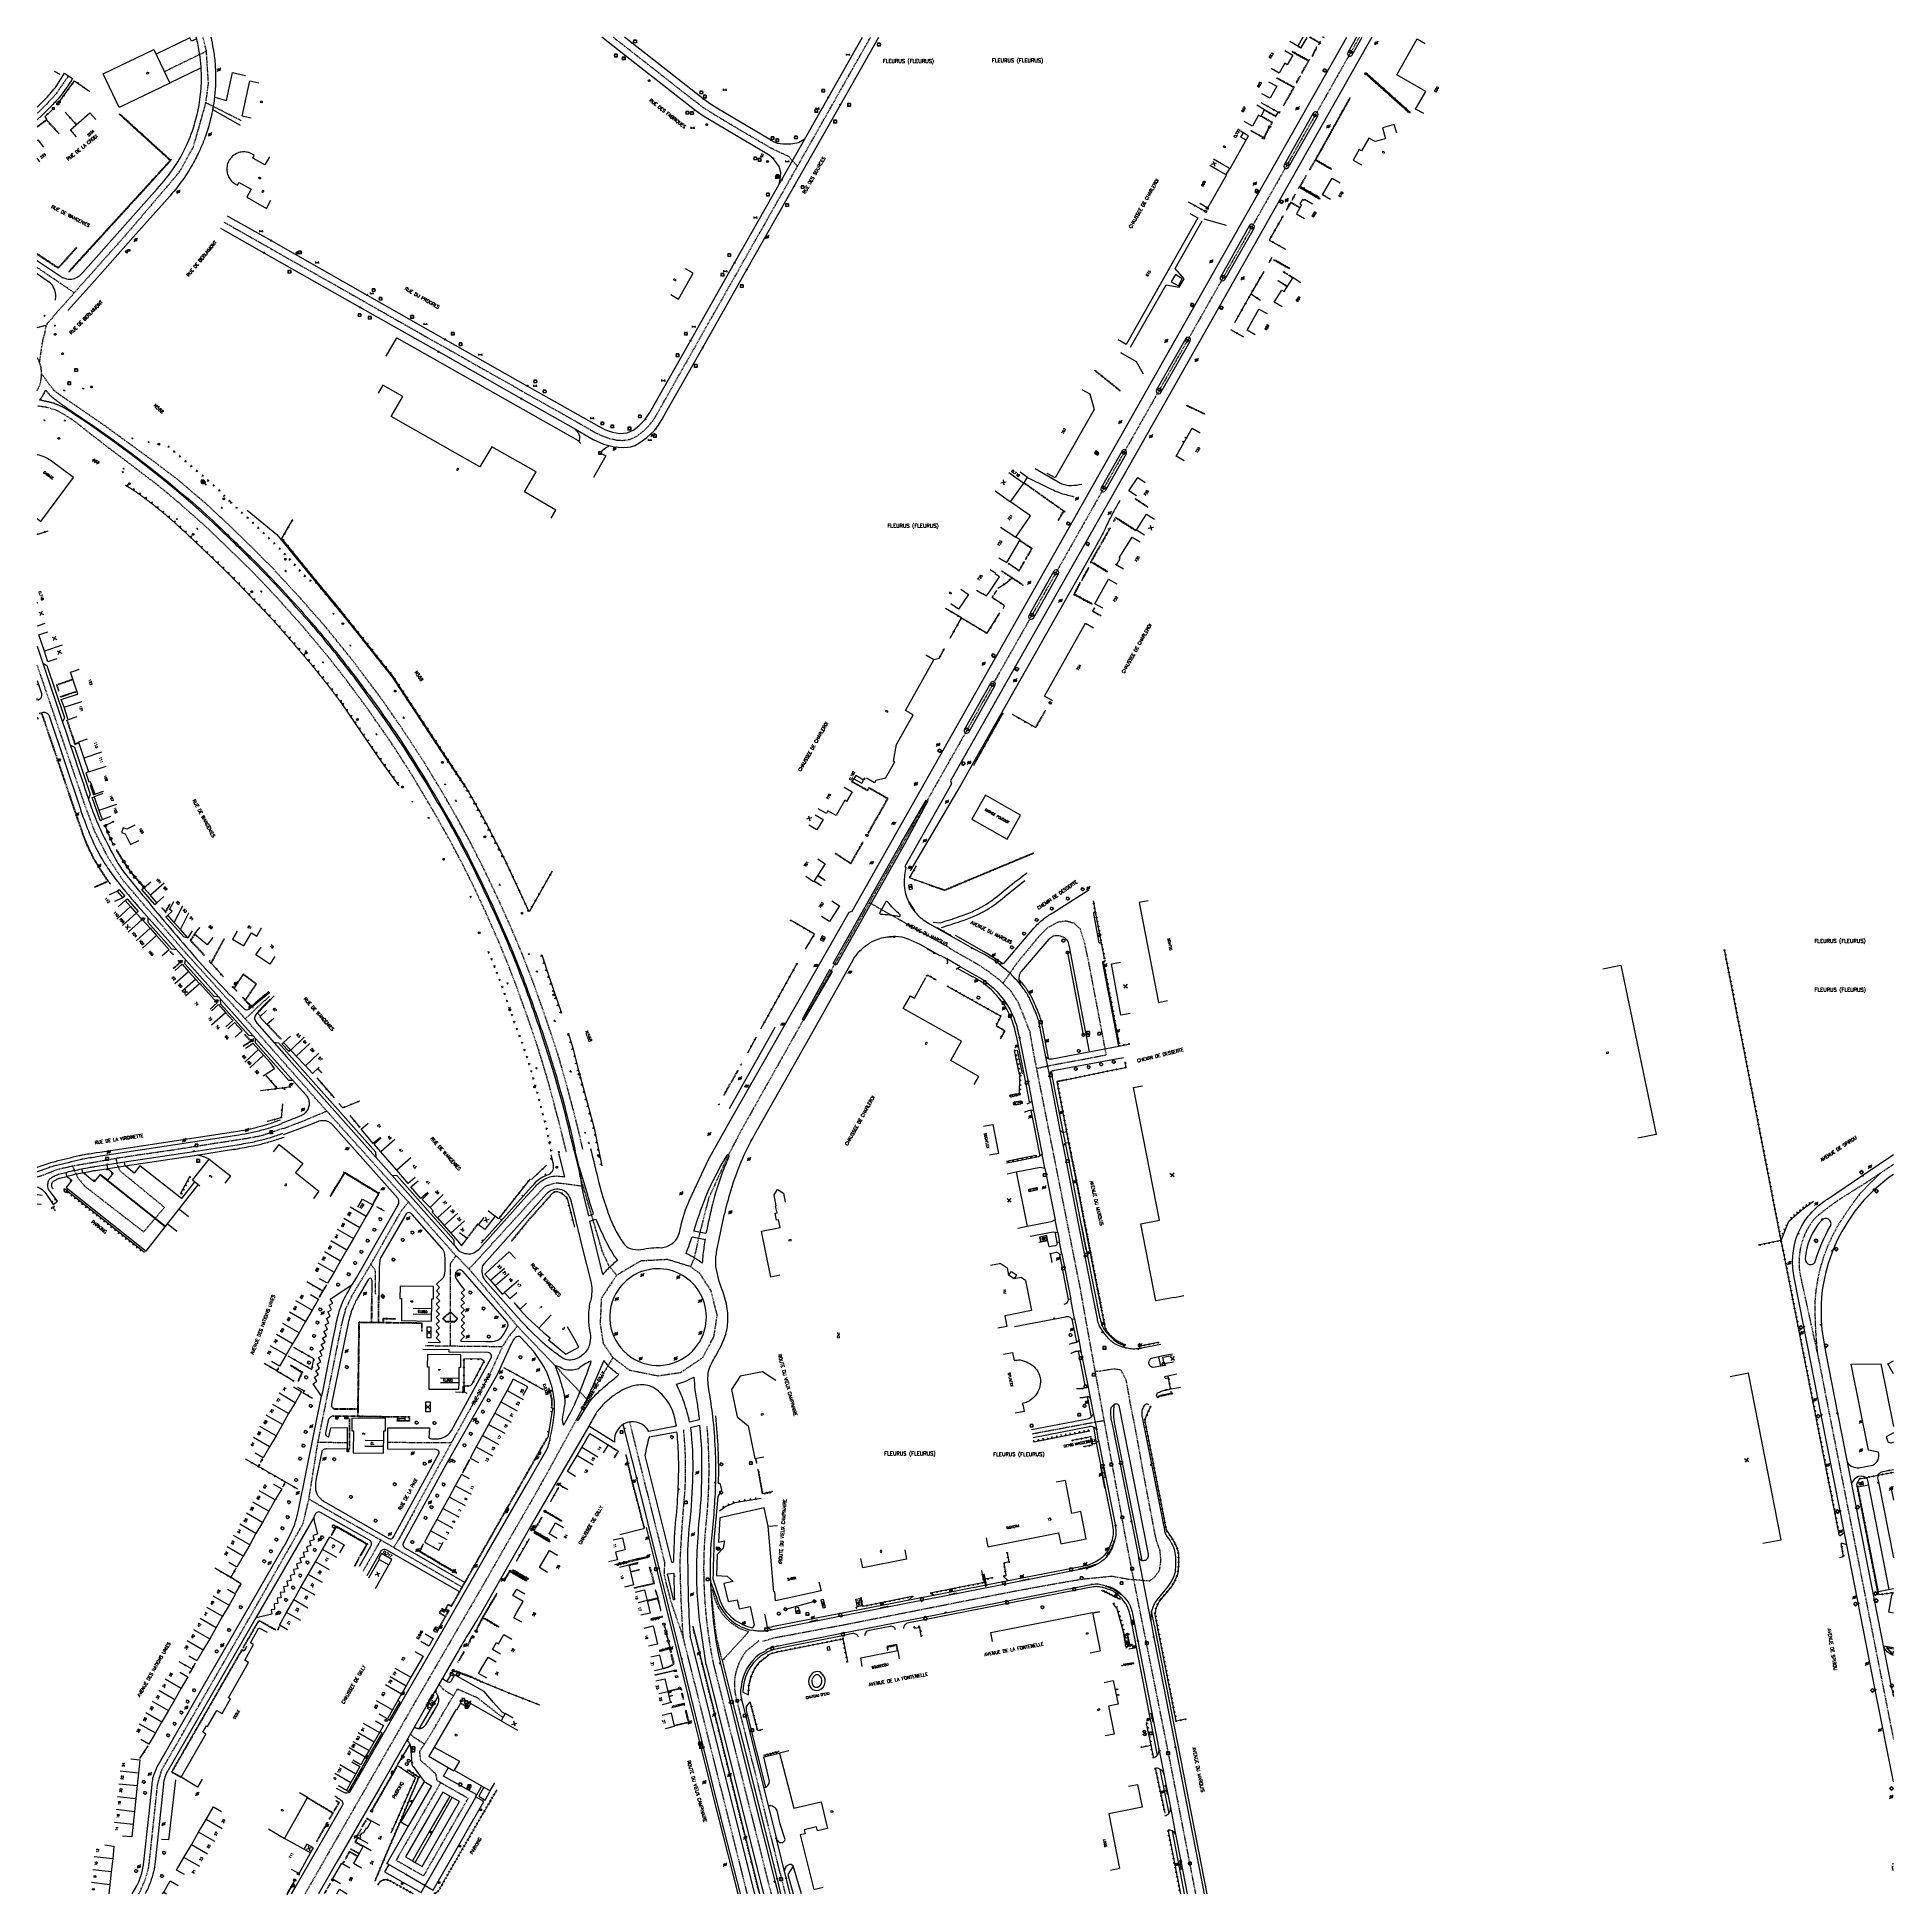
# Model space of a CAD drawing. Header units: millimetres. Extents: x 161000 to 162000, y 126999 to 128000.
import ezdxf
from ezdxf.enums import TextEntityAlignment as Align

# ---------------------------------------------------------------- set-up
doc = ezdxf.new("R2010")
doc.units = ezdxf.units.MM
doc.linetypes.add('DASHED', pattern=[0.75, 0.5, -0.25])
doc.layers.get('0').update_dxf_attribs({"linetype": 'CONTINUOUS'})
for name, color, linetype in [('W0001', 6, 'DASHED'), ('W0008', 7, 'CONTINUOUS'), ('W0017', 7, 'CONTINUOUS'), ('W0100', 7, 'CONTINUOUS'), ('W0112', 1, 'DASHED'), ('W0211', 2, 'CONTINUOUS'), ('W0220', 5, 'DASHED'), ('W0300', 7, 'CONTINUOUS'), ('W0302', 3, 'CONTINUOUS'), ('W0310', 3, 'CONTINUOUS'), ('W0322', 7, 'CONTINUOUS'), ('W0330', 7, 'CONTINUOUS'), ('W0334', 7, 'CONTINUOUS'), ('W0400', 7, 'CONTINUOUS'), ('W0420', 7, 'CONTINUOUS'), ('W0430', 7, 'CONTINUOUS'), ('W0454', 7, 'CONTINUOUS'), ('W0469', 7, 'CONTINUOUS'), ('W0471', 7, 'CONTINUOUS'), ('W0473', 7, 'CONTINUOUS'), ('W0851', 7, 'CONTINUOUS'), ('W0980', 7, 'CONTINUOUS'), ('W0984', 7, 'CONTINUOUS'), ('W0989', 7, 'CONTINUOUS'), ('W0991', 7, 'CONTINUOUS'), ('W1102', 7, 'CONTINUOUS'), ('W1471', 7, 'CONTINUOUS'), ('W1474', 7, 'CONTINUOUS')]:
    doc.layers.add(name, color=color, linetype=linetype)
doc.styles.get("Standard").update_dxf_attribs({"font": 'romans.shx', "width": 0.85})

# ---------------------------------------------------------------- blocks, each defined once
blk = doc.blocks.new('T420')
for p, q in [((0.7, 0.7), (-0.8, 0.7)), ((-0.8, 0.7), (-0.8, -0.8)), ((0.7, 0.7), (0.7, -0.8)), ((0.7, -0.8), (-0.8, -0.8))]:
    blk.add_line(p, q)
blk.add_ellipse((0, 0), major_axis=(-0.53, 0.53), ratio=1, start_param=3.926991, end_param=10.210176)
blk = doc.blocks.new('T471')
for p, q in [((-0.333334, 0.333334), (-0.333334, -0.333334)), ((-0.333334, 0.333334), (0.333334, 0.333334)), ((-0.333334, 0), (0, 0)), ((0.500001, 0.500001), (1.000002, 1.000002)), ((-0.500001, -0.500001), (-1.000002, -1.000002)), ((-0.333334, -0.333334), (0.333334, -0.333334))]:
    blk.add_line(p, q)
blk.add_ellipse((0, 0), major_axis=(0.471405, 0.471405), ratio=1, start_param=5.4977871438, end_param=11.780972451)
blk = doc.blocks.new('T400')
for p, q in [((-0.15, 0.3), (0.15, 0.3)), ((-0.15, -0.25), (-0.15, 0.3)), ((-0.15, 0.15), (0.15, 0.15)), ((-0.15, 0), (0.15, 0)), ((0.15, 0.3), (0.15, -0.25)), ((-0.15, -0.15), (0.15, -0.15)), ((-0.15, -0.25), (-0.15, -0.3)), ((-0.15, -0.3), (0.15, -0.3)), ((0.15, -0.3), (0.15, -0.25))]:
    blk.add_line(p, q)
blk = doc.blocks.new('t991o')
at = {"color": 0, "linetype": 'Continuous'}
for p, q in [((-1, 1), (1, -1)), ((-1, -1), (1, 1))]:
    blk.add_line(p, q, dxfattribs=at)
blk = doc.blocks.new('t310o')
at = {"color": 0, "linetype": 'Continuous'}
for centre, start, end in [((-0.5, 0.4), 216.8699, 323.1304), ((0.5, -0.4), 36.8699, 143.1303)]:
    blk.add_arc(centre, 0.625, start, end, dxfattribs=at)
blk = doc.blocks.new('t322o')
at = {"color": 0, "linetype": 'Continuous'}
for radius in [0.25, 0.15]:
    blk.add_circle((0, 0), radius, dxfattribs=at)
blk = doc.blocks.new('t112o')
at = {"color": 0, "linetype": 'Continuous'}
for p, q in [((-0.5, 0.5), (0.5, 0.5)), ((-0.5, -0.5), (-0.5, 0.5)), ((0.5, 0.5), (0.5, -0.5)), ((0.5, -0.5), (-0.5, -0.5))]:
    blk.add_line(p, q, dxfattribs=at)
blk = doc.blocks.new('t211o')
at = {"color": 0, "linetype": 'Continuous'}
for p, q in [((-0.3, 0.5), (-0.3, 0)), ((0, 1), (0, 0)), ((0.3, 0.5), (0.3, 0))]:
    blk.add_line(p, q, dxfattribs=at)
blk = doc.blocks.new('T300')
for p, q in [((-0.8, 0.5), (-0.9, 0.3)), ((-0.9, 0.3), (-0.9, 0.2)), ((-0.9, 0.2), (-0.7, 0.1)), ((-0.7, 0.6), (-0.8, 0.5)), ((-0.8, -0.1), (-0.7, 0.1)), ((-0.6, 0.7), (-0.7, 0.6)), ((-0.7, 0.1), (-0.7, 0.1)), ((-0.5, 0.7), (-0.6, 0.7)), ((-0.3, 0.6), (-0.5, 0.7)), ((-0.3, 0.6), (-0.2, 0.7)), ((-0.2, 0.6), (-0.3, 0.6)), ((-0.2, 0.7), (-0.1, 0.8)), ((-0.1, 0.8), (0.1, 0.8)), ((0.1, 0.8), (0.2, 0.7)), ((0.2, 0.7), (0.3, 0.6)), ((0.3, 0.6), (0.4, 0.5)), ((0.5, 0.5), (0.3, 0.5)), ((0.4, 0.5), (0.4, 0.5)), ((0.6, 0.4), (0.5, 0.5)), ((0.6, 0.4), (0.7, 0.3)), ((0.7, 0.3), (0.7, 0.2)), ((0.7, 0.2), (0.7, 0.1)), ((0.7, 0.1), (0.7, -0.2)), ((-0.8, -0.2), (-0.8, -0.1)), ((-0.7, -0.3), (-0.8, -0.2)), ((-0.8, -0.2), (-0.8, -0.2)), ((-0.7, -0.4), (-0.7, -0.3)), ((-0.5, -0.5), (-0.7, -0.4)), ((-0.4, -0.5), (-0.5, -0.5)), ((-0.4, -0.5), (-0.3, -0.5)), ((-0.3, -0.5), (-0.3, -0.4)), ((-0.3, -0.6), (-0.3, -0.5)), ((-0.3, -0.5), (-0.3, -0.5)), ((-0.2, -0.7), (-0.3, -0.6)), ((-0.1, -0.8), (-0.2, -0.7)), ((0.1, -0.8), (-0.1, -0.8)), ((0.2, -0.7), (0.1, -0.8)), ((0.3, -0.5), (0.2, -0.5)), ((0.3, -0.6), (0.2, -0.7)), ((0.2, -0.7), (0.2, -0.7)), ((0.5, -0.4), (0.3, -0.5)), ((0.3, -0.5), (0.3, -0.6)), ((0.3, -0.5), (0.3, -0.5)), ((0.6, -0.3), (0.5, -0.4)), ((0.7, -0.2), (0.6, -0.3)), ((0.6, -0.3), (0.6, -0.3))]:
    blk.add_line(p, q)
blk = doc.blocks.new('t330o')
at = {"color": 0, "linetype": 'Continuous'}
for p, q in [((0.25, -0.25), (-0.25, 0.25)), ((-0.25, -0.25), (0.25, 0.25)), ((-0.25, 0.25), (-0.25, -0.25)), ((0.25, 0.25), (-0.25, 0.25)), ((0.25, -0.25), (0.25, 0.25)), ((-0.25, -0.25), (0.25, -0.25)), ((-0.25, -0.25), (-0.25, -0.25))]:
    blk.add_line(p, q, dxfattribs=at)
blk = doc.blocks.new('t220o')
at = {"color": 0, "linetype": 'Continuous'}
for p, q in [((-0.25, 0.25), (0.25, 0.25)), ((-0.25, -0.25), (0.25, -0.25))]:
    blk.add_line(p, q, dxfattribs=at)
blk = doc.blocks.new('T851')
for p, q in [((-0.2, -0.1), (0, 0.3)), ((0, 0.3), (0.2, -0.1)), ((-0.2, -0.1), (0.2, -0.1))]:
    blk.add_line(p, q)
for major_axis in [(-0.106, 0.106), (-0.0354, 0.0354), (-0.0236, 0.0236)]:
    blk.add_ellipse((0, 0), major_axis=major_axis, ratio=1, start_param=3.926991, end_param=10.210176)
blk = doc.blocks.new('T469')
at = {"color": 0, "linetype": 'Continuous', "flags": 128}
for points in [[(-0.4, 0.4), (0.4, -0.4)], [(-0.4, -0.4), (0.4, 0.4)]]:
    blk.add_lwpolyline(points, dxfattribs=at)
at = {"color": 0, "linetype": 'Continuous'}
blk.add_circle((0, 0), 0.5, dxfattribs=at)
blk = doc.blocks.new('T454')
for p, q in [((-0.25, 0.25), (0.25, -0.25)), ((-0.25, -0.25), (0.25, 0.25)), ((0.75, 0.75), (0.375, 0.375)), ((-0.375, -0.375), (-0.75, -0.75))]:
    blk.add_line(p, q)
blk.add_ellipse((0, 0), major_axis=(0.354, 0.354), ratio=1, start_param=5.49778714, end_param=11.78097245)
blk = doc.blocks.new('T430')
at = {"flags": 128}
for points in [[(0.8, 0.8), (-0.8, 0.8)], [(-0.8, 0.8), (-0.8, 0)], [(0.8, 0.8), (-0.8, 0)], [(-0.8, 0), (0.8, 0)], [(-0.4, 2.1), (0.4, 2.1)], [(-0.4, 2.1), (-0.4, 1.3)], [(-0.4, 1.7), (0, 1.7)], [(-0.4, 1.3), (0.4, 1.3)], [(0.8, 0), (0.8, 0.8)]]:
    blk.add_lwpolyline(points, dxfattribs=at)
blk = doc.blocks.new('T1471')
at = {"color": 0, "linetype": 'Continuous', "flags": 128}
blk.add_lwpolyline([(-0.75, -0.5), (-0.75, 0.5), (0.75, 0.5), (0.75, -0.5), (-0.75, -0.5)], dxfattribs=at)
blk = doc.blocks.new('T1474')
at = {"color": 0, "linetype": 'Continuous', "flags": 128}
for points in [[(-0.8, -0.5), (-0.8, 0.5)], [(-0.8, 0), (0.7, 0)], [(0.7, 0), (0.7, -0.5), (0.7, 0.5)]]:
    blk.add_lwpolyline(points, dxfattribs=at)

msp = doc.modelspace()

# ---------------------------------------------------------------- linework, layer by layer
at = {"layer": 'W0001'}
for p, q in [((161091.2, 127992.4), (161068.6, 127981.4)), ((161020, 127862.3), (161000, 127875.9))]:
    msp.add_line(p, q, dxfattribs=at)
at = {"layer": 'W0001', "flags": 128}
for points in [[(161076.6, 127927.3), (161084.2, 127940.9), (161090.9, 127964.6), (161092.3, 127975), (161091.2, 127992.4), (161089.3, 128000)], [(161712.3, 128000), (161673, 127930.6), (161585.6, 127776.5), (161500.7, 127626.4), (161448.3, 127533.8), (161429.6, 127500.6), (161380.8, 127413.9), (161372.4, 127398.1), (161361.7, 127374.4), (161357, 127356.2), (161353.9, 127342.2), (161352, 127337.8), (161339.6, 127341.6), (161325.1, 127340.8), (161312.2, 127333.2), (161303.9, 127320.7), (161303.3, 127307), (161304.9, 127296.4), (161310.2, 127288.8), (161296.4, 127266.1), (161273.8, 127289.9), (161258.7, 127305.7), (161254.1, 127300.2), (161250.6, 127294.6), (161222.7, 127294.9), (161209.2, 127295.1), (161209.2, 127295.1)], [(161016.9, 127979.2), (161010.1, 127969.3), (161005, 127963.8), (161000, 127959)], [(161110, 127955), (161095, 127962.6), (161090.9, 127964.6), (161090.9, 127964.6)], [(161076.6, 127927.3), (161048.9, 127894.8), (161027.8, 127871.1), (161020, 127862.3), (161013.7, 127855.1)], [(161013.7, 127855.1), (161011.4, 127852.7), (161008.8, 127849.6), (161004.8, 127844.9)], [(161000, 127843.6), (161004.8, 127844.9), (161003.9, 127840.1), (161003.1, 127837.5), (161002.4, 127833.6), (161001.2, 127825.1)], [(161000, 127809.7), (161000.1, 127809.8), (161000.2, 127810.1), (161000.4, 127810.4), (161000.5, 127810.6), (161000.7, 127810.9), (161000.8, 127811.2), (161001, 127811.5), (161001.1, 127811.9), (161001.2, 127812.2), (161001.4, 127812.5), (161001.5, 127812.9), (161001.6, 127813.2), (161001.7, 127813.5), (161001.8, 127813.9), (161001.9, 127814.2), (161001.9, 127814.5), (161002, 127814.9), (161002.1, 127815.2), (161002.1, 127815.5), (161002.2, 127815.8), (161002.2, 127816.2), (161002.2, 127816.5), (161002.3, 127816.8), (161002.3, 127817.1), (161002.3, 127817.4), (161002.3, 127817.7), (161002.3, 127818), (161002.3, 127818.4), (161002.3, 127818.7), (161002.3, 127819), (161002.3, 127819.3), (161002.3, 127819.6), (161002.3, 127819.9), (161002.3, 127820.2), (161002.3, 127820.6), (161002.2, 127820.9), (161002.2, 127821.3), (161002.1, 127821.6), (161002.1, 127822), (161002, 127822.3), (161001.9, 127822.7), (161001.8, 127823), (161001.8, 127823.3), (161001.7, 127823.7), (161001.6, 127824), (161001.4, 127824.3), (161001.3, 127824.6), (161001.2, 127824.9), (161001.1, 127825.2), (161001, 127825.5), (161000.8, 127825.8), (161000.7, 127826.1), (161000.6, 127826.4), (161000.4, 127826.7), (161000.3, 127826.9), (161000.1, 127827.2), (161000, 127827.5)], [(161294, 127400.9), (161291.1, 127413.3), (161288, 127425.4), (161284.6, 127438.1), (161281.1, 127450.3), (161277.2, 127462.4), (161272, 127477.5), (161267.4, 127490.4), (161261.4, 127506), (161254.8, 127521.5), (161248.8, 127534.9), (161240.6, 127552.1), (161233.9, 127565.3), (161227.2, 127577.7), (161218.8, 127592.4), (161208.8, 127608.9), (161196.2, 127628.2), (161185.1, 127644.1), (161169.9, 127664.4), (161155.4, 127682.3), (161141.8, 127697.8), (161126.5, 127714.4), (161117.4, 127723.5), (161102.5, 127738), (161090.5, 127749.1), (161075.5, 127761.9), (161062.1, 127772), (161050.2, 127780.7), (161036, 127791), (161026.6, 127797.5), (161019.9, 127802.1), (161016, 127804.7), (161012.5, 127807.1), (161009.2, 127809.6), (161006.7, 127812.8), (161002.3, 127818.8)], [(161285.2, 127399.4), (161280.6, 127417.6), (161278, 127427.5), (161275.4, 127437.1), (161272.9, 127445.5), (161270.2, 127454.4), (161267.1, 127463.8), (161264, 127472.7), (161258.9, 127486.9), (161254.3, 127499), (161250.2, 127509.2), (161245.7, 127519.6), (161241.3, 127529.4), (161234.4, 127544.1), (161227.4, 127558), (161221.5, 127569), (161213.8, 127582.6), (161201.6, 127603.1), (161190.6, 127620.2), (161177.4, 127639.1), (161165.7, 127654.9), (161156.4, 127666.7), (161143.7, 127681.9), (161128.3, 127699.1), (161116.2, 127711.8), (161100.4, 127727.3), (161088.4, 127738.6), (161074.4, 127750.9), (161065.1, 127758.6), (161049.6, 127770.4), (161039.9, 127777.7), (161027.5, 127787.3), (161020.7, 127792.7), (161014.6, 127796.8), (161009.9, 127799.2), (161005.1, 127800.6), (161000, 127801.3)], [(161112.1, 127471.3), (161079.1, 127507.8), (161066.9, 127522), (161057.4, 127532.8), (161045.9, 127546.3), (161038.4, 127557.8), (161031.1, 127572), (161025.6, 127586.8), (161000, 127661.9)], [(161491.6, 127509.4), (161478.2, 127516.9), (161448.3, 127533.8), (161448.3, 127533.8)], [(161538.5, 127444.6), (161547.3, 127446.5), (161564.4, 127449.6), (161576, 127451.9), (161566.4, 127502.6), (161564.4, 127511.8), (161562, 127519.6), (161558.6, 127522.7), (161554.2, 127523.9), (161549.8, 127523.2), (161544.5, 127520.4), (161539.8, 127515.8), (161527.6, 127501), (161521.4, 127492), (161520.2, 127490.4)], [(161624.2, 127000), (161610.5, 127070.7), (161590, 127173.2), (161585.9, 127194.7), (161566.9, 127298.5), (161562, 127326), (161536.9, 127452.5), (161534.9, 127464.2), (161528.7, 127479.9), (161524.5, 127486.3), (161518.3, 127492.3), (161512, 127497.1), (161507, 127500.4), (161491.5, 127509.2)], [(161156.1, 127421.5), (161112.1, 127471.3), (161125.1, 127483.4), (161125.1, 127483.4)], [(161200, 127372.6), (161156.1, 127421.5), (161142.2, 127415.7), (161132.4, 127412)], [(161132.4, 127412.2), (161120.3, 127408.1), (161112.6, 127406.7), (161073.4, 127400.6), (161044.8, 127396.4), (161029, 127393.6), (161019.7, 127392), (161010.7, 127390), (161003.2, 127387), (161000, 127386)], [(161019.1, 127391.8), (161021.8, 127385.8), (161025.5, 127381.2), (161057.4, 127356.5), (161068.6, 127369.7), (161044.7, 127389.3), (161043.3, 127392.5), (161042.8, 127394.9), (161042.7, 127396)], [(161289.5, 127400.1), (161294, 127381.2), (161294, 127381.2)], [(161232.7, 127336.5), (161268.3, 127375.5), (161273.9, 127381.2), (161279.4, 127383), (161284.2, 127382.5), (161294, 127381.2), (161304.3, 127346.1), (161307.9, 127338.3), (161312.2, 127333.2), (161312.2, 127333.2)], [(161179.8, 127339), (161195.9, 127367.4), (161200, 127372.6), (161225.6, 127343.6), (161225.6, 127343.6)], [(161151.3, 127243.2), (161164.1, 127306.5), (161166.2, 127314.8), (161169.9, 127322.6), (161176.8, 127334), (161179.8, 127339), (161182, 127336), (161182.2, 127323), (161182.2, 127323)], [(161222.7, 127294.9), (161222.7, 127339.5), (161225.6, 127343.6), (161232.7, 127336.5), (161258.7, 127305.7), (161258.7, 127305.7)], [(161310.2, 127288.8), (161319, 127282.1), (161334.4, 127279), (161346.7, 127280.8), (161358.6, 127288.8), (161364.6, 127300.2), (161366.4, 127311.6), (161363.1, 127324.7), (161357.1, 127334), (161352, 127337.8), (161352, 127337.8)], [(161250.6, 127294.6), (161243.4, 127279), (161232.8, 127260.3), (161223.1, 127242.9), (161188.9, 127243), (161188.9, 127243)], [(161390.9, 127136), (161397.1, 127137.9), (161433.6, 127144.7), (161523.8, 127162.5), (161547.1, 127166.8), (161562.9, 127169.5), (161579, 127171.1), (161587.8, 127169.5), (161599.4, 127168.6), (161601.8, 127170.3), (161604.7, 127174.3), (161605.4, 127179.3), (161605, 127184.6), (161603.3, 127189.4), (161602.4, 127192.9), (161596.1, 127226.1), (161591.4, 127252), (161589.1, 127263.4), (161586.7, 127276.8), (161583.9, 127282.1), (161579.7, 127282.6), (161571.8, 127281.3), (161570.1, 127281.4)], [(161296.4, 127266.1), (161270.7, 127219.3), (161255.2, 127192.4), (161241, 127167.5), (161204, 127103.9), (161163.1, 127032.7), (161144.3, 127000)], [(161536.2, 127247.8), (161572.1, 127254.5), (161574.9, 127255)], [(161185.1, 127190.5), (161154.2, 127208), (161146.4, 127212.6), (161151.3, 127243.2), (161167, 127243.1), (161167, 127243.1)], [(161223.1, 127242.9), (161194.8, 127190.9), (161192.1, 127186.5), (161185.1, 127190.5), (161175.6, 127173.8), (161175.6, 127173.8)], [(161054.7, 127000), (161055.7, 127001.8), (161058.2, 127007.4), (161060, 127013.7), (161060.4, 127016.4), (161064.9, 127058.9), (161066.9, 127066), (161067.8, 127067.8), (161116.5, 127152.3), (161143.3, 127199.4), (161146.4, 127212.6), (161146.4, 127212.6)], [(161192.1, 127186.5), (161228.8, 127165.3), (161228.8, 127165.3)], [(161382.6, 127000), (161348.1, 127138)], [(161217.4, 127059.9), (161193.4, 127018.1), (161208.2, 127009.6), (161232.2, 127051.4), (161215.5, 127060.9), (161214.9, 127064.4), (161206.6, 127071.9), (161206.1, 127076.7), (161212.5, 127086.6), (161219.8, 127099.2), (161226.5, 127110.3), (161237, 127105.7), (161249.7, 127095.8), (161251, 127095)], [(161216.5, 127112.8), (161218.8, 127110), (161224.3, 127106.7)], [(161201.2, 127086.2), (161203.3, 127084.1), (161208.7, 127080.7)]]:
    msp.add_lwpolyline(points, dxfattribs=at)
at = {"layer": 'W0001'}
for points in [[(161100.6, 127900.4), (161108.9, 127895.7), (161114.9, 127892.3), (161120.9, 127888.9), (161128, 127884.9), (161134.1, 127881.4), (161142.1, 127876.9), (161149, 127873), (161156.8, 127868.6), (161164.4, 127864.3), (161171.1, 127860.5), (161179.2, 127855.9), (161186.5, 127851.7), (161193.2, 127847.9), (161201, 127843.5), (161207.1, 127840), (161215.2, 127835.4), (161223.6, 127830.7), (161230.3, 127826.9), (161238.2, 127822.4), (161247.3, 127817.3), (161254.1, 127813.5), (161260.8, 127809.6), (161267.6, 127805.8), (161273.6, 127802.4), (161279.8, 127798.9), (161286.1, 127795.4), (161293.6, 127791.1), (161300.5, 127787.1), (161304.6, 127785.2), (161308.1, 127783.9), (161312.1, 127783), (161315.4, 127782.8), (161319.5, 127783.4), (161323, 127785), (161325.9, 127787.2), (161328.5, 127789.5), (161331.6, 127793.2), (161333.2, 127795.7), (161337.5, 127803.3), (161341.3, 127810), (161345.6, 127817.6), (161350.1, 127825.5), (161353.5, 127831.5), (161357.7, 127838.9), (161361.1, 127845), (161365, 127851.8), (161369, 127858.8), (161372.7, 127865.5), (161376.7, 127872.4), (161380.6, 127879.4), (161384.1, 127885.5), (161387.7, 127891.9), (161391.8, 127899), (161395.4, 127905.5), (161399.4, 127912.5), (161403.3, 127919.3), (161407.1, 127926), (161411, 127932.9), (161414.8, 127939.6), (161418.7, 127946.5), (161422.6, 127953.4), (161427.1, 127961.3), (161431.5, 127969.1), (161435.3, 127975.8), (161439.4, 127983.1), (161443.1, 127989.6), (161447.4, 127997.1), (161449, 128000)], [(161409.5, 127930.4), (161404.9, 127935.7), (161401.9, 127937.1), (161395.9, 127939.9), (161381.3, 127948.4), (161366.2, 127957.4), (161359.4, 127961.7), (161350.7, 127968.3), (161332.4, 127982.7), (161312.2, 127998.5), (161310.3, 128000)]]:
    msp.add_lwpolyline(points, dxfattribs=at)
for points in [[(162000, 127392.8), (161986, 127383.4), (161976.2, 127377.3), (161974.1, 127376, 0.03878), (161957.8, 127363.9, 0.076775), (161951.9, 127354.2, 0.153669), (161950.1, 127331.8), (161959.2, 127290.4), (161959.4, 127289.4), (161965.4, 127258.8), (162000, 127083.3)], [(161959.2, 127290.1, -0.029936), (161957.7, 127318.2, -0.124313), (161970.7, 127360.8, -0.02337), (161982.4, 127377.6), (161993.2, 127388.2)]]:
    msp.add_lwpolyline(points, format="xyb", dxfattribs=at)
at = {"layer": 'W0001', "flags": 128}
for points in [[(161319.1, 127254.1), (161338, 127178.4), (161337.7, 127171.9), (161341.2, 127157.8), (161348.1, 127138, -0.013309), (161346.4, 127178.6, -0.009899), (161349, 127216.6, 0.040133), (161348.3, 127249.8)], [(161360.8, 127251.6, -0.04822), (161360.2, 127198.7, 0.028317), (161359.1, 127171, 0.045708), (161364.2, 127124.2), (161395.4, 127000)], [(161403.1, 127000), (161377.3, 127103.3, -0.252071), (161382.2, 127130.9), (161389.2, 127136.6)]]:
    msp.add_lwpolyline(points, format="xyb", dxfattribs=at)
at = {"layer": 'W0008'}
for p, q in [((161071.5, 127975.4), (161088.1, 127983.5)), ((161109.6, 127952.5), (161094.7, 127960.9))]:
    msp.add_line(p, q, dxfattribs=at)
at = {"layer": 'W0008', "flags": 128}
for points in [[(161000, 127879.7), (161000.8, 127879.2), (161008.9, 127873.7), (161012.5, 127871.2, 0.0758), (161014.9, 127870.1, 0.1037), (161018.6, 127869.7, 0.1016), (161021.6, 127870.7, 0.0603), (161023.8, 127872.4), (161024.6, 127873.2), (161046, 127897.3), (161064.7, 127918.3, 0.035), (161074, 127930.1, 0.0381), (161080.3, 127941.3, 0.0391), (161085.2, 127954.6, 0.0303), (161087.5, 127964.9, 0.0351), (161088.5, 127976.7, 0.0424), (161087.5, 127991.2, 0.02796), (161085.7, 128000, 0.0108)], [(161093.5, 128000, -0.015398), (161094.8, 127993.6, -0.0086), (161095.3, 127990.9, -0.0246), (161096, 127982.7, -0.0261), (161096, 127973.2, -0.0205), (161095.3, 127965.7, -0.0271), (161093.3, 127955.2, -0.0233), (161090.7, 127946.7, -0.0185), (161088.2, 127940.5, -0.0238), (161084.2, 127932.4, -0.0216), (161079.3, 127924.4, -0.0327), (161071.6, 127914.6), (161051.8, 127892.3), (161031.1, 127869), (161016.6, 127852.7)], [(161298.1, 127401.5), (161298.5, 127400.1, 0.0051), (161303.3, 127380.4, 0.0195), (161307.2, 127367.9, 0.02), (161310.1, 127360.5, 0.031), (161314, 127353.2, 0.0421), (161316.3, 127349.8, 0.1149), (161319.4, 127347.5, 0.1072), (161325.3, 127347, -0.0246), (161330.9, 127347.9, -0.024), (161336.4, 127348, 0.1016), (161342, 127350, 0.1366), (161345.4, 127354.4, 0.0504), (161346.7, 127359.3, -0.0452), (161351.4, 127373.6), (161361.7, 127395.5), (161375, 127419.1), (161437.5, 127528.7), (161439.1, 127529.2), (161587.8, 127792.1), (161597.8, 127809.8), (161705.6, 128000)], [(161719, 128000), (161716.2, 127994.9), (161604.4, 127797.7), (161492.1, 127599.4), (161492.5, 127597.8), (161467.4, 127553.3), (161467.9, 127553, 0.043), (161467.1, 127544.4, 0.0497), (161467.7, 127539.4, 0.0495), (161469.4, 127534.5, 0.0891), (161474.3, 127527.3, 0.069), (161480.8, 127522.4), (161494.1, 127514.9)], [(161710.8, 128000), (161706.1, 127991.8, 0.2471), (161706.1, 127990.4, 0.2545), (161707.2, 127989.8, 0.2706), (161708.5, 127990.4), (161713.9, 128000)], [(161000, 127962.3, 0.007303), (161002.7, 127965, 0.0227), (161008.3, 127971, 0.0299), (161011.2, 127974.9), (161014.8, 127980.6), (161019.1, 127977.8, -0.0337), (161011.9, 127967.5, -0.0203), (161007.3, 127962.6, -0.0118), (161001.4, 127956.8, -0.00466), (161000, 127955.5, -0.011)], [(161671.8, 127931.2, 0.1822), (161671.9, 127929.7, 0.2576), (161673.2, 127929.2, 0.2284), (161674.2, 127929.9), (161689.9, 127957.7, 0.2552), (161689.9, 127959.1, 0.281), (161688.6, 127959.8, 0.2355), (161687.5, 127959.1), (161671.8, 127931.2), (161671.8, 127931.2)], [(161655.6, 127897.2, 0.1785), (161655.7, 127898.6, 0.3204), (161654, 127899.2, 0.1789), (161653.2, 127898.5), (161637.5, 127870.8, 0.2068), (161637.4, 127869.7, 0.2948), (161638.7, 127868.8, 0.2699), (161639.9, 127869.4), (161655.6, 127897.2), (161655.6, 127897.2)], [(161009.8, 127858.3, 0.087334), (161010, 127861.2, 0.1116), (161008.7, 127865.6, 0.1117), (161006.2, 127868.3), (161000, 127872.5)], [(161621.2, 127836.3, 0.1764), (161621.1, 127837.8, 0.2561), (161619.9, 127838.4, 0.2518), (161618.8, 127837.7), (161603.1, 127810, 0.2439), (161603, 127808.6, 0.2847), (161604.3, 127807.9, 0.2441), (161605.4, 127808.6), (161621.2, 127836.3), (161621.2, 127836.3)], [(161289.3, 127400.1, 0.026031), (161271.3, 127464.3, 0.008721), (161262, 127490.8, 0.009276), (161254.9, 127508.7, 0.005788), (161247.8, 127525.2, 0.00648), (161240.3, 127541.4, 0.007415), (161231, 127560.3, 0.011666), (161221.2, 127578.4, 0.004767), (161209.5, 127598.3, 0.018786), (161185.9, 127634.5, 0.011536), (161165.5, 127662, 0.016695), (161142.8, 127689.3, 0.004121), (161130, 127703.4, 0.012432), (161114.8, 127719.1, 0.003747), (161096.1, 127737.2, 0.014059), (161081.6, 127750.3, 0.0295), (161018.2, 127798.1), (161017.9, 127798.3), (161017.7, 127798.4), (161017.5, 127798.5), (161017.3, 127798.7), (161017.1, 127798.8), (161016.9, 127798.9), (161016.7, 127799.1), (161016.5, 127799.2), (161016.2, 127799.3), (161016, 127799.4), (161015.8, 127799.6), (161015.6, 127799.7), (161015.4, 127799.8), (161015.1, 127799.9), (161014.9, 127800.1), (161014.7, 127800.2), (161014.5, 127800.3), (161014.3, 127800.4), (161014, 127800.5), (161013.8, 127800.6), (161013.6, 127800.8), (161013.4, 127800.9), (161013.1, 127801), (161012.9, 127801.1), (161012.7, 127801.2), (161012.5, 127801.3), (161012.2, 127801.4), (161012, 127801.5), (161011.8, 127801.6), (161011.6, 127801.7), (161011.3, 127801.8), (161011.1, 127801.9), (161010.9, 127802), (161010.6, 127802.1), (161010.4, 127802.2), (161010.2, 127802.3), (161010, 127802.4), (161009.7, 127802.4), (161009.5, 127802.5), (161009.3, 127802.6), (161009.1, 127802.7), (161008.8, 127802.8), (161008.6, 127802.8), (161008.4, 127802.9), (161008.1, 127803), (161007.9, 127803), (161007.7, 127803.1), (161007.5, 127803.2), (161007.2, 127803.2), (161007, 127803.3), (161006.7, 127803.4), (161006.5, 127803.4), (161006.3, 127803.5), (161006, 127803.5), (161005.8, 127803.6), (161005.6, 127803.6), (161005.3, 127803.7), (161005.1, 127803.8), (161004.9, 127803.8), (161004.6, 127803.9), (161004.4, 127803.9), (161004.1, 127804), (161003.9, 127804), (161003.6, 127804.1), (161003.4, 127804.1), (161003.1, 127804.2), (161002.9, 127804.3), (161002.6, 127804.3), (161002.3, 127804.4), (161002.1, 127804.4), (161001.8, 127804.5), (161001.5, 127804.5), (161001.2, 127804.6), (161001.5, 127804.8), (161001.7, 127805), (161001.8, 127805.2), (161002, 127805.5), (161002.2, 127805.6), (161002.3, 127805.8), (161002.4, 127806), (161002.6, 127806.2), (161002.7, 127806.4), (161002.8, 127806.6), (161003, 127806.8), (161003.1, 127807), (161003.3, 127807.3), (161003.6, 127807.8), (161003.7, 127808), (161003.8, 127808.3), (161003.9, 127808.5), (161004, 127808.7), (161004.1, 127809), (161004.2, 127809.2), (161004.3, 127809.4), (161004.6, 127809.9), (161004.7, 127809.7), (161004.9, 127809.5), (161005.1, 127809.3), (161005.2, 127809.1), (161005.4, 127808.9), (161005.6, 127808.7), (161005.7, 127808.5), (161005.9, 127808.3), (161006, 127808.2), (161006.2, 127808), (161006.4, 127807.8), (161006.5, 127807.6), (161006.7, 127807.4), (161006.9, 127807.2), (161007, 127807.1), (161007.2, 127806.9), (161007.4, 127806.7), (161007.6, 127806.5), (161007.8, 127806.4), (161008, 127806.2), (161008.2, 127806), (161008.4, 127805.9), (161008.6, 127805.7), (161008.8, 127805.6), (161009, 127805.4), (161009.2, 127805.2), (161009.4, 127805.1), (161009.6, 127804.9), (161009.8, 127804.8), (161010, 127804.6), (161010.2, 127804.4), (161010.4, 127804.3), (161010.6, 127804.1), (161010.8, 127804), (161011, 127803.8), (161011.2, 127803.7), (161011.4, 127803.5), (161011.6, 127803.4), (161011.8, 127803.2), (161012, 127803.1), (161012.2, 127802.9), (161012.4, 127802.8), (161012.6, 127802.6), (161012.9, 127802.5), (161013.1, 127802.3), (161013.3, 127802.2), (161013.5, 127802), (161013.7, 127801.9), (161013.9, 127801.7), (161014.1, 127801.6), (161014.3, 127801.4), (161014.5, 127801.3), (161014.7, 127801.2), (161014.9, 127801), (161015.2, 127800.9), (161015.4, 127800.7), (161015.6, 127800.6), (161015.8, 127800.4), (161016, 127800.3), (161016.2, 127800.2), (161016.4, 127800), (161016.6, 127799.9), (161016.8, 127799.7), (161017.1, 127799.6), (161017.3, 127799.5), (161017.5, 127799.3), (161017.7, 127799.2), (161017.9, 127799), (161018.1, 127798.9), (161018.3, 127798.8), (161018.5, 127798.6, -0.030354), (161082, 127750.9, -0.014059), (161096.6, 127737.7, -0.003747), (161115.3, 127719.6, -0.012432), (161130.5, 127703.9, -0.004121), (161143.4, 127689.7, -0.016695), (161166, 127662.5, -0.011536), (161186.5, 127634.9, -0.018786), (161210.1, 127598.7, -0.004767), (161221.8, 127578.7, -0.011666), (161231.6, 127560.6, -0.007415), (161240.9, 127541.7, -0.00648), (161248.4, 127525.4, -0.005788), (161255.5, 127509, -0.009276), (161262.6, 127491, -0.008721), (161272, 127464.6, -0.028011), (161289.9, 127400.2)], [(161573.2, 127757.2, 0.1559), (161573.1, 127755.9, 0.281), (161574.4, 127755.1, 0.2562), (161575.5, 127755.8), (161586.8, 127775.8, 0.2654), (161586.7, 127777.2, 0.2461), (161585.7, 127777.9, 0.2598), (161584.5, 127777.2), (161573.2, 127757.2), (161573.2, 127757.2)], [(161537.6, 127767.6), (161551.3, 127759.8, 0.0787), (161554.2, 127758.8, 0.0555), (161557.3, 127758.5, 0.0433), (161562.8, 127759.3), (161562.8, 127759.3)], [(161558.7, 127752.3, -0.024), (161551.7, 127754.2, -0.0307), (161545, 127757.1), (161533.8, 127762.6), (161533.8, 127762.6)], [(161583.3, 127750.5, 0.0085), (161580, 127744.6, 0.0088), (161576.8, 127738.3, -0.0088), (161572.7, 127730, -0.006), (161569.2, 127723.8), (161497.6, 127597.3), (161470.4, 127550.9), (161470.4, 127550.9)], [(161534.3, 127688.5, 0.1608), (161534.2, 127687.2, 0.2893), (161535.6, 127686.5, 0.2446), (161536.7, 127687.1), (161550.2, 127711, 0.2537), (161550.2, 127712.4, 0.2685), (161548.9, 127713.1, 0.2506), (161547.8, 127712.4), (161534.3, 127688.5), (161534.3, 127688.5)], [(161000, 127672), (161013.7, 127631.1, 0.0007), (161027.5, 127590.1, 0.0127), (161031, 127580.3, 0.02), (161036.1, 127569, 0.0107), (161041.8, 127558, 0.0465), (161046.9, 127550.1), (161055.2, 127539.9, 0.0079), (161082, 127508, 0.0204), (161111, 127477.1, 0.1176), (161112.3, 127476.2, 0.2231), (161114, 127476.5), (161115.2, 127477.4), (161115.2, 127477.4)], [(161000, 127653.5), (161002.1, 127647.1, -0.175), (161002.2, 127644.5, -0.1173), (161001.5, 127643.5, -0.0521), (161000.4, 127642.8), (161000.4, 127642.8)], [(161499.4, 127627, 0.1968), (161499.7, 127625.4, 0.2569), (161501.1, 127625.1, 0.195), (161501.9, 127625.7), (161516.1, 127650.9, 0.221), (161516.2, 127652.1, 0.2407), (161515.3, 127652.9, 0.3068), (161513.7, 127652.3), (161499.4, 127627), (161499.4, 127627)], [(161002.2, 127636.1, -0.1155), (161004.2, 127636.4, -0.2476), (161006.4, 127634.4), (161023.1, 127584.7, 0.0154), (161027.6, 127572.5, 0.0201), (161031.7, 127563.3, 0.0273), (161037.3, 127553.6, 0.018), (161042.5, 127546.2, 0.0199), (161056.1, 127530), (161138, 127437.9), (161144.7, 127430.4, -0.0729), (161145.9, 127428.6, -0.0964), (161146.5, 127426.1, -0.0887), (161146.2, 127423.6, -0.162), (161143.5, 127419.8, -0.0581), (161140.8, 127418.5, -0.004141), (161131.8, 127415, -0.004141)], [(161482.8, 127523.3), (161486.4, 127523, 0.0088), (161496.8, 127526.3, 0.0516), (161510.2, 127532.3, 0.0373), (161519.6, 127539.1, -0.0168), (161531.2, 127548.4, -0.004519), (161533.4, 127549.9, -0.0014)], [(161487.2, 127520.5, 0.0088), (161497.6, 127523.8, 0.0515), (161511.6, 127530, 0.0373), (161521.3, 127537.1, -0.015859), (161532.1, 127545.8, -0.0197)], [(161454.3, 127527.7, -0.0152), (161459.3, 127527.3, -0.0153), (161464.3, 127526.4, 0.1717), (161464.9, 127526.6, 0.1702), (161465, 127527.3, -0.0163), (161461.4, 127530.6, -0.0174), (161458, 127534.5, 0.2435), (161457.3, 127534.2), (161453.8, 127528.2), (161454.3, 127527.7), (161454.3, 127527.7)], [(161517.4, 127501.4, 0.107482), (161518.7, 127500.9, 0.107482), (161520.1, 127501, 0.086183), (161521.1, 127501.5, 0.086183), (161521.9, 127502.3), (161537, 127520.1, -0.022044), (161539.4, 127522.6, -0.022044), (161542.1, 127525, -0.018871), (161544.6, 127526.8, -0.018871), (161547.2, 127528.4), (161566.6, 127540.7)], [(161570.1, 127528.9, 0.092525), (161569.7, 127528.8, 0.092525), (161569.4, 127528.6, 0.085622), (161569.1, 127528.3, 0.085622), (161569, 127527.9), (161571.8, 127513.1, 0.146574), (161571.8, 127512.7, 0.146574), (161572.1, 127512.3, 0.069387), (161572.3, 127512.2, 0.069387), (161572.6, 127512.1), (161573.4, 127512.2)], [(161364, 127257.1, 0.011523), (161362.1, 127270.6, -0.0785), (161361.5, 127280.3, -0.087), (161364.9, 127288.6, 0.0344), (161370, 127298.5, 0.067), (161372, 127306.6, 0.062), (161371.8, 127315.1, 0.0464), (161369.1, 127325.2, -0.0597), (161365.7, 127337.8, -0.0555), (161365.9, 127344.7, -0.0175), (161367.2, 127351.7, -0.0239), (161373.8, 127379.1, -0.0269), (161379.3, 127394.3, -0.0268), (161386.5, 127408.7), (161415.7, 127460.5), (161439.6, 127503.1, -0.0739), (161443.9, 127508.5, -0.0547), (161448.6, 127512.1, -0.059), (161453.9, 127514.5, -0.0835), (161462.4, 127515.7, -0.099), (161469, 127514.4), (161475.6, 127511.4), (161486.3, 127505.4)], [(161584.3, 127294.6, -0.028207), (161580.9, 127296, -0.065318), (161579.1, 127297.2, -0.045399), (161575.2, 127301.4, -0.050935), (161572.4, 127305.7, -0.044598), (161571.8, 127307.1, -0.025854), (161571.2, 127309.6), (161564.4, 127344), (161561.2, 127360.1), (161554.5, 127394.4), (161552.9, 127402.5), (161551.2, 127411.3), (161545.3, 127441.2), (161543.4, 127450.7), (161540.6, 127465.1, 0.019197), (161539.4, 127470.7, 0.032722), (161538.3, 127473.9, 0.005233), (161536.6, 127477.9, 0.005166), (161534.7, 127482, 0.036092), (161533.1, 127485, 0.021151), (161529.7, 127489.7, 0.015863), (161526, 127493.9, 0.02668), (161523.6, 127496.2, 0.003475), (161520.7, 127498.6, 0.002996), (161517.4, 127501.4, 0.033363), (161514, 127503.7, 0.020791), (161508.3, 127507), (161502.9, 127509.9), (161494.1, 127514.9)], [(161567, 127453.5), (161556.1, 127510.1, 0.109122), (161555.2, 127513, 0.134545), (161553.4, 127514.8, 0.087179), (161550.5, 127515.9, 0.101843), (161547.8, 127515.8, 0.075574), (161546.4, 127515.2, 0.064176), (161545, 127514.1), (161530.2, 127496.8, 0.044262), (161529.5, 127495.9, 0.07189), (161529.3, 127495.2, 0.037429), (161529, 127494.2, 0.02522), (161528.9, 127492.6, 0.067169), (161529.1, 127491.4, 0.048685), (161529.7, 127489.7)], [(161413.3, 127470.7), (161428.5, 127496.8), (161426.9, 127497.7), (161412.4, 127471.2, 0.3353), (161412.6, 127470.6, 0.2171), (161413, 127470.5, 0.145), (161413.3, 127470.7), (161413.3, 127470.7)], [(161497.5, 127499.3), (161504.9, 127495, -0.060879), (161514, 127488.8, -0.060879), (161521.4, 127480.6, -0.054436), (161526.1, 127471.9, -0.054436), (161528.8, 127462.4), (161533.9, 127437.3), (161535.9, 127426.8), (161536.8, 127421.9), (161541.5, 127398.2)], [(161543.4, 127450.7, 0.042404), (161544, 127450.2, 0.042404), (161544.6, 127449.9, 0.0532), (161545.5, 127449.7, 0.0532), (161546.4, 127449.7), (161546.8, 127449.7), (161547.7, 127449.9), (161582.8, 127456.5), (161574.1, 127501.4, -0.097911), (161574, 127501.7, -0.097911), (161574.1, 127501.9, -0.072059), (161574.2, 127502.1, -0.072059), (161574.4, 127502.2)], [(161124.8, 127481.1, 0.0296), (161118, 127473.8, 0.0541), (161117.4, 127472.8, 0.2397), (161117.3, 127470.7), (161118.3, 127468.9), (161134.4, 127450.8), (161224.3, 127349.7, 0.0128), (161226.9, 127346.7, 0.0383), (161227.7, 127346, 0.1256), (161231.4, 127344.8, 0.184), (161235.3, 127345.2), (161238.2, 127347.2), (161262.1, 127373.9), (161268.5, 127381, -0.0926), (161273.6, 127385.1, -0.0645), (161277, 127386.3, -0.0631), (161280.6, 127386.6, -0.0344), (161284.3, 127386.1), (161281.6, 127396.7), (161281.1, 127398.6)], [(161545.3, 127441.2, -0.046356), (161545.5, 127441.8, -0.046356), (161545.9, 127442.4, -0.056219), (161546.4, 127442.9, -0.056219), (161547.1, 127443.4), (161547.8, 127443.5), (161548.2, 127443.6), (161585.3, 127450.4)], [(161131.9, 127414.7, -0.011048), (161126.9, 127413, -0.011048), (161121.9, 127411.5, -0.01442), (161115.3, 127409.8, -0.01442), (161108.6, 127408.6), (161034.1, 127397.2), (161032.2, 127396.9, 0.003472), (161024.7, 127395.7, 0.015684), (161023.1, 127395.3, 0.002849), (161010.4, 127392.2, 0.011212), (161007.1, 127391.4, 0.01791), (161006.8, 127391.3, -0.004652), (161005.7, 127390.8), (161000, 127388.8)], [(161051.2, 127000), (161053.7, 127004.3, 0.0491), (161055.5, 127008.6, 0.0555), (161057.3, 127015.5), (161060.3, 127043.3), (161061.9, 127058.8, -0.0274), (161062.4, 127062.2, -0.0386), (161063.5, 127065.7, -0.038), (161065.2, 127069.3), (161089.5, 127111.6), (161115.2, 127156.1), (161131.7, 127184.9, 0.0246), (161137, 127194.7, 0.0562), (161140.8, 127206.7), (161153.2, 127268), (161153.9, 127270.3), (161159.5, 127299.1), (161160.9, 127305.8, -0.0291), (161163.1, 127314.8, -0.0486), (161167.5, 127324.3), (161169.8, 127328.4), (161169.9, 127328.3), (161172, 127331.8), (161182.8, 127350.8), (161193.8, 127369.8, 0.0731), (161194.8, 127372, 0.2351), (161194.4, 127374.6), (161159.5, 127413.8, 0.0913), (161157.1, 127415.7, 0.1237), (161154.1, 127416.4, 0.0861), (161151.1, 127415.8), (161143.6, 127412.9), (161132.6, 127408.8)], [(161000, 127380.8, -0.055714), (161002.1, 127379.7, -0.087266), (161004.7, 127377.2), (161008.6, 127371.3), (161010.9, 127373), (161007, 127378.2, -0.116898), (161006, 127379.9, -0.108593), (161005.7, 127381.5, -0.07769), (161006.2, 127384, -0.138998), (161007.1, 127385.2, -0.037941), (161008.7, 127386.3, -0.03371), (161010.7, 127387.2, -0.013601), (161011.3, 127387.4, -0.017674), (161011.7, 127387.6), (161015.4, 127388.5, -0.003584), (161018.8, 127389.4, -0.011301), (161019.9, 127389.6, -0.00053), (161028.1, 127391.2, -0.001991), (161030.3, 127391.6, -0.00311), (161030.7, 127391.6, -0.003629), (161031.1, 127391.7), (161047.1, 127394.2), (161084.4, 127399.8), (161105.5, 127403.1), (161106.5, 127403.2, 0.004555), (161116, 127404.9, 0.012953), (161119.4, 127405.7, 0.01336), (161125.9, 127407.4, 0.01336), (161132.3, 127409.6)], [(161554.7, 127410.4), (161553, 127410.1, -0.061165), (161552.5, 127410.1, -0.061165), (161552.1, 127410.3, -0.088449), (161551.6, 127410.7, -0.088449), (161551.2, 127411.3)], [(161555.8, 127404.5), (161554.1, 127404.2, 0.053001), (161553.7, 127404, 0.053001), (161553.4, 127403.7, 0.088971), (161553.1, 127403.1, 0.088971), (161552.9, 127402.5)], [(161289.3, 127400.1), (161291.5, 127391.3, -0.0192), (161293.2, 127381.7, 0.0182), (161294.4, 127376.1), (161297, 127365.2), (161299.8, 127366.2, -0.013), (161298, 127371.6), (161296.5, 127376.8), (161294.7, 127382.9), (161292, 127391.5), (161289.9, 127400.2)], [(161353.8, 127356.8, -0.0275), (161362, 127379.6, -0.0235), (161371.7, 127397.9, -0.85), (161372.7, 127397.3, 0.0069), (161369.3, 127388.8, 0.028), (161363.8, 127371.4, 0.0127), (161360.3, 127355.6), (161353.8, 127356.8), (161353.8, 127356.8)], [(161293.8, 127347.4), (161298.3, 127329.8, -0.0621), (161298.8, 127325.3, -0.0512), (161298.4, 127320.7, -0.0169), (161297.6, 127317.7, 0.0408), (161297, 127308.7, 0.0364), (161298.1, 127300.7, -0.0625), (161297.5, 127295.7, -0.1284), (161294.3, 127290.6, -0.123), (161289.4, 127287.8, -0.1284), (161285.4, 127287.6, -0.0765), (161282.6, 127288.9, -0.0467), (161272.3, 127297, -0.0268), (161260.8, 127308.5), (161241.4, 127330.4, -0.1206), (161240.1, 127333.1, -0.0922), (161239.9, 127336.9, -0.1502), (161240.8, 127339.3), (161274.4, 127377, -0.0764), (161276.4, 127378.6, -0.0908), (161278.8, 127379.5, -0.1214), (161282.4, 127379.3, -0.1233), (161285.4, 127377.4, -0.1292), (161287.7, 127372.6), (161293.8, 127347.4), (161293.8, 127347.4)], [(161210.6, 127297.1), (161216.9, 127297, 0.324), (161217.1, 127297.2, 0.2425), (161217, 127297.5), (161214.9, 127299.5), (161216.6, 127301.3), (161214.9, 127303.2), (161216.7, 127304.9), (161214.9, 127306.8), (161216.7, 127308.5), (161215, 127310.4), (161216.8, 127312.1), (161215, 127314), (161216.8, 127315.7), (161215, 127317.6), (161216.9, 127319.4), (161215.1, 127321.2), (161216.8, 127322.9), (161215.1, 127324.7), (161216.8, 127326.5), (161215.1, 127328.3), (161218.7, 127331.7, 0.16), (161219.4, 127333.1), (161219.9, 127335.6), (161219.8, 127341.6, 0.0597), (161219.4, 127345.1, 0.1196), (161218.1, 127347.8), (161202.1, 127365.9, 0.1913), (161200.4, 127366.9, 0.1652), (161199.2, 127366.5, 0.1042), (161198, 127364.9), (161187.8, 127347.4), (161185.3, 127343, 0.0867), (161184.6, 127340.7, 0.0403), (161184.3, 127336.7), (161184.1, 127322.7), (161184.1, 127322.7)], [(161300.9, 127363.4, 0.011), (161305.5, 127353.2, 0.0353), (161310.9, 127343.5, 0.0066), (161312.7, 127341.1, 0.0327), (161307.2, 127336.3, 0.0168), (161304.7, 127333.5), (161297.8, 127362.3), (161300.9, 127363.4), (161300.9, 127363.4)], [(161359.8, 127352.7, 0.0084), (161358.7, 127344.3, 0.0047), (161358.3, 127339.6, 0.0222), (161354.4, 127342.3, 0.0255), (161349.6, 127344.9, 0.0053), (161351.5, 127349.9, 0.0041), (161352.9, 127353.9), (161360, 127352.4), (161360, 127352.4)], [(161546.8, 127340), (161545.9, 127344.9), (161548.9, 127345.5, -0.091939), (161549.4, 127345.5, -0.091939), (161550, 127345.3, -0.1083), (161550.4, 127344.9, -0.1083), (161550.7, 127344.4), (161552, 127344.6), (161550.8, 127351), (161549.4, 127350.7, -0.111929), (161549.4, 127350.1, -0.111929), (161549.2, 127349.6, -0.103513), (161548.8, 127349.2, -0.103513), (161548.3, 127349), (161545.2, 127348.4), (161544.5, 127351.7), (161539.6, 127350.7)], [(161253.1, 127304.5, 0.0857), (161253.7, 127305.9, 0.1241), (161253.3, 127308), (161229.3, 127335.3, 0.1318), (161228, 127336.1, 0.2278), (161226.1, 127335.3, 0.1399), (161225.3, 127334, 0.1999), (161226.2, 127330.5), (161228.2, 127327.6), (161230.3, 127325.3), (161228.5, 127323.6), (161230.2, 127321.8), (161228.4, 127320.1), (161230.2, 127318.2), (161228.3, 127316.5), (161230.2, 127314.6), (161228.5, 127312.8), (161230.2, 127311), (161228.5, 127309.2), (161230.2, 127307.4), (161228.4, 127305.6), (161230.2, 127303.8), (161228.4, 127302), (161230.2, 127300.2), (161228.3, 127298.1, 0.3073), (161228.3, 127297.7, 0.193), (161228.6, 127297.6), (161241.8, 127297.5, 0.0423), (161246.3, 127297.6, 0.0252), (161247, 127297.8, 0.0984), (161249.3, 127298.9, 0.1044), (161251.3, 127301.3), (161253.1, 127304.5), (161253.1, 127304.5)], [(161354.7, 127294.2, 1.0882), (161311.8, 127323.4), (161311.8, 127323.4)], [(161180.4, 127323.3), (161180.4, 127330.1, 0.1428), (161180.2, 127331.1, 0.1948), (161179.6, 127331.5, 0.231), (161178.6, 127331.1, 0.0756), (161178, 127330.2), (161172.7, 127321.1, 0.0349), (161170, 127315.5, 0.0452), (161167.6, 127307.3), (161158.6, 127263.8, 0.2103), (161159, 127261.9, 0.1151), (161160.2, 127261.1), (161160.2, 127261.1)], [(161311.8, 127323.4, 0.919), (161354.7, 127294.2), (161354.7, 127294.2)], [(161526.5, 127305.5), (161554, 127310.8, -0.079175), (161555, 127310.9, -0.079175), (161556, 127310.7, -0.082557), (161556.9, 127310.2, -0.082557), (161557.5, 127309.4), (161558.9, 127309.6), (161556.8, 127320.3), (161555.4, 127320, -0.060692), (161555.3, 127319.3, -0.060692), (161554.9, 127318.6, -0.088042), (161554.1, 127317.8, -0.088042), (161553.1, 127317.3)], [(161161.1, 127056.9), (161165.3, 127054.7, 0.1372), (161167, 127054.4, 0.0539), (161168.5, 127054.7), (161198.1, 127106.3), (161211.7, 127129.9), (161242.3, 127183.2), (161263.7, 127220.3), (161274.5, 127239.2, 0.0804), (161276.6, 127246.4, 0.0259), (161278.6, 127258, 0.0488), (161278.6, 127266.3, 0.0592), (161275.9, 127277.5, 0.0659), (161272.1, 127285.4), (161267.5, 127292), (161260.8, 127299.5, 0.1407), (161259.8, 127300.1, 0.1666), (161258.3, 127300, 0.1479), (161256.6, 127298.4, 0.0406), (161255.2, 127295.8), (161248, 127279.8), (161220.1, 127231.1), (161197.5, 127189.6, 0.1199), (161197, 127188.2, 0.1763), (161197.5, 127186.9, 0.0872), (161198.4, 127186.2), (161230.2, 127167.9), (161230.2, 127167.9)], [(161556.1, 127296.1, -0.011577), (161557.1, 127296.4, -0.011577), (161558, 127296.7, -0.011135), (161559, 127296.9, -0.011135), (161559.9, 127297.1, 0.072208), (161560.3, 127297.2, 0.072208), (161560.6, 127297.4, 0.108225), (161561, 127297.9, 0.108225), (161561.1, 127298.4), (161562.5, 127291.4, 0.080994), (161562.4, 127291.7, 0.080994), (161562.2, 127292, 0.078697), (161562, 127292.2, 0.078697), (161561.7, 127292.3), (161560.9, 127292.2, 0.023139), (161559.8, 127292, 0.023139), (161558.7, 127291.7, 0.021021), (161557.7, 127291.4, 0.021021), (161556.8, 127290.9)], [(161593.1, 127296.1, 0.099569), (161593.2, 127295.2, 0.099569), (161593.7, 127294.5, 0.077522), (161594.3, 127294, 0.077522), (161595, 127293.8, -0.030307), (161592.6, 127293.5, -0.030307), (161590.2, 127293.4, -0.038165), (161587.2, 127293.8, -0.038165), (161584.3, 127294.6, 0.127173), (161585.2, 127294.7, 0.127173), (161585.9, 127295.2, 0.061546), (161586.2, 127295.6, 0.061546), (161586.3, 127296)], [(161159.4, 127257.4, 0.0845), (161157.8, 127256.6, 0.1692), (161156.8, 127254.9), (161155.4, 127248, 0.2186), (161155.7, 127246.8, 0.1606), (161157.2, 127246.1), (161158.2, 127250.9), (161167.1, 127251.1), (161167, 127239.5), (161156.1, 127239.6, 0.1332), (161154.3, 127239.2, 0.209), (161153.3, 127238), (161150.4, 127223.7, 0.0668), (161149.9, 127218.8, 0.1287), (161151.3, 127214.4, 0.1158), (161155.8, 127210.6), (161188.7, 127191.8, 0.1073), (161190.1, 127191.2, 0.2767), (161192, 127192.2), (161208.9, 127223.2), (161216.6, 127237.3, 0.2754), (161216.4, 127238.4, 0.2402), (161214.9, 127239.2), (161188.9, 127239.4), (161188.9, 127251), (161211.4, 127250.9), (161211.1, 127245.5, 0.1011), (161212.4, 127245.1), (161215.8, 127245.1, 0.0755), (161217.8, 127245.4, 0.107), (161221.5, 127247.4, 0.0899), (161223.2, 127249.5), (161235, 127271.2), (161244.6, 127288.7, 0.2526), (161244.5, 127290.6, 0.2541), (161243, 127291.5), (161221.9, 127291.7), (161221.9, 127292.9), (161207.8, 127293.1), (161207.8, 127293.1)], [(161298.5, 127286.9, 0.0076), (161298.2, 127286.9, 0.0702), (161291.6, 127282.8, -0.0777), (161288.5, 127282.1, -0.1258), (161283.5, 127282.5, 0.0784), (161279.4, 127284.4, 0.0151), (161279, 127284.4, -0.0025), (161279.8, 127282.3, -0.0338), (161283.5, 127270.3, -0.079), (161284.2, 127263.8, -0.0248), (161283.2, 127258.1, 0.1549), (161283.4, 127252.7, 0.0064), (161283.6, 127252.4, 0.0104), (161286.9, 127258.3, 0.0319), (161293.5, 127273.1, 0.0064), (161298.5, 127286.7), (161298.5, 127286.7)], [(161305.3, 127287.2), (161299.6, 127273.9, -0.0183), (161293.6, 127261.1, -0.0049), (161290.8, 127255.7, 0.2488), (161290.9, 127255.1, 0.3313), (161291.6, 127255.3), (161296.1, 127262.6, -0.0688), (161303.2, 127271, -0.0132), (161311.3, 127277.8, 0.002), (161313.4, 127279.6, -0.0573), (161308.6, 127283.5), (161305.3, 127287.2), (161305.3, 127287.2)], [(161605.3, 127284.2), (161601.3, 127283.5, -0.164428), (161599.7, 127284.2, -0.164428), (161598.9, 127285.6, -0.164167), (161599.2, 127287.3, -0.164167), (161600.4, 127288.5), (161604.3, 127289.3)], [(161344.3, 127251.8, 0.0407), (161342.9, 127258.7, 0.0587), (161340.6, 127263.7, 0.0473), (161337.3, 127268.2, 0.0482), (161333.9, 127271.4, 0.0825), (161329.9, 127273.5, 0.076), (161326, 127274.1, 0.055), (161321.9, 127273.7, 0.0627), (161316.2, 127271.7, 0.0391), (161311, 127268.6, 0.0366), (161305.9, 127264.4, 0.0521), (161301.6, 127259.5, 0.0186), (161297.2, 127251.9), (161277.6, 127218.3), (161268, 127201.5), (161239.6, 127151.9, 0.0014), (161236.1, 127146.2, 0.0016), (161231.8, 127139.2, 0.0055), (161227, 127131.1), (161210, 127101.5), (161185.8, 127059.4), (161161.5, 127017.2), (161151.6, 127000)], [(161351.5, 127254, 0.0255), (161348.5, 127264.8, 0.0234), (161344.5, 127274.4, 0.0241), (161349, 127276, 0.0266), (161353.8, 127278.3, 0.0134), (161354.4, 127271.3, 0.0063), (161355.7, 127263.1, -0.009), (161356.7, 127255.3), (161351.5, 127254), (161351.5, 127254)], [(161609.3, 127277.8), (161608.2, 127277.6, -0.185679), (161607.8, 127277.6, -0.185679), (161607.5, 127278, -0.222026), (161607.6, 127278.5, -0.222026), (161608, 127278.8), (161609.1, 127279), (161614, 127280)], [(161559.9, 127272.1, 0.019608), (161560.9, 127272.1, 0.019608), (161562, 127272.1, 0.022337), (161563.2, 127272.3, 0.022337), (161564.3, 127272.5), (161565.3, 127272.8, 0.10153), (161565.6, 127272.9, 0.10153), (161565.9, 127273.1, 0.106591), (161566, 127273.4, 0.106591), (161566, 127273.7), (161568.8, 127259.7, -0.110528), (161568.7, 127258.2, -0.110528), (161568, 127256.9, -0.092725), (161567.1, 127256.1, -0.092725), (161565.9, 127255.7), (161535.7, 127249.9)], [(161567.4, 127266.7, 0.1034), (161567, 127267.2, 0.1034), (161566.5, 127267.6, 0.079021), (161566.1, 127267.7, 0.079021), (161565.6, 127267.6, -0.008394), (161564.7, 127267.4, -0.008394), (161563.7, 127267.3, -0.008692), (161562.7, 127267.1, -0.008692), (161561.7, 127267.1)], [(161603.7, 127267.2, -0.102628), (161603.3, 127267.7, -0.102628), (161603.1, 127268.4, -0.162487), (161603.3, 127269.4, -0.162487), (161604.1, 127270, -0.017063), (161605.1, 127270.5, -0.017063), (161606.2, 127270.9, -0.018439), (161607.4, 127271.2, -0.018439), (161608.7, 127271.4), (161611, 127271.9), (161615.9, 127272.9)], [(161344.1, 127252.8), (161344.3, 127251.8), (161329.5, 127249, 0.834773), (161311.1, 127243.2), (161297.2, 127251.8)], [(161362.9, 127167.7, -0.028567), (161363.4, 127191.4, 0.019595), (161365.6, 127221.5, 0.03383), (161364, 127257.2)], [(161365.4, 127257.4, -0.034101), (161366.9, 127221.2), (161367.7, 127221.2), (161368.7, 127217.3), (161366.7, 127213.9), (161365.7, 127201.7), (161364.6, 127190.2, 0.00112), (161364.1, 127169.8), (161364.7, 127167.4), (161367.3, 127159.9, 0.168941), (161375.1, 127148.1, 0.129819), (161385.6, 127143.3)], [(161599, 127263.3, 0.066721), (161598.5, 127263.6, 0.066721), (161598, 127263.7, 0.142487), (161596.9, 127263.4, 0.142487), (161596.2, 127262.7, 0.043419), (161595.6, 127261.4, 0.043419), (161595.2, 127260.1, 0.042784), (161595.1, 127258.8, 0.042784), (161595.2, 127257.4), (161600.3, 127231.4), (161607.3, 127195.8, 0.032112), (161607.5, 127194.7, 0.032112), (161607.9, 127193.7, 0.034264), (161608.5, 127192.8, 0.034264), (161609.1, 127191.9, -0.056093), (161612.1, 127186.7, -0.076696), (161613.1, 127182.5, -0.027789), (161613.3, 127177.8, -0.030906), (161613, 127173.6, -0.079277), (161611.9, 127170, -0.055702), (161609.1, 127165.5), (161603.3, 127158.5, 0.050825), (161601.5, 127155.5, 0.050825), (161600.4, 127152.2, 0.061688), (161600, 127148, 0.061688), (161600.6, 127143.9), (161601.5, 127138.9), (161613.3, 127078.9), (161628.7, 127000)], [(161391.5, 127000), (161390.6, 127003.4), (161360.6, 127123.4), (161360.5, 127123.3), (161357.1, 127145.2, -0.034873), (161355.4, 127179.6, -0.002023), (161356.5, 127199, 0.025659), (161358.1, 127225.5, 0.034664), (161357, 127252.2), (161352, 127251, -0.034664), (161353.1, 127225.7, -0.025659), (161351.4, 127199.5, 0.035778), (161350.5, 127176.3, 0.008237), (161351, 127152.5, 0.017477), (161351.8, 127139), (161351.7, 127138.9), (161386.4, 127000)], [(161571.8, 127244.2), (161574.5, 127230.5), (161580.6, 127199.8, -0.051036), (161581.2, 127194.9, -0.07283), (161580.8, 127191.4, -0.023009), (161579.3, 127186.7, -0.047218), (161578.2, 127184.5, -0.046227), (161575.9, 127181.2, -0.05711), (161573.5, 127179.1, -0.03894), (161569.8, 127176.9, -0.043157), (161566.2, 127175.5, -0.013005), (161565.8, 127175.4, -0.010687), (161565.3, 127175.3), (161520.8, 127166.6), (161487.9, 127160.1), (161473.8, 127157.4), (161432.2, 127149.3), (161396.1, 127142.2)], [(161569, 127242.4, 0.063981), (161569.8, 127242.6, 0.063981), (161570.6, 127242.9, 0.066572), (161571.3, 127243.5, 0.066572), (161571.8, 127244.2), (161570.8, 127249.8, 0.090554), (161570, 127250.8, 0.090554), (161569, 127251.4, 0.074273), (161568, 127251.7, 0.074273), (161567, 127251.6)], [(161173.6, 127176.4), (161179.8, 127187.2, 0.184), (161180.1, 127189, 0.1981), (161179, 127190.5), (161152.7, 127205.4, 0.2529), (161150.7, 127205.4, 0.1439), (161149.6, 127204, 0.0177), (161149, 127202.7), (161117.9, 127148.6), (161117.9, 127148.6)], [(161149, 127202.7, 0.0054), (161149.2, 127201.2, 0.0328), (161149.7, 127198.9), (161151.1, 127193.7), (161148.6, 127192.9), (161149.3, 127190.6), (161146.8, 127190), (161147.5, 127187.5), (161145.1, 127186.9), (161145.8, 127184.4), (161143.3, 127183.8), (161144, 127181.3), (161141.6, 127180.7), (161142.2, 127178.2), (161139.8, 127177.7), (161140.4, 127175), (161138.1, 127174.6), (161138.6, 127171.9), (161136.3, 127171.5), (161136.8, 127168.8), (161134.5, 127168.4), (161135, 127165.7), (161132.8, 127165.4), (161133.3, 127162.5), (161131, 127162.2), (161131.5, 127159.4), (161129.3, 127159.2), (161129.7, 127156.3), (161127.6, 127156.1), (161127.9, 127153.2), (161126, 127152.9), (161126.5, 127150.6), (161118, 127148.7), (161118, 127148.7)], [(161227.3, 127162.8), (161188.1, 127185.2, 0.1828), (161186.6, 127185.4, 0.2021), (161184.9, 127184.1), (161177.6, 127171.3), (161177.6, 127171.3)], [(161399.3, 127000), (161397.6, 127006.7), (161378.6, 127082.4), (161373.5, 127103), (161368.3, 127123.7, -0.033864), (161363.6, 127155.5, -0.005461), (161362.9, 127167.7), (161365.9, 127159.4, 0.148164), (161374.2, 127147, 0.126131), (161385, 127141.9)], [(161392.5, 127131.4, -0.015916), (161394.4, 127132.3, -0.030288), (161395.5, 127132.6, -0.003057), (161398.3, 127133.4, -0.013306), (161398.9, 127133.5, -0.018985), (161399.1, 127133.5, 0.017626), (161399.3, 127133.6), (161407.2, 127135.1), (161433.5, 127140.3), (161439.1, 127141.4), (161478.6, 127149.1), (161565.8, 127166.2, -0.04531), (161570.1, 127166.9, -0.066816), (161573, 127166.6, -0.034974), (161578.5, 127165.1, -0.059573), (161581.5, 127163.5, -0.050455), (161583.8, 127161.6, -0.029806), (161587.2, 127157.8, -0.06681), (161588.8, 127155.1, -0.0476), (161590.1, 127150.7), (161604.5, 127077.1), (161610.5, 127046.4)], [(161117.9, 127148.6), (161117.8, 127148.6), (161070.4, 127066.3, 0.103), (161068, 127059), (161063.5, 127017.2, -0.0269), (161062.7, 127011.9, -0.0343), (161061, 127006.3, -0.038166), (161058.2, 127000)], [(161391.9, 127150.6), (161392.9, 127145.7), (161393.1, 127144.3, 0.071724), (161393.7, 127143.4, 0.071724), (161394.5, 127142.8, 0.056906), (161395.3, 127142.4, 0.056906), (161396.1, 127142.2, -0.027448), (161393.5, 127141.7, -0.027716), (161390.9, 127141.5, -0.029708), (161388.1, 127141.5, -0.029708), (161385.3, 127141.9)], [(161392.7, 127130.9), (161389.1, 127129.1, 0.20447), (161379.3, 127111.5, 0.141246), (161379.7, 127103.9), (161398.3, 127029.6)], [(161393.2, 127129.9), (161389.8, 127128.1, 0.228248), (161380.2, 127108.5), (161383.2, 127107.1)], [(161391.5, 127057, 0.369983), (161394.6, 127060.6), (161391.5, 127073.8), (161400, 127075.8)], [(161601, 127073.3, 0.094155), (161602.4, 127073.7, 0.094155), (161603.5, 127074.6, 0.121783), (161604.3, 127076.3, 0.121994), (161604.3, 127078.2)], [(161607, 127064.3, 0.124526), (161606.3, 127066, 0.124526), (161604.8, 127067.2, 0.084758), (161603.5, 127067.6, 0.084758), (161602.2, 127067.5)], [(161137.1, 127000), (161139.5, 127004.3), (161164.8, 127048.2, 0.2178), (161164.7, 127049.1, 0.0878), (161164.3, 127049.9, 0.0767), (161162.4, 127051.2, -0.0145), (161160.4, 127052.6), (161160.4, 127052.6)], [(161405.7, 127000), (161403.6, 127008.4), (161398.3, 127029.6, 0.439956), (161401.7, 127027.7, 0.300397), (161402.9, 127029.2), (161400.3, 127037.5), (161398.7, 127044.8, 0.341528), (161393.9, 127047.3)], [(161607.5, 127042, 0.083859), (161608.6, 127042.5, 0.083859), (161609.6, 127043.2, 0.112064), (161610.4, 127044.7, 0.112064), (161610.5, 127046.4), (161613.3, 127032.1, 0.081928), (161612.5, 127033.1, 0.081928), (161611.4, 127033.9, 0.069676), (161610.4, 127034.2, 0.069676), (161609.3, 127034.2)], [(161411.8, 127000), (161407.2, 127015.1, 0.315738), (161405.3, 127015.7, 0.357561), (161402.6, 127012.4)]]:
    msp.add_lwpolyline(points, format="xyb", dxfattribs=at)
for points in [[(161085.7, 127999), (161083.2, 127997.8), (161082.3, 127999.6), (161064.2, 127990.8), (161064.2, 127990.8)], [(161707.4, 127992.9), (161708.7, 127992.1), (161708.7, 127992.1)], [(161095.8, 127967.6), (161102, 127965.9), (161105.2, 127980.9), (161112.3, 127979.3), (161112.3, 127979.3)], [(161693.5, 127982.9), (161694.8, 127982.2), (161694, 127980.9), (161692.7, 127981.6), (161693.5, 127982.9), (161693.5, 127982.9)], [(161656.7, 127918.1), (161656, 127916.8), (161657.2, 127916), (161657.9, 127917.3), (161656.7, 127918.1), (161656.7, 127918.1)], [(161671.3, 127911.5), (161670.6, 127910.2), (161669.3, 127910.9), (161670, 127912.2), (161671.3, 127911.5), (161671.3, 127911.5)], [(161589, 127833.1), (161608.2, 127866.6), (161615.3, 127865.4), (161617.9, 127869.9), (161613.1, 127875.4), (161627.7, 127901.1), (161627.7, 127901.1)], [(161628.5, 127902.2), (161640.5, 127898.8), (161640.5, 127898.8)], [(161622.5, 127854.7), (161623.3, 127856), (161622, 127856.8), (161621.2, 127855.5), (161622.5, 127854.7), (161622.5, 127854.7)], [(161636.9, 127853.8), (161637.7, 127855.1), (161639, 127854.4), (161638.2, 127853.1), (161636.9, 127853.8), (161636.9, 127853.8)], [(161596.1, 127818.4), (161592.3, 127825.1), (161583.9, 127830), (161583.9, 127830)], [(161554.5, 127737.6), (161555.2, 127738.9), (161556.5, 127738.2), (161555.8, 127736.9), (161554.5, 127737.6), (161554.5, 127737.6)], [(161567, 127727.3), (161565.7, 127728), (161565, 127726.7), (161566.2, 127726), (161567, 127727.3), (161567, 127727.3)], [(161514.3, 127666.5), (161515.5, 127665.8), (161516.3, 127667.1), (161515, 127667.8), (161514.3, 127666.5), (161514.3, 127666.5)], [(161003, 127662.9), (161005.3, 127661.6), (161014.8, 127633.4), (161013.7, 127631.2), (161013.7, 127631.2)], [(161528, 127658.6), (161526.7, 127659.2), (161527.5, 127660.6), (161528.8, 127659.9), (161528, 127658.6), (161528, 127658.6)], [(161000.7, 127650.9), (161000, 127651.3)], [(161018, 127618.6), (161020.1, 127617.5), (161020.1, 127617.5)], [(161485.9, 127616.6), (161487.3, 127615.8), (161486.5, 127614.5), (161485.2, 127615.2), (161485.9, 127616.6), (161485.9, 127616.6)], [(161499.9, 127609), (161498.7, 127609.7), (161497.9, 127608.4), (161499.1, 127607.7), (161499.9, 127609), (161499.9, 127609)], [(161028.6, 127592.2), (161027.6, 127589.8), (161027.6, 127589.8)], [(161034, 127578.1), (161029.6, 127590.5), (161029.6, 127590.5)], [(161043.1, 127540), (161044.1, 127540.9), (161047.2, 127537.3), (161046.1, 127536.4), (161046.1, 127536.4)], [(161047.4, 127534.9), (161048.5, 127535.8), (161054.5, 127529), (161053.4, 127528.2), (161053.4, 127528.2)], [(161063.4, 127532.9), (161056.4, 127540.9), (161056.4, 127540.9)], [(161078.8, 127515.6), (161069.4, 127526.2), (161069.4, 127526.2)], [(161075.1, 127508.5), (161072.6, 127508.8), (161072.6, 127508.8)], [(161486.4, 127505.5), (161490.1, 127503.5)], [(161098, 127482.9), (161095.4, 127483.2), (161079.6, 127500.9), (161079.9, 127503.2), (161079.9, 127503.2)], [(161495.2, 127497.8), (161495.7, 127498.6), (161497.5, 127499.3), (161497.5, 127499.3), (161490.1, 127503.5), (161490.5, 127501.6), (161490, 127500.7)], [(161116.3, 127478.3), (161125.4, 127485.6), (161125.4, 127485.6)], [(161116.6, 127462), (161114, 127462.3), (161099, 127479.2), (161098.8, 127481.9), (161098.8, 127481.9)], [(161373, 127423), (161397.6, 127466.7), (161397.6, 127466.7)], [(161138, 127438), (161135.6, 127438.1), (161117.7, 127458.3), (161117.6, 127460.8), (161117.6, 127460.8)], [(161127.5, 127458.7), (161130, 127458.3), (161130, 127458.3)], [(161131.9, 127457.7), (161135.7, 127453.7), (161135.7, 127453.7)], [(161084.8, 127383.4), (161077.7, 127374.4), (161055.4, 127392), (161052.3, 127388.2), (161047.4, 127392), (161047.1, 127394.2)], [(161182.3, 127399.6), (161182.4, 127397), (161182.4, 127397)], [(161527.5, 127388.8), (161540.5, 127391.3), (161541.3, 127391.2), (161542.9, 127390.9), (161541.5, 127398.2), (161539.4, 127397), (161527.1, 127394.5), (161522.2, 127393.6)], [(161015.4, 127388.5), (161015.9, 127386.6), (161018.7, 127384.3), (161015.6, 127380.4), (161058.7, 127346.1), (161070.3, 127360.9), (161086.8, 127381.8)], [(161037.6, 127392.7), (161037.9, 127390.7), (161041, 127388.2), (161037.9, 127384.3), (161034, 127387.4), (161030.8, 127383.5), (161024.5, 127388.6), (161024.2, 127390.5)], [(161191.1, 127387.1), (161193.7, 127386.8), (161224.4, 127352.3), (161224.4, 127349.7), (161224.4, 127349.7)], [(161542.9, 127390.9), (161548.4, 127363)], [(161535, 127354.2), (161547.3, 127356.6), (161549.8, 127356.2), (161548.4, 127363), (161546.2, 127361.9), (161533.3, 127359.4)], [(161549.8, 127356.2), (161549.8, 127356.2), (161550.8, 127351)], [(161552, 127344.6), (161556.8, 127320.3)], [(161153.2, 127268), (161148.7, 127274.7), (161150.7, 127276.1), (161149.4, 127278.2), (161151.5, 127279.6), (161150.1, 127281.7), (161152.2, 127283.1), (161150.8, 127285.2), (161152.9, 127286.6), (161151.5, 127288.8), (161153.6, 127290), (161152.3, 127292.3), (161154.4, 127293.6), (161153, 127295.8), (161155.1, 127297.1), (161153.7, 127299.3), (161155.8, 127300.6), (161154.4, 127302.9), (161156.5, 127304.1), (161155.1, 127306.4), (161157.2, 127307.6), (161155.8, 127309.9), (161157.9, 127311.1), (161156.6, 127313.5), (161158.6, 127314.5), (161157.3, 127317), (161159.3, 127318.1), (161157.9, 127320.2), (161169.5, 127328), (161169.5, 127328)], [(161558.9, 127309.6), (161561.1, 127298.4)], [(161605.4, 127295.9), (161595, 127293.8)], [(161562.5, 127291.4), (161566, 127273.7)], [(161608, 127284.6), (161605.3, 127284.1), (161605.3, 127284.2), (161604.3, 127289.3), (161604.3, 127289.4), (161606.7, 127289.9), (161611.6, 127290.8)], [(161568.8, 127259.7), (161570.8, 127249.8)], [(161315.6, 127252.8), (161322.8, 127223.8), (161334.9, 127175.3), (161343.6, 127140.5), (161347.1, 127126.3), (161354.5, 127096.4), (161358.8, 127079), (161368, 127041.9), (161378.7, 127000)], [(161536.6, 127245.7), (161567, 127251.6)], [(161393.9, 127198), (161391.7, 127207.8), (161367.8, 127202.4), (161367.1, 127189.4), (161370.3, 127190.1), (161369.6, 127186.1), (161366.3, 127182.7), (161365.9, 127171.4), (161371.7, 127171.1), (161375, 127168.2), (161370, 127167.1), (161372.3, 127157.5), (161377.2, 127158.3), (161378.2, 127153.4), (161384.1, 127154.7), (161386.3, 127144.8), (161385.6, 127143.3)], [(161328.1, 127197.2), (161333.7, 127175), (161342.3, 127140.2), (161345.8, 127126), (161353.2, 127096.1), (161357.6, 127078.7), (161366.8, 127041.6), (161377.4, 127000)], [(161600.1, 127146.4), (161593.3, 127181.7)], [(161510.9, 127166.4), (161510.7, 127167.3), (161509.8, 127172.2)], [(161511.3, 127166.4), (161511.2, 127167.4), (161510.2, 127172.3)], [(161368.9, 127126.3), (161374.5, 127104.1), (161380, 127082.4), (161398.6, 127007.9), (161400.5, 127000)], [(161592.1, 127132.4), (161588.1, 127131.8)], [(161252.1, 127097), (161250.6, 127097.9), (161245.9, 127103.1), (161240.8, 127108.9), (161232.6, 127113.6), (161224.9, 127118), (161222.9, 127114.3), (161222.7, 127114.1), (161222.6, 127114), (161222.3, 127113.9), (161222.1, 127113.8), (161221.9, 127113.8), (161221.6, 127113.9), (161221.3, 127113.9), (161221.1, 127114.1), (161220.5, 127114.4), (161219.4, 127115.1), (161219.2, 127115.2), (161219, 127115.4), (161218.9, 127115.7), (161218.8, 127115.9), (161218.7, 127116.2), (161218.7, 127116.5), (161218.7, 127116.7)], [(161224, 127120.1), (161223.3, 127118.8), (161223.1, 127118.9), (161222.6, 127118.1), (161222.8, 127118), (161220.5, 127114.4)], [(161189.1, 127094.1), (161189.9, 127093.5), (161195.6, 127103.3), (161194.5, 127103.9), (161194.5, 127103.9)], [(161214.3, 127109), (161214.4, 127108.8), (161214.6, 127108.6), (161214.8, 127108.4), (161214.9, 127108.2), (161215.1, 127108), (161215.2, 127107.7), (161215.4, 127107.5), (161215.5, 127107.3), (161215.6, 127107), (161215.7, 127106.8), (161215.8, 127106.6), (161215.9, 127106.3), (161216, 127106.1), (161216.1, 127105.9), (161216.1, 127105.6), (161216.2, 127105.4), (161216.2, 127105.2), (161216.2, 127104.9), (161216.2, 127104.7), (161216.3, 127104.5), (161216.3, 127104.2), (161216.3, 127104), (161216.3, 127103.8), (161216.2, 127103.5), (161216.2, 127103.3), (161216.1, 127103), (161216, 127102.8), (161215.9, 127102.5), (161215.8, 127102.3), (161212.6, 127096.7), (161209.3, 127091), (161209.2, 127090.8), (161209, 127090.6), (161208.8, 127090.4), (161208.6, 127090.2), (161208.5, 127090), (161208.3, 127089.9), (161208.1, 127089.7), (161207.9, 127089.5), (161207.6, 127089.4), (161207.4, 127089.3), (161207.2, 127089.2), (161207, 127089.1), (161206.7, 127089), (161206.5, 127089), (161206.3, 127088.9), (161206, 127088.9), (161205.8, 127088.9), (161205.6, 127088.9), (161205.3, 127088.9), (161205, 127089), (161204.7, 127089), (161204.5, 127089.1), (161204.2, 127089.2), (161204, 127089.3), (161203.8, 127089.3), (161203.6, 127089.4), (161203.4, 127089.6), (161203.2, 127089.7)], [(161215.9, 127106.3), (161205.6, 127088.9)], [(161392.5, 127057.4), (161382.9, 127095.9), (161382.1, 127098.9), (161382.2, 127100.8), (161384.2, 127103.3)], [(161166.7, 127055.7), (161167.7, 127055.1), (161175.5, 127068.8), (161175.9, 127069.2), (161185.9, 127086.5), (161185, 127087), (161185, 127087)], [(161199.2, 127082.8), (161199.4, 127082.6), (161199.6, 127082.4), (161199.7, 127082.2), (161199.9, 127082), (161200, 127081.8), (161200.2, 127081.6), (161200.3, 127081.4), (161200.4, 127081.1), (161200.6, 127080.9), (161200.7, 127080.6), (161200.8, 127080.4), (161200.9, 127080.2), (161200.9, 127080), (161201, 127079.7), (161201.1, 127079.5), (161201.2, 127079.3), (161201.9, 127070.1), (161201.9, 127069.9), (161201.9, 127069.6), (161202, 127069.4), (161202.1, 127069.2), (161202.2, 127068.9), (161202.3, 127068.7), (161202.5, 127068.5), (161208.5, 127060.5), (161196, 127038.7), (161199.9, 127036.5), (161188.3, 127016.3), (161189.5, 127015.7), (161187.2, 127011.8), (161206.8, 127000.6), (161209, 127004.5), (161213.4, 127001.9), (161223.4, 127019.5), (161233.9, 127037.8), (161240.7, 127049.7), (161236.2, 127052.2), (161236.8, 127053.2), (161239.3, 127057.7)], [(161200.7, 127080.6), (161194, 127069.4)], [(161213.9, 127079), (161211, 127074.1), (161224.5, 127066.3)], [(161236.8, 127053.2), (161229.5, 127057.4), (161219, 127063.4), (161221.6, 127068)], [(161074.5, 127061.4), (161070.7, 127029.1), (161067, 127029.3), (161067, 127029.3)], [(161222.4, 127052.6), (161218.5, 127054.8), (161211.5, 127042.5), (161198.5, 127019.9), (161202.3, 127017.7)], [(161208.5, 127060.5), (161212.4, 127058.2), (161199.9, 127036.5)], [(161240.7, 127057.4), (161237.9, 127052.5), (161241.3, 127050.5), (161243.9, 127055.1)], [(161189.5, 127015.7), (161198.6, 127010.5), (161209, 127004.5), (161220.2, 127023.8), (161227.7, 127037), (161236.4, 127052.1)], [(161203.6, 127016.9), (161207.4, 127014.7), (161215.3, 127028.5), (161227.5, 127049.7), (161223.6, 127051.9)], [(161613.3, 127032.1), (161616.2, 127017.6), (161619.6, 127000)], [(161407.3, 127014.9), (161404.4, 127010.3), (161407.2, 127000)]]:
    msp.add_lwpolyline(points, dxfattribs=at)
at = {"layer": 'W0008'}
for points in [[(161098.8, 127897.1), (161122.2, 127883.8), (161173.9, 127854.5), (161216.2, 127830.6), (161260.7, 127805.4), (161290, 127788.8), (161299.5, 127783.3), (161305.2, 127780.8), (161308, 127780.1), (161310.9, 127779.3), (161313.1, 127779.1), (161315.9, 127779), (161318.1, 127779.1), (161319.9, 127779.4), (161322, 127780.1), (161324.1, 127781.3), (161326, 127782.5), (161328.4, 127784.3), (161330.2, 127785.9), (161332.6, 127788.1), (161333.2, 127788.9), (161334.8, 127791.1), (161336.7, 127794.2), (161338.7, 127797.8), (161358.6, 127832.8), (161358.6, 127832.8), (161382.4, 127874.9), (161407.8, 127919.7), (161432.7, 127963.6), (161453.4, 128000)], [(161102.3, 127903.8), (161126, 127890.4), (161177.8, 127861), (161219.8, 127837.2), (161264.2, 127812.1), (161302.8, 127790.3), (161306.2, 127788.5), (161310, 127787.3), (161313.9, 127786.6), (161317.9, 127786.9), (161321.4, 127788.5), (161324.4, 127790.9), (161327.6, 127794.1), (161330, 127797.9), (161352, 127836.5), (161352, 127836.5), (161375.7, 127878.4), (161401.2, 127923.3), (161426.2, 127967.4), (161444.7, 128000)], [(161399.5, 127920.4), (161399.9, 127921.6), (161400.4, 127924.7), (161400.6, 127927.1), (161399.7, 127930.3), (161397.8, 127933.1), (161396.6, 127934.6), (161394.3, 127936.4), (161362.2, 127955.4), (161358, 127958), (161354.1, 127960.8), (161316.9, 127990), (161304.2, 128000)], [(161413.3, 127944.8), (161410.1, 127943), (161406, 127942.3), (161401.7, 127942.4), (161398.8, 127942.8), (161396.7, 127943.7), (161395.6, 127944.4), (161366.2, 127961.8), (161362.3, 127964.3), (161358.8, 127966.8), (161320.5, 127996.8), (161316.5, 128000)], [(161290.2, 127788.4), (161290.9, 127787.8), (161291.5, 127786.9), (161291.9, 127786), (161292.1, 127785), (161292.2, 127784), (161292, 127782.5)], [(161303.8, 127775.7), (161304.6, 127777.6), (161306.2, 127778.8), (161307.9, 127779.7)], [(161020.1, 127617.5), (161028.6, 127592.2)], [(161029.6, 127590.5), (161030.7, 127590.9)], [(161034, 127578.1), (161035.1, 127578.5)], [(161056.4, 127540.9), (161057.4, 127541.8)], [(161059.7, 127525.8), (161059.6, 127523.4), (161072.6, 127508.8)], [(161063.4, 127532.9), (161064.5, 127533.8)], [(161069.4, 127526.2), (161070.4, 127527)], [(161078.8, 127515.6), (161081.1, 127514.9)], [(161130, 127458.3), (161182.3, 127399.6)], [(161131.9, 127457.7), (161132.7, 127458.5)], [(161135.7, 127453.7), (161136.5, 127454.5)]]:
    msp.add_lwpolyline(points, dxfattribs=at)
at = {"layer": 'W0008', "flags": 128}
for points in [[(161467.2, 127565.3), (161430.4, 127500.2), (161428.8, 127501.1), (161465.6, 127566.3), (161479, 127589.1), (161479.8, 127588.6)], [(161213.4, 127037.1), (161202.3, 127017.7), (161203.6, 127016.9), (161212.2, 127031.9), (161223.6, 127051.9), (161222.4, 127052.6)]]:
    msp.add_lwpolyline(points, close=True, dxfattribs=at)
at = {"layer": 'W0008'}
for points in [[(162000, 127060.3), (161990.2, 127109.9), (161971.3, 127206.2), (161961.1, 127258), (161951.7, 127305.6), (161946.7, 127331, -0.153866), (161948.6, 127355.5, -0.15466), (161964.6, 127374.2), (161983.5, 127387), (162000, 127398.1)], [(162000, 127387.4), (161997.6, 127385.8), (161989.8, 127379.3), (161985.8, 127375.4, 0.053802), (161973.7, 127359.1, 0.124305), (161961.1, 127318.1, 0.043958), (161962.1, 127299.3), (161963.6, 127291), (161969.9, 127258.8), (161979.9, 127207.9), (161989.7, 127158.4), (161998.9, 127111.6), (162000, 127106.2)]]:
    msp.add_lwpolyline(points, format="xyb", dxfattribs=at)
msp.add_lwpolyline([(161958.1, 127341, -0.058946), (161966, 127359.4, 0.425753), (161965, 127363.3, 0.37753), (161961.4, 127362.8, 0.175542), (161952.5, 127341.9, 0.8914)], format="xyb", close=True, dxfattribs=at)
at = {"layer": 'W0008', "flags": 128}
for points in [[(161594.5, 127179.9, 0.202145), (161596.6, 127179.6, 0.199948), (161598.3, 127180.8, 0.199948), (161598.7, 127182.9), (161582.9, 127262.9, 0.126981), (161582.3, 127263.5, 0.126981), (161581.4, 127263.8, 0.116184), (161580.6, 127263.7, 0.116184), (161579.9, 127263.2), (161578.4, 127261.7, 0.018906), (161578.3, 127260.1, 0.018906), (161578.3, 127258.5, 0.032326), (161578.5, 127255.7, 0.032326), (161579.1, 127253), (161588.9, 127204.2), (161589.8, 127199.6), (161593.3, 127181.7, 0.202145)], [(161329.7, 127246, 0.017191), (161327.4, 127236.1), (161341.6, 127179.3, 1.002591), (161343, 127179.3, -0.012611), (161343.9, 127199.4, 0.031047), (161345.6, 127234.2, 0.023828), (161344.7, 127248.7)], [(161343, 127172.6, 0.007204), (161343.3, 127158.5, -1.301289), (161342.9, 127158.5), (161339.6, 127172.3)]]:
    msp.add_lwpolyline(points, format="xyb", close=True, dxfattribs=at)
at = {"layer": 'W0017', "flags": 128}
for points in [[(161520.1, 127501), (161517.6, 127502.7), (161511.5, 127506.6), (161494.8, 127516.1)], [(161495.7, 127498.6), (161504.1, 127493.9)], [(161530.5, 127490.7), (161528.9, 127492.6)], [(161527.4, 127462.1), (161532.4, 127437), (161534.5, 127426.5)], [(161546.9, 127441.3), (161546.5, 127443)], [(161565.2, 127346.8), (161555.9, 127394.6), (161554.3, 127402.7), (161552.5, 127411.5), (161546.6, 127441.5)], [(161535.9, 127426.8), (161534.9, 127426.1), (161533.1, 127425.3)], [(161534.5, 127426.4), (161534.6, 127425.9)], [(161535.4, 127421.9), (161540.2, 127397.5)], [(161069, 127359.2), (161033.8, 127387.2)], [(161069.2, 127359.4), (161034, 127387.4)], [(161000, 127376.6), (161002.7, 127376.3)], [(161076.6, 127368.7), (161077.8, 127367.8), (161081.6, 127364.7)], [(161070.3, 127360.9), (161071.5, 127360), (161075.3, 127356.9)], [(161548.3, 127356.5), (161549.4, 127350.7)], [(161572.7, 127309.9), (161565.8, 127344.3), (161562.7, 127360.4)], [(161550.7, 127344.4), (161555.4, 127320)], [(161557.5, 127309.4), (161559.9, 127297.1)], [(161560.9, 127292.2), (161564.5, 127273.9), (161564, 127273.8), (161564.3, 127272.5)], [(161565.6, 127267.6), (161567.8, 127256.7)], [(161569, 127251.4), (161570.6, 127242.9), (161579.1, 127199.6)], [(161520.4, 127171.1), (161522.8, 127168.9), (161523.2, 127168.4)], [(161471.5, 127160.1), (161469.3, 127158)], [(161481.1, 127161.9), (161483.5, 127160.8)], [(161588.6, 127150.5), (161603.4, 127074.5)], [(161602, 127144.3), (161600.4, 127152.2)], [(161630.3, 127000), (161614.8, 127079.2), (161603, 127139.2), (161602.1, 127144.1)], [(161396, 127143.6), (161393.8, 127143.4)], [(161585, 127123.6), (161590.7, 127124.6)], [(161604.9, 127067.2), (161609.6, 127043.2)], [(161611.4, 127033.9), (161618, 127000)]]:
    msp.add_lwpolyline(points, dxfattribs=at)
for points in [[(161527.4, 127462.2, 0.054436), (161524.8, 127471.4, 0.054436), (161520.2, 127479.8, 0.060879), (161513.1, 127487.7, 0.060879), (161504.3, 127493.8)], [(161544.9, 127449.9), (161541.9, 127465.4, 0.019197), (161540.7, 127471, 0.032722), (161539.5, 127474.4, 0.005233), (161537.8, 127478.4, 0.005166), (161536, 127482.5, 0.036092), (161534.2, 127485.7, 0.021151), (161530.7, 127490.6)], [(161108.2, 127410.8, 0.01442), (161114.8, 127412, 0.01442), (161121.3, 127413.7, 0.011048), (161126.2, 127415.1, 0.011048), (161131.1, 127416.9)], [(161536.8, 127421.9, 0.035354), (161535.7, 127421.9, 0.035354), (161534.7, 127421.8, 0.047369), (161533.2, 127421.4, 0.047369), (161531.9, 127420.8)], [(161000, 127391.3), (161004.9, 127393, 0.004652), (161006, 127393.4, -0.01791), (161006.5, 127393.6, -0.011212), (161009.8, 127394.5, -0.002849), (161022.6, 127397.6, -0.015684), (161024.4, 127398, -0.003472), (161031.8, 127399.2), (161033.8, 127399.5), (161108.2, 127410.8)], [(161015.9, 127386.5, -0.003584), (161019.3, 127387.3, -0.011301), (161020.3, 127387.5, -0.00053), (161028.5, 127389.1, -0.001991), (161030.7, 127389.5, -0.00311), (161031.1, 127389.6, -0.003629), (161031.4, 127389.6), (161047.4, 127392.1), (161084.8, 127397.7), (161105.8, 127401), (161106.9, 127401.1, 0.004555), (161116.4, 127402.9, 0.012953), (161119.9, 127403.6, 0.01336), (161126.5, 127405.4, 0.01336), (161133, 127407.6)], [(161092.7, 127395.7, 0.011947), (161091.1, 127396.4, 0.011947), (161089.5, 127397, 0.011822), (161087.9, 127397.5, 0.011822), (161086.2, 127397.9)], [(161008.6, 127379.6, -0.087377), (161008, 127380.7, -0.108593), (161007.8, 127381.4, -0.07769), (161008.2, 127383.3, -0.138998), (161008.4, 127383.5, -0.037941), (161009.8, 127384.4, -0.03371), (161011.5, 127385.2, -0.013601), (161011.9, 127385.4, -0.017674), (161012.3, 127385.5), (161016, 127386.4)], [(161572.7, 127310, 0.049494), (161574, 127305.5, 0.077511), (161575.6, 127302.9, 0.024414), (161578.9, 127299.5, 0.035221), (161581.4, 127297.3, 0.041744), (161582.6, 127296.6, 0.024452), (161584.8, 127295.7), (161584.7, 127295.7), (161585.9, 127295.2)], [(161580.2, 127263.4, 0.023431), (161579.9, 127261.1, 0.023431), (161579.8, 127258.8, 0.024912), (161579.9, 127256.3, 0.024912), (161580.3, 127253.8), (161595.2, 127179.5)], [(161579.1, 127199.5, -0.051036), (161579.7, 127194.8, -0.07283), (161579.4, 127191.8, -0.023009), (161577.9, 127187.2, -0.047218), (161577, 127185.2, -0.046227), (161574.8, 127182.2, -0.05711), (161572.6, 127180.3, -0.03894), (161569.1, 127178.2, -0.043157), (161565.8, 127176.9, -0.013005), (161565.4, 127176.8, -0.010687), (161565, 127176.7), (161520.5, 127168), (161487.6, 127161.6), (161473.5, 127158.8), (161431.9, 127150.7), (161395.8, 127143.7)], [(161566, 127164.8), (161468.7, 127145.8, 0.077925), (161467.9, 127145.3, 0.077925), (161467.3, 127144.6, 0.075199), (161466.9, 127143.8, 0.075199), (161466.8, 127142.9)], [(161588.7, 127150.5, 0.046878), (161587.4, 127154.5, 0.06681), (161586, 127156.9, 0.029806), (161582.8, 127160.6, 0.050455), (161580.7, 127162.3, 0.059573), (161578, 127163.7, 0.034974), (161572.7, 127165.2, 0.066816), (161570.2, 127165.4, 0.04531), (161566.1, 127164.8)], [(161462.4, 127142.2, 0.089636), (161462.1, 127143, 0.089636), (161461.6, 127143.6, 0.109419), (161460.6, 127144, 0.109419), (161459.6, 127144), (161448.3, 127141.8)], [(161442.5, 127138.2, 0.071353), (161442.1, 127138.9, 0.071353), (161441.6, 127139.5, 0.11653), (161440.5, 127140, 0.11653), (161439.3, 127140.1), (161433.8, 127138.9), (161407.5, 127133.7), (161399.5, 127132.1, -0.017626), (161399.3, 127132.1, 0.018985), (161399.2, 127132.1, 0.013306), (161398.6, 127131.9, 0.003057), (161395.9, 127131.2, 0.030288), (161395, 127130.9, 0.015916), (161393.1, 127130.1)], [(161448.2, 127141.8, 0.117503), (161447.1, 127141.4, 0.117503), (161446.2, 127140.5, 0.080032), (161445.9, 127139.7, 0.080032), (161445.8, 127138.9)], [(161415.7, 127115.6, 0.246129), (161417, 127110.7, 0.302524), (161421.1, 127109.7, 0.280218), (161424.5, 127113.9, 0.270482), (161422.3, 127119, 0.288239), (161418.6, 127119.3, 0.221675), (161415.7, 127115.6)]]:
    msp.add_lwpolyline(points, format="xyb", dxfattribs=at)
for points in [[(161408.8, 127151), (161410.7, 127151.2), (161410.3, 127154.1), (161408.4, 127153.9)], [(161425.8, 127131.2), (161427.2, 127131.4), (161426.9, 127133.1), (161425.6, 127132.8)]]:
    msp.add_lwpolyline(points, close=True, dxfattribs=at)
at = {"layer": 'W0100'}
for p, q in [((161389.7, 127935.7), (161390.2, 127935.4)), ((161390.2, 127935.4), (161390.2, 127935.6)), ((161185.5, 127322.4), (161186.9, 127321.2)), ((161186.9, 127321.2), (161186.1, 127321.4)), ((161186.9, 127321.2), (161186.6, 127321.9)), ((161229.4, 127271.7), (161230.3, 127271.7)), ((161230.3, 127271.7), (161229.8, 127272)), ((161230.3, 127271.7), (161229.9, 127271.5)), ((161160.8, 127256.5), (161162.3, 127256.5)), ((161162.3, 127256.5), (161161.8, 127256.7)), ((161162.3, 127256.5), (161161.8, 127256.3)), ((161165.8, 127256.5), (161167.3, 127256.5)), ((161167.3, 127256.5), (161166.9, 127256.7)), ((161167.3, 127256.5), (161166.9, 127256.3)), ((161194.1, 127255.8), (161195, 127256.1)), ((161198.3, 127255.8), (161194.1, 127255.8)), ((161194.1, 127255.8), (161195, 127255.5)), ((161167.1, 127238.7), (161167.8, 127238.7)), ((161167.8, 127238.7), (161167.5, 127238.8)), ((161167.8, 127238.7), (161167.5, 127238.6)), ((161218.9, 127153.2), (161218.4, 127152.3)), ((161218.4, 127152.3), (161218.4, 127152.8)), ((161218.4, 127152.3), (161218.8, 127152.5)), ((161220.9, 127152.9), (161220.5, 127152.1)), ((161220.9, 127152.9), (161220.5, 127152.7)), ((161220.9, 127152.9), (161221, 127152.5)), ((161335.5, 127128.6), (161330.6, 127127.4)), ((161337.3, 127121.2), (161332.5, 127120))]:
    msp.add_line(p, q, dxfattribs=at)
at = {"layer": 'W0100', "flags": 128}
for points in [[(161681.9, 128000), (161679.1, 127995.1), (161674.8, 127997.6), (161674.8, 127997.6)], [(161747, 127958.8), (161742.6, 127961.3), (161748.1, 127970.8), (161732.5, 127979.7), (161743.5, 127999.1), (161747.8, 127996.6), (161747.8, 127996.6)], [(161672.1, 127992.8), (161676.4, 127990.3), (161673.5, 127985.1), (161672.2, 127985.9), (161669.1, 127980.6), (161664.8, 127983.1), (161664.8, 127983.1)], [(161115.3, 127956.4), (161110.4, 127957.5), (161114.6, 127976.5), (161119.5, 127975.4)], [(161663.4, 127976), (161667.8, 127973.6), (161664.2, 127967.1), (161659.8, 127969.5), (161659.8, 127969.5)], [(161021.2, 127946.3), (161017.9, 127950), (161028.4, 127959.3), (161031.7, 127955.6)], [(161657, 127963.5), (161661.3, 127961), (161659.2, 127957.3), (161658, 127958), (161654.7, 127952.1), (161650.3, 127954.6), (161650.3, 127954.6)], [(161003.6, 127940.7), (161000.6, 127944.7), (161000, 127944.2)], [(161626.4, 127910.5), (161630.7, 127908.1), (161640.7, 127925.7), (161640.5, 127925.9), (161642.5, 127929.3), (161642.7, 127929.2), (161652.6, 127946.8), (161650.9, 127947.8), (161648.3, 127949.4), (161648.3, 127949.4)], [(161732.5, 127948.2), (161731.1, 127953), (161724.7, 127951.2), (161726.4, 127945.3), (161723.6, 127944.5), (161720.8, 127943.8), (161717.4, 127945.6), (161713.5, 127938.7), (161712.2, 127939.4), (161709, 127933.8), (161713.4, 127931.3), (161713.4, 127931.3)], [(161696.7, 127912.5), (161692.4, 127915.1), (161697.7, 127924.1), (161702, 127921.6), (161702, 127921.6)], [(161620.9, 127905.1), (161625.3, 127902.7), (161586.6, 127834.4), (161582.3, 127836.9), (161582.3, 127836.9)], [(161687, 127910.1), (161682.7, 127912.6), (161682.5, 127912.1), (161681.7, 127912.5), (161680.3, 127910.1), (161681.1, 127909.6), (161678.4, 127904.9), (161682.7, 127902.4), (161682.7, 127902.4)], [(161670.8, 127854.7), (161666.5, 127857.3), (161670.6, 127863.8), (161671.8, 127863), (161676.6, 127870.5), (161680.8, 127867.9), (161680.8, 127867.9)], [(161656.2, 127839.7), (161651.8, 127842.1), (161658.2, 127853.5), (161662.6, 127851.1), (161662.6, 127851.1)], [(161562.8, 127810.3), (161567.1, 127807.9), (161569.5, 127799.4), (161548.5, 127762.6), (161544.2, 127765), (161544.2, 127765)], [(161618, 127771.8), (161613.6, 127774.3), (161622.3, 127789.4), (161626.6, 127786.9), (161626.6, 127786.9)], [(161569.7, 127775.9), (161571.4, 127774.9), (161572, 127776.1), (161570.4, 127777.1), (161569.7, 127775.9), (161569.7, 127775.9)], [(161518.1, 127719.6), (161522.4, 127717.1), (161529.5, 127729.2), (161527.3, 127730.7), (161535.2, 127742.2), (161524.3, 127749.8), (161531.5, 127759.8), (161533.6, 127762.8), (161529.6, 127765.7), (161529.6, 127765.7)], [(161000, 127740.7), (161002, 127739.2), (161019.5, 127762.8), (161019.5, 127762.8)], [(161592.2, 127752.9), (161588.1, 127755.6), (161592.9, 127762.8), (161597, 127760.1), (161597, 127760.1)], [(161596.5, 127731.8), (161592.3, 127734.5), (161593.9, 127737.1), (161597.7, 127743), (161602, 127740.3), (161602, 127740.3)], [(161585.3, 127713.4), (161581, 127716), (161581.2, 127716.3), (161581.7, 127715.9), (161583.5, 127719.2), (161583, 127719.5), (161590, 127730.7), (161594.2, 127728.1), (161594.2, 127728.1)], [(161506.1, 127702.2), (161509.2, 127700.1), (161509.4, 127700.4), (161511.5, 127699), (161513, 127701.2), (161518.4, 127709.4), (161516.3, 127710.8), (161516.5, 127711.1), (161513.4, 127713.1), (161513.4, 127713.1)], [(161574.2, 127692.4), (161569.8, 127694.8), (161577.2, 127708), (161581.6, 127705.6), (161581.6, 127705.6)], [(161000, 127695.4), (161000.3, 127695.5), (161000.3, 127695.5)], [(161497.6, 127702.6), (161501.7, 127699.8), (161496.4, 127691.9), (161492.2, 127694.7), (161492.2, 127694.7)], [(161004.1, 127684.2), (161000, 127682.8)], [(161547.1, 127642.5), (161542.7, 127645), (161564.8, 127684.3), (161569.1, 127681.8), (161569.1, 127681.8)], [(161010.6, 127665.2), (161005.8, 127663.6), (161003.9, 127669.3), (161000.9, 127678.1), (161005.7, 127679.7), (161005.7, 127679.7)], [(161457, 127600.9), (161462, 127609.6), (161461.3, 127610.1), (161463, 127619.1), (161472, 127635), (161467.8, 127637.4), (161483.1, 127664.6), (161478.7, 127667.1), (161478.7, 127667.1)], [(161021.4, 127633.9), (161016.7, 127632.3), (161014.5, 127639.2), (161013, 127643.2), (161017.7, 127644.8), (161021.9, 127646.2), (161018, 127657.9), (161019.8, 127658.5), (161022.7, 127659.5), (161022.7, 127659.5)], [(161000, 127643.6), (161000, 127643.7), (161000, 127643.8)], [(161000, 127633.9), (161000.5, 127632.8), (161000, 127632.6)], [(161027, 127621.8), (161022.3, 127620.2), (161025.1, 127611.7), (161027.6, 127604.3), (161026.3, 127603.8), (161027.9, 127598.9), (161028.6, 127599.1), (161031, 127592.2), (161035.7, 127593.9), (161035.7, 127593.9)], [(161434.7, 127596), (161439.1, 127593.5), (161436.1, 127588.3), (161435.1, 127589), (161430.4, 127580.8), (161426, 127583.3), (161425.2, 127581.8), (161420.8, 127584.3), (161420.8, 127584.3)], [(161439.9, 127600.5), (161444.2, 127598.1), (161445.2, 127599.8), (161441, 127602.3), (161439.9, 127600.5), (161439.9, 127600.5)], [(161451.8, 127599.7), (161451.1, 127598.4), (161446.8, 127600.9), (161446.8, 127600.9)], [(161035.4, 127592.6), (161030.7, 127590.9), (161033.3, 127583.4), (161035, 127578.7), (161039.7, 127580.4)], [(161503.5, 127578.8), (161522.5, 127568), (161529.8, 127581), (161510.9, 127591.8), (161503.5, 127578.8), (161503.5, 127578.8)], [(161052.7, 127575.6), (161048.4, 127573.5), (161046.4, 127574.2), (161045.4, 127571.6), (161047.4, 127570.9), (161050.3, 127565.1), (161054.8, 127567.3), (161054.8, 127567.3)], [(161419.1, 127581.2), (161423.4, 127578.7), (161420.1, 127573), (161415.8, 127575.5), (161415.8, 127575.5)], [(161420.5, 127557.5), (161424.6, 127554.7), (161418.3, 127545.1), (161414.1, 127547.9), (161414.1, 127547.9)], [(161068.2, 127537.1), (161064.5, 127533.8), (161061, 127537.8), (161057.4, 127541.8), (161061.2, 127545.1), (161061.2, 127545.1)], [(161039, 127538.2), (161043.1, 127540), (161046.1, 127536.4), (161041.6, 127534.4), (161041.6, 127534.4)], [(161043.7, 127531.5), (161047.4, 127534.9), (161050.3, 127531.7), (161053.4, 127528.2), (161056.6, 127524.7), (161060.8, 127520), (161064.3, 127516.1), (161071.1, 127508.5), (161067.3, 127505.1), (161067.3, 127505.1)], [(161083.6, 127518.6), (161081.1, 127514.9), (161077.2, 127519.4), (161073.9, 127523.2), (161070.4, 127527.1), (161072.8, 127529.3), (161071.3, 127530.1), (161073.6, 127534.5), (161073.6, 127534.5)], [(161428.1, 127534.8), (161432.3, 127532.1), (161426.8, 127523.6), (161422.6, 127526.4), (161422.6, 127526.4)], [(161469.4, 127543.3), (161469.7, 127541), (161471.5, 127541.3), (161471.2, 127543.6), (161469.4, 127543.3), (161469.4, 127543.3)], [(161598.5, 127534.8), (161593.6, 127533.9), (161595.8, 127522.8), (161604.1, 127480.1), (161609, 127481.2)], [(161094.7, 127515.1), (161091.6, 127511.2), (161084.7, 127516.8), (161087.7, 127520.5), (161087.7, 127520.5)], [(161107.7, 127518.5), (161105.2, 127514.2), (161111.4, 127510.5), (161115.5, 127517.5), (161118.3, 127515.8), (161120.8, 127520.2), (161120.8, 127520.2)], [(161423.6, 127513), (161424.7, 127515.1), (161422.9, 127515.9), (161421.9, 127513.8), (161423.6, 127513), (161423.6, 127513)], [(161128.1, 127504.8), (161125.3, 127500.7), (161117.9, 127505.7), (161120.7, 127509.9), (161120.7, 127509.9)], [(161074.4, 127497.3), (161078.2, 127500.7), (161081.6, 127496.8), (161085.3, 127492.7), (161087.5, 127490.3), (161087.6, 127490.3), (161096.9, 127479.9), (161093.2, 127476.5), (161093.2, 127476.5)], [(161588.8, 127474.2), (161583.9, 127473.2), (161578.7, 127500.8), (161583.6, 127501.7)], [(161504.8, 127435.9), (161507.3, 127440.2), (161498.2, 127445.4), (161492.2, 127448.9), (161494.3, 127452.7), (161498, 127459.2), (161466.5, 127476.9), (161470.5, 127483.6), (161472.6, 127482.4), (161478.7, 127493.5)], [(161094, 127475.6), (161097.7, 127478.9), (161101.4, 127474.6), (161105.4, 127470.3), (161101.7, 127467), (161101.7, 127467)], [(161127.5, 127471.5), (161123.8, 127468.2), (161119.9, 127472.4), (161123.6, 127475.8), (161123.6, 127475.8)], [(161102.7, 127465.9), (161106.4, 127469.2), (161110.5, 127464.7), (161106.7, 127461.4), (161106.7, 127461.4)], [(161121.8, 127440.6), (161127.9, 127444.5), (161125.7, 127447.6), (161122, 127451.6), (161119.3, 127454.7), (161116.4, 127458), (161112.3, 127455.2), (161112.3, 127455.2)], [(161152, 127445.3), (161148.3, 127441.8), (161144.5, 127446), (161139.6, 127451.1), (161136.6, 127454.4), (161132.7, 127458.5), (161136.4, 127461.9), (161136.4, 127461.9)], [(161612.5, 127321.2), (161602.7, 127319.3), (161594.5, 127360.9), (161604.6, 127362.9), (161590.6, 127434.2), (161595.5, 127435.1)], [(161185, 127407.4), (161181.1, 127404.1), (161174.6, 127411.9), (161178.4, 127415.1), (161178.4, 127415.1)], [(161509.9, 127413.4), (161514.8, 127414.4), (161517.9, 127398.7), (161513, 127397.8)], [(161203.7, 127385.8), (161199.9, 127382.5), (161193.7, 127389.8), (161185.2, 127399.7), (161181.6, 127403.8), (161185.4, 127407.1), (161185.4, 127407.1)], [(161087.6, 127381.2), (161083.7, 127384.3), (161092.7, 127395.7)], [(161092.7, 127395.7), (161104.2, 127386.7), (161101.1, 127382.8)], [(161127.3, 127399.6), (161130.4, 127403.5), (161143.2, 127393.4), (161139.2, 127388.4), (161151.8, 127378.5), (161148.8, 127374.5), (161148.8, 127374.5)], [(161210.5, 127377.7), (161206.7, 127374.5), (161201.4, 127380.8), (161205.2, 127384), (161205.2, 127384)], [(161522.6, 127387.8), (161527.5, 127388.8), (161533.3, 127359.4), (161528.4, 127358.4)], [(161172.7, 127369.8), (161175.2, 127374.1), (161180.8, 127371), (161177.3, 127365), (161173.9, 127358.9), (161170.4, 127352.9), (161166.9, 127346.9), (161163.5, 127340.9), (161160, 127334.8), (161156.5, 127328.8), (161152.2, 127331.3), (161152.2, 127331.3)], [(161210.9, 127377.4), (161207.4, 127373.9), (161211.7, 127369.6), (161213.3, 127367.9), (161212.8, 127367.2), (161215.6, 127364.1), (161219.2, 127360), (161222.8, 127355.8), (161226.7, 127351.5), (161228.7, 127349), (161231.7, 127353), (161227.6, 127355.9), (161227.6, 127355.9)], [(161400.1, 127333.1), (161395.2, 127332.1), (161390.2, 127356.8), (161400.2, 127358.8), (161399.4, 127363), (161398.4, 127362.8), (161397.6, 127366.5), (161398.6, 127366.7), (161397.8, 127370.4), (161398.2, 127370.5), (161397, 127376.4), (161398.9, 127379.3), (161402, 127377.4), (161403, 127372.5), (161403, 127372.5)], [(161242.9, 127368), (161246.8, 127364.9), (161241.1, 127357.7), (161237.8, 127360.3), (161240.9, 127364.2), (161240.9, 127364.2)], [(161547.3, 127356.6), (161549.8, 127356.2)], [(161257.7, 127342.1), (161254.3, 127345.8), (161248.8, 127340.7), (161241.2, 127333.8), (161244.2, 127330.3), (161246.7, 127327.4), (161250.6, 127322.9), (161251.7, 127323.9), (161254.6, 127320.6), (161258.4, 127323.8), (161258.4, 127323.8)], [(161513.6, 127338.6), (161518.5, 127339.5), (161518.8, 127339.6), (161522.5, 127337.1), (161523.3, 127333.2), (161524.9, 127335.2), (161527.6, 127333.3), (161526.3, 127331.2)], [(161212.5, 127308.5), (161212.5, 127312.1), (161212.6, 127315.3), (161212.6, 127320.4), (161213.5, 127320.4), (161213.6, 127327.1), (161195.5, 127327.3), (161195.4, 127320.6), (161196.3, 127320.6), (161196.2, 127308.7), (161212.5, 127308.5), (161212.5, 127308.5)], [(161532.5, 127330.4), (161535.7, 127314.1), (161523.3, 127311.7), (161521.3, 127311.3), (161522.4, 127305.6), (161517.5, 127304.7)], [(161532.4, 127330.4), (161530.2, 127331.9), (161526.3, 127331.2), (161523.3, 127333.2)], [(161147.2, 127322.8), (161151.5, 127320.3), (161148.1, 127314.3), (161144.6, 127308.2), (161141.1, 127302.2), (161137.6, 127296.2), (161134.1, 127290.2), (161130.6, 127284.2), (161126.3, 127286.7), (161126.3, 127286.7)], [(161186, 127322.9), (161185.1, 127321.9), (161186.4, 127320.7), (161187.3, 127321.7), (161186, 127322.9), (161186, 127322.9)], [(161263.7, 127318.1), (161260, 127314.7), (161264.1, 127310.2), (161270.2, 127304.6), (161273, 127302.2), (161276.4, 127299.5), (161275.5, 127298.3), (161284.8, 127290.7), (161291.9, 127294.4), (161289.8, 127298.1), (161285.7, 127305.3), (161285.7, 127305.3)], [(161617.7, 127322), (161612.8, 127321)], [(161212.2, 127299.7), (161212.3, 127305.1), (161210, 127305.1), (161209.9, 127299.7), (161212.2, 127299.7), (161212.2, 127299.7)], [(161227.2, 127271.7), (161227.3, 127275.3), (161227.3, 127277.8), (161227.4, 127283.6), (161228.3, 127283.6), (161228.3, 127290.3), (161210.3, 127290.5), (161210.2, 127283.8), (161211.1, 127283.8), (161211, 127271.8), (161227.2, 127271.7), (161227.2, 127271.7)], [(161612.1, 127286.4), (161607.2, 127285.4), (161606.5, 127289), (161611.4, 127290)], [(161261.9, 127268.6), (161264.3, 127273), (161256.5, 127277.2), (161253.2, 127271.1), (161249.8, 127265), (161246.5, 127258.9), (161243.2, 127252.8), (161239.9, 127246.8), (161236.6, 127240.7), (161233.3, 127234.6), (161237.7, 127232.2), (161237.7, 127232.2)], [(161397.9, 127276.5), (161390.8, 127281.2), (161378.8, 127278.8), (161374, 127271.6), (161377.1, 127256.8), (161383.1, 127252), (161386.6, 127234.4), (161391.5, 127235.4), (161391.5, 127235.4)], [(161138.1, 127273), (161142.4, 127270.5), (161139, 127264.5), (161135.5, 127258.6), (161132.1, 127252.7), (161128.7, 127246.7), (161125.2, 127240.8), (161121.8, 127234.8), (161117.5, 127237.3), (161117.5, 127237.3)], [(161211.7, 127259.6), (161209.4, 127259.6), (161209.4, 127264.9), (161211.7, 127264.9), (161211.7, 127259.6), (161211.7, 127259.6)], [(161230.3, 127270.3), (161230.3, 127273.2), (161229.4, 127273.2), (161229.4, 127270.3), (161230.3, 127270.3), (161230.3, 127270.3)], [(161276.1, 127271.2), (161275.8, 127272.3), (161275.5, 127272.2), (161275.8, 127271.1), (161276.1, 127271.2), (161276.1, 127271.2)], [(161160.8, 127257.2), (161160.8, 127255.8), (161162.2, 127255.8), (161162.3, 127257.2), (161162.3, 127257.2)], [(161167.3, 127257.2), (161167.3, 127255.8), (161165.8, 127255.8), (161165.8, 127257.2), (161165.8, 127257.2)], [(161169.5, 127256.1), (161169.5, 127249.4), (161170.4, 127249.4), (161170.3, 127237.5), (161186.6, 127237.4), (161186.6, 127241), (161186.7, 127244.2), (161186.7, 127249.4), (161187.6, 127249.4), (161187.7, 127256), (161169.5, 127256.1), (161169.5, 127256.1)], [(161194.1, 127254.8), (161194.1, 127256.8), (161194.1, 127256.8)], [(161198.2, 127254.8), (161198.3, 127256.8), (161198.3, 127256.8)], [(161290.1, 127224.8), (161285.8, 127227.4), (161285.8, 127227.4), (161290.9, 127236), (161293.4, 127240.3), (161297.8, 127247.9), (161307.7, 127241.8), (161305, 127237.5), (161305, 127237.5)], [(161167.8, 127239.3), (161167.8, 127238), (161167.1, 127238.1), (161167.1, 127239.3), (161167.8, 127239.3), (161167.8, 127239.3)], [(161232.9, 127223.5), (161228.6, 127225.8), (161225.2, 127219.7), (161221.9, 127213.7), (161218.6, 127207.6), (161215.3, 127201.5), (161212, 127195.4), (161208.7, 127189.3), (161216.4, 127185), (161218.8, 127189.4), (161218.8, 127189.4)], [(161224.9, 127232.5), (161224.5, 127232.2), (161223.6, 127232.7), (161224.1, 127233.7), (161225, 127233.2), (161225, 127232.7), (161224.9, 127232.5), (161224.9, 127232.5)], [(161127.4, 127220.6), (161131.8, 127218.1), (161128.3, 127212.1), (161124.8, 127206), (161121.4, 127200), (161117.9, 127194), (161114.5, 127188), (161111, 127181.9), (161107.5, 127175.9), (161103.2, 127178.4), (161103.2, 127178.4)], [(161511.2, 127191.8), (161512.2, 127186.9), (161550.3, 127194.4), (161551.5, 127188.5), (161565.2, 127191.2), (161562.3, 127205.9), (161557.4, 127204.9), (161554, 127222.6), (161549, 127221.7)], [(161280.1, 127191.3), (161275.8, 127193.8), (161279.2, 127199.8), (161283.6, 127197.3), (161283.6, 127197.3)], [(161397.8, 127157.7), (161397.4, 127162.7), (161396.8, 127162.6), (161393.9, 127198), (161398.8, 127198.4)], [(161134.8, 127142.2), (161130.5, 127144.7), (161134.4, 127151.5), (161138.2, 127158.3), (161142.1, 127165.1), (161146, 127171.9), (161149.9, 127178.7), (161153.8, 127185.5), (161157.7, 127192.3), (161165.4, 127187.9), (161162.9, 127183.6), (161162.9, 127183.6)], [(161275, 127173.1), (161270.7, 127175.7), (161276, 127184.8), (161280.3, 127182.3), (161280.3, 127182.3)], [(161310.4, 127190.6), (161315.3, 127191.7), (161316.8, 127185.2), (161311.6, 127184), (161312.6, 127179.8), (161307.8, 127178.7)], [(161467.4, 127185.2), (161468.4, 127180.3), (161444.8, 127175.6), (161443.8, 127180.5)], [(161182.2, 127164.4), (161191.1, 127180.1), (161185.6, 127183.2), (161183.9, 127180.3), (161184.3, 127180.1), (161178.5, 127170), (161178.5, 127170)], [(161313.8, 127176), (161318.7, 127177.1), (161321.2, 127166.4), (161316.4, 127165.2)], [(161102.5, 127164), (161106.8, 127161.5), (161103.4, 127155.5), (161099.9, 127149.5), (161096.4, 127143.4), (161093, 127137.4), (161089.5, 127131.4), (161086.1, 127125.4), (161081.7, 127127.9), (161081.7, 127127.9)], [(161261.1, 127146.2), (161256.8, 127148.7), (161258.3, 127151.3), (161261.8, 127157.4), (161256.3, 127160.6), (161258.4, 127164.1), (161262.7, 127161.6), (161262.7, 127161.6)], [(161421.2, 127168.1), (161422.3, 127163.2), (161397.7, 127157.7)], [(161322.3, 127162.5), (161327.2, 127163.7), (161328.6, 127157.9), (161330.2, 127151.2), (161325.3, 127150.1)], [(161217.7, 127152.6), (161219.1, 127151.9), (161219.1, 127151.9)], [(161218.3, 127153.6), (161219.6, 127152.8), (161219.6, 127152.8)], [(161219.7, 127152.5), (161221.2, 127151.7), (161221.2, 127151.7)], [(161221.7, 127152.5), (161220.1, 127153.3), (161220.1, 127153.3)], [(161327, 127143.1), (161331.8, 127144.3), (161334.2, 127134.5), (161329.4, 127133.3)], [(161514.7, 127135.9), (161513.7, 127140.8), (161568.5, 127151.5), (161572.7, 127130.9), (161572.5, 127130.6), (161572.3, 127130.6), (161567.3, 127129.6)], [(161088.9, 127061.8), (161086.3, 127057.5), (161077.5, 127062.8), (161090.9, 127086), (161089.3, 127087), (161091.2, 127090.4), (161091.8, 127090.1), (161096.8, 127098.7), (161099.6, 127097.1), (161104.1, 127105), (161103, 127105.6), (161113.9, 127124.6), (161111.8, 127125.8), (161116.6, 127134.2), (161115, 127135.1), (161119.5, 127143.3), (161123.9, 127140.9), (161123.9, 127140.9)], [(161209.1, 127140), (161213.4, 127137.5), (161211, 127133.3), (161206.7, 127135.8), (161206.7, 127135.8)], [(161214.7, 127143.7), (161216.4, 127142.8), (161215.2, 127140.8), (161213.6, 127141.7), (161214.7, 127143.7), (161214.7, 127143.7)], [(161249.7, 127129.1), (161245.4, 127131.6), (161247.5, 127135.4), (161248.6, 127134.7), (161251.5, 127139.6), (161255.8, 127137.1), (161255.8, 127137.1)], [(161586.1, 127139.2), (161587.4, 127139.5), (161588.4, 127134.2), (161587.1, 127133.8)], [(161203.5, 127130.4), (161207.9, 127127.9), (161201.4, 127116.6), (161198.8, 127112), (161196.3, 127107.7), (161191.4, 127099.1), (161188.7, 127094.3), (161184.3, 127096.7), (161184.3, 127096.7)], [(161242.2, 127116.1), (161237.8, 127118.6), (161242.9, 127127.4), (161247.2, 127124.9), (161247.2, 127124.9)], [(161337.3, 127121.2), (161335.5, 127128.6)], [(161444.5, 127122.5), (161443.8, 127127.1), (161463.7, 127131), (161464.4, 127126.5)], [(161076.8, 127119.3), (161081.1, 127116.8), (161077.6, 127110.7), (161074.1, 127104.7), (161070.7, 127098.7), (161067.2, 127092.6), (161063.7, 127086.6), (161060.2, 127080.6), (161055.9, 127083.1), (161055.9, 127083.1)], [(161333.3, 127114.7), (161338.2, 127115.8), (161339.8, 127108.9), (161341.1, 127103.4), (161341.5, 127103.5), (161341.6, 127103), (161336.8, 127101.7)], [(161574.8, 127113.8), (161579.7, 127114.8), (161582.4, 127102.1), (161577.2, 127101), (161580.3, 127086), (161575.4, 127085)], [(161256.5, 127094.6), (161252.2, 127097.1), (161250, 127093.1), (161233.5, 127102.4), (161232.2, 127100.2), (161228, 127102.6), (161225.9, 127098.9), (161225.5, 127099.1), (161213.9, 127079), (161227.5, 127071.5), (161224.7, 127066.6), (161244.1, 127055.5), (161246.6, 127059.8)], [(161338.5, 127089.1), (161343.3, 127090.2), (161341.7, 127097.2), (161336.8, 127096.1)], [(161182.3, 127093.2), (161186.6, 127090.7), (161184.4, 127086.8), (161181.6, 127081.9), (161178.8, 127077.1), (161176.8, 127073.7), (161174.4, 127069.4), (161170, 127071.9), (161170, 127071.9)], [(161404.9, 127077), (161400, 127075.8), (161407.7, 127046.1), (161422.3, 127049.6), (161425.3, 127037.3), (161425.8, 127035.2), (161420.4, 127033.9), (161419.8, 127036), (161413.3, 127034.4), (161413.8, 127032.3), (161411.1, 127031.7), (161418.5, 127002.3), (161423.4, 127003.5)], [(161050.4, 127072.6), (161055.4, 127072.1), (161054.6, 127065.2), (161053.9, 127058.3), (161053.2, 127051.4), (161052.4, 127044.4), (161051.7, 127037.5), (161051, 127030.6), (161046, 127031.1), (161046, 127031.1)], [(161169.6, 127071), (161173.9, 127068.5), (161171.6, 127064.6), (161169, 127060), (161166.6, 127055.7), (161162.3, 127058.2), (161162.3, 127058.2)], [(161136.8, 127013.3), (161141.1, 127010.9), (161147.3, 127022), (161148.9, 127024.8), (161145.3, 127026.8), (161143.7, 127024), (161133.3, 127029.8), (161139.3, 127040.5), (161145.6, 127051.8), (161141.3, 127054.3), (161141.3, 127054.3)], [(161587.9, 127057.9), (161592.8, 127058.9), (161595.3, 127046.6), (161577.4, 127043), (161583.1, 127013.6), (161578.2, 127012.6)], [(161079.4, 127010.3), (161075.1, 127012.8), (161079.1, 127019.6), (161083.1, 127026.4), (161087, 127033.2), (161091, 127040), (161095, 127046.8), (161099.3, 127044.3), (161099.3, 127044.3)], [(161178.3, 127027), (161174, 127029.4), (161174.3, 127030.1), (161174.1, 127031.3), (161174.9, 127032.6), (161176, 127033), (161177.4, 127035.5), (161177.8, 127035.2), (161180.1, 127039.3), (161184.4, 127036.9), (161184.4, 127036.9)], [(161036.4, 127026.3), (161041.4, 127025.7), (161040.7, 127018.8), (161039.9, 127011.9), (161039.2, 127004.9), (161038.6, 127000)], [(161179.9, 127023.2), (161175.6, 127025.6), (161173.4, 127021.7), (161170.4, 127016.4), (161174.7, 127013.9), (161174.7, 127013.9)], [(161163.4, 127005.3), (161159.1, 127007.8), (161164.1, 127016.5), (161168.4, 127014), (161168.4, 127014)], [(161067.6, 127000), (161068.2, 127000.9), (161071.7, 127006.9), (161076, 127004.4), (161076, 127004.4)], [(161161.5, 127000), (161162.9, 127002.4), (161167.1, 127000)]]:
    msp.add_lwpolyline(points, dxfattribs=at)
for points in [[(161062.8, 127993.3), (161071.5, 127975.3), (161044.2, 127962.2), (161035.5, 127980.2)], [(161529, 127430.1), (161524.4, 127429), (161524.1, 127430), (161528.8, 127431)], [(161530, 127426.9), (161526.4, 127426.4), (161526.6, 127424.9), (161530.2, 127425.4)], [(161538.8, 127380.3), (161534.2, 127379.3), (161534.4, 127378.3), (161539.1, 127379.4)], [(161543.9, 127354.5), (161540, 127353.7), (161540.5, 127351.4), (161544.3, 127352.2)], [(161423.4, 127153.8), (161422.3, 127158.3), (161423.5, 127158.6), (161424.6, 127154.1)], [(161441.9, 127154.6), (161441.1, 127158.6), (161443.4, 127159.1), (161444.2, 127155)], [(161213.6, 127101.9), (161214, 127102.7), (161214.4, 127102.5), (161213.9, 127101.8)], [(161596.6, 127085.1), (161596.1, 127088), (161596.7, 127088.1), (161597.2, 127085.2)]]:
    msp.add_lwpolyline(points, close=True, dxfattribs=at)
for points in [[(161125.1, 127935.5), (161122.7, 127931.2), (161116.2, 127934.9), (161117, 127936.4), (161115.7, 127937.1, 0.0767), (161113.2, 127938, 0.0715), (161110.6, 127938.2, 0.0713), (161108.1, 127937.6, 0.0879), (161105.3, 127935.9, 0.0678), (161103.7, 127934, 0.01693), (161103.3, 127933.4, 0.01693), (161103, 127932.9, 0.0678), (161102.3, 127930.5, 0.0879), (161102.3, 127927.3, 0.0713), (161103.1, 127924.8, 0.0715), (161104.6, 127922.6, 0.0767), (161106.6, 127921), (161108, 127920.2), (161108.8, 127921.7), (161115.3, 127918.1), (161112.9, 127913.8)], [(161019.5, 127762.8), (161007, 127772.1, 0.0538), (161004.2, 127773.8, 0.075753), (161000, 127775, 0.0683)], [(161520.6, 127290.6), (161525.5, 127291.6), (161526.3, 127287.3, -0.059066), (161529.5, 127287.5, -0.073448), (161532, 127286.9, -0.069885), (161535.8, 127284.9, -0.075485), (161538.5, 127282.2, -0.110359), (161540.3, 127278, -0.108043), (161540.2, 127273.4, -0.087987), (161538.5, 127269.4, -0.082332), (161535.3, 127266, -0.065656), (161533.4, 127264.9, -0.052861), (161530.7, 127264.1), (161531.2, 127262.8), (161531.8, 127259.8), (161526.9, 127258.8)], [(161417.3, 127115, 0.228362), (161418.3, 127111.9, 0.302524), (161420.5, 127111.3, 0.280218), (161422.8, 127114.1, 0.270482), (161421.3, 127117.6, 0.288239), (161419.4, 127117.8, 0.221675), (161417.4, 127115.2)]]:
    msp.add_lwpolyline(points, format="xyb", dxfattribs=at)
at = {"layer": 'W0100'}
for points in [[(161389.7, 127935.7), (161389.8, 127935.9), (161390.2, 127935.6)], [(161115.3, 127918.1), (161112.9, 127913.8), (161123.5, 127907.8), (161125.9, 127912.2)], [(161341.3, 127861.3), (161345.6, 127858.8), (161353.5, 127872.9), (161349.2, 127875.3)], [(161277, 127740.9), (161279.5, 127745.3), (161262.6, 127755.1), (161262.6, 127755.1), (161262.6, 127755.1), (161262.6, 127755.1), (161268.9, 127765.8), (161268.9, 127765.8), (161268.9, 127765.8), (161268.9, 127765.8), (161244.9, 127779.4), (161238.5, 127768.5), (161190.8, 127795.6), (161197, 127806.5), (161186.2, 127812.6), (161183.7, 127808.3)], [(161279.5, 127745.3), (161279.5, 127745.3)], [(161457, 127600.9), (161451.8, 127599.7)], [(161843.4, 127498.2), (161853.2, 127500.2), (161872.2, 127409), (161862.4, 127407)], [(162000, 127280), (161997.1, 127285.5), (162000, 127287.1)], [(161929.7, 127188.8), (161939.5, 127190.7), (161921.9, 127280.4), (161912.1, 127278.4)], [(161981.8, 127220.1), (161981.5, 127221.5), (161983.5, 127221.9), (161983.8, 127220.5), (161981.9, 127220.1)], [(162000, 127012.7), (161999.8, 127012.7), (161999.5, 127014.7), (162000, 127014.8)]]:
    msp.add_lwpolyline(points, dxfattribs=at)
at = {"layer": 'W0112'}
for p, q in [((161679.1, 127995.1), (161680.9, 127994.1)), ((161679.3, 127995.3), (161680.8, 127994.4)), ((161680.8, 127994.4), (161684.1, 128000)), ((161680.9, 127994.1), (161684.4, 128000)), ((161691.4, 127996.5), (161685.4, 128000)), ((161691.5, 127996.7), (161685.9, 128000)), ((161693.2, 127999.6), (161692.5, 128000)), ((161693.3, 127999.8), (161693, 128000)), ((161681.2, 127980.7), (161685.3, 127988)), ((161681.5, 127980.6), (161685.5, 127987.9)), ((161676.9, 127972.9), (161667.9, 127977.8)), ((161677, 127973.1), (161668.1, 127978)), ((161678.3, 127975.5), (161680.4, 127979.1)), ((161678.6, 127975.4), (161680.6, 127979)), ((161671.4, 127963.1), (161676.9, 127972.9)), ((161671.6, 127963), (161677.3, 127973.1)), ((161677, 127973.1), (161677.1, 127973.2)), ((161005.1, 127955.6), (161000, 127951.8)), ((161005.1, 127955.2), (161000, 127951.5)), ((161011.8, 127948.1), (161005.1, 127955.6)), ((161011.6, 127948), (161005.1, 127955.2)), ((161665.1, 127954), (161659.2, 127957.4)), ((161665.5, 127954.1), (161659.4, 127957.6)), ((161661.2, 127960.7), (161667.3, 127957.2)), ((161661.3, 127960.9), (161667.2, 127957.6)), ((161667.2, 127957.6), (161668.6, 127959.9)), ((161667.3, 127957.2), (161668.7, 127959.6)), ((161668.6, 127959.9), (161669.3, 127959.6)), ((161668.7, 127959.6), (161669.4, 127959.2)), ((161669.3, 127959.6), (161669.5, 127959.9)), ((161669.4, 127959.2), (161669.7, 127959.7)), ((161653.8, 127949.6), (161660.4, 127945.9)), ((161653.9, 127949.8), (161660.6, 127946.1)), ((161664.6, 127953.1), (161665.1, 127954)), ((161664.9, 127953), (161665.5, 127954.1)), ((161683.5, 127925.4), (161680.3, 127919.9)), ((161683.7, 127925.3), (161680.6, 127919.8)), ((161688.2, 127933.5), (161685.3, 127928.5)), ((161688.4, 127933.4), (161685.5, 127928.3)), ((161675.4, 127910.8), (161680.2, 127908.1)), ((161675.6, 127911.1), (161680.3, 127908.3)), ((161668.4, 127868.8), (161673.5, 127865.6)), ((161668.5, 127869), (161673.6, 127865.8)), ((161676.4, 127870.3), (161671.3, 127873.5)), ((161676.6, 127870.5), (161671.4, 127873.7)), ((161573.6, 127817.3), (161569.7, 127820.4)), ((161573.8, 127817.5), (161569.9, 127820.6)), ((161583.4, 127809.4), (161573.6, 127817.3)), ((161583.5, 127809.6), (161573.8, 127817.5)), ((161619.3, 127801.5), (161620.2, 127801.1)), ((161619.4, 127801.8), (161620.3, 127801.3)), ((161620.2, 127801.1), (161628.9, 127797)), ((161620.3, 127801.3), (161629, 127797.2)), ((161618.3, 127784.4), (161619.1, 127783.9)), ((161618.5, 127784.6), (161619.2, 127784.1)), ((161617.1, 127782.2), (161617.9, 127781.8)), ((161617.2, 127782.4), (161618, 127782)), ((161531.9, 127759.6), (161552.9, 127744.7)), ((161532, 127759.8), (161553.9, 127744.3)), ((161550, 127739.8), (161552.9, 127744.7)), ((161550.2, 127739.6), (161553.1, 127744.5)), ((161553.1, 127744.5), (161553.8, 127744.1)), ((161591.5, 127751.3), (161598.2, 127746.9)), ((161591.6, 127751.5), (161598.3, 127747.1)), ((161577.9, 127735.6), (161573, 127727)), ((161578.1, 127735.5), (161573.2, 127726.9)), ((161581.1, 127741.4), (161579.9, 127739.3)), ((161581.3, 127741.3), (161580.1, 127739.1)), ((161535.8, 127724.5), (161529.3, 127728.8)), ((161536.1, 127724.6), (161529.4, 127729)), ((161532.4, 127718.8), (161535.8, 127724.5)), ((161532.6, 127718.6), (161536.1, 127724.6)), ((161572.5, 127726.1), (161567.3, 127717.1)), ((161572.7, 127726), (161567.6, 127717)), ((161523.2, 127716.5), (161529, 127712.5)), ((161523.3, 127716.7), (161529, 127712.8)), ((161529, 127712.8), (161531.7, 127717.5)), ((161529, 127712.5), (161531.9, 127717.3)), ((161531.1, 127704.7), (161519.7, 127712.3)), ((161531.2, 127704.9), (161519.8, 127712.5)), ((161569.5, 127692.6), (161568.5, 127690.8)), ((161568.5, 127690.8), (161572.9, 127688.3)), ((161569.7, 127692.4), (161568.8, 127690.9)), ((161568.8, 127690.9), (161573, 127688.6)), ((161019.2, 127654.1), (161010.4, 127651.1)), ((161010.4, 127651.1), (161011.5, 127647.9)), ((161019.3, 127653.9), (161010.7, 127651)), ((161010.7, 127651), (161011.7, 127647.9)), ((161012.5, 127644.8), (161021.4, 127647.8)), ((161012.6, 127644.6), (161021.4, 127647.6)), ((161000.1, 127642.9), (161000, 127643.7)), ((161002.4, 127635.9), (161001.3, 127635.8)), ((161002.4, 127635.6), (161001.3, 127635.6)), ((161021.1, 127580.7), (161002.6, 127635.3)), ((161021.4, 127580.7), (161002.8, 127635.4)), ((161543.1, 127637.5), (161537.8, 127628.3)), ((161543.3, 127637.4), (161538.1, 127628.2)), ((161015.9, 127632), (161020.3, 127619.1)), ((161016.1, 127632.1), (161020.5, 127619.4)), ((161020.3, 127619.1), (161022.4, 127619.9)), ((161020.5, 127619.4), (161022.3, 127620.1)), ((161029.2, 127597.5), (161028.5, 127597.2)), ((161028.5, 127597.2), (161030.3, 127591.9)), ((161029.3, 127597.2), (161028.8, 127597)), ((161028.8, 127597), (161030.4, 127592.3)), ((161438.8, 127598.9), (161439.7, 127600.5)), ((161447.3, 127594.1), (161438.8, 127598.9)), ((161439.2, 127599), (161439.9, 127600.4)), ((161447.2, 127594.5), (161439.2, 127599)), ((161448.1, 127595.8), (161447.2, 127594.5)), ((161448.1, 127595.5), (161447.3, 127594.1)), ((161458.5, 127589.9), (161448.1, 127595.8)), ((161458.1, 127589.8), (161448.1, 127595.5)), ((161030.3, 127591.9), (161031, 127592.2)), ((161030.4, 127592.3), (161030.9, 127592.5)), ((161447.6, 127571.4), (161458.1, 127589.8)), ((161447.9, 127571.3), (161458.5, 127589.9)), ((161024.3, 127571.6), (161021.1, 127580.7)), ((161024.5, 127571.7), (161021.4, 127580.7)), ((161024.5, 127570.8), (161024.3, 127571.6)), ((161024.8, 127570.9), (161024.5, 127571.7)), ((161024.8, 127570.1), (161024.5, 127570.8)), ((161025, 127570.1), (161024.8, 127570.9)), ((161025.1, 127569.3), (161024.8, 127570.1)), ((161025.3, 127569.4), (161025, 127570.1)), ((161025.4, 127568.5), (161025.1, 127569.3)), ((161025.6, 127568.6), (161025.3, 127569.4)), ((161025.7, 127567.8), (161025.4, 127568.5)), ((161025.9, 127567.9), (161025.6, 127568.6)), ((161026, 127567), (161025.7, 127567.8)), ((161026.2, 127567.1), (161025.9, 127567.9)), ((161026.3, 127566.3), (161026, 127567)), ((161026.5, 127566.4), (161026.2, 127567.1)), ((161026.6, 127565.5), (161026.3, 127566.3)), ((161026.8, 127565.6), (161026.5, 127566.4)), ((161026.9, 127564.8), (161026.6, 127565.5)), ((161027.1, 127564.9), (161026.8, 127565.6)), ((161027.2, 127564.1), (161026.9, 127564.8)), ((161027.5, 127564.2), (161027.1, 127564.9)), ((161027.6, 127563.3), (161027.2, 127564.1)), ((161027.8, 127563.4), (161027.5, 127564.2)), ((161438.3, 127555.1), (161444.7, 127566.4)), ((161438.4, 127554.8), (161445, 127566.3)), ((161027.9, 127562.6), (161027.6, 127563.3)), ((161028.1, 127562.7), (161027.8, 127563.4)), ((161028.3, 127561.8), (161027.9, 127562.6)), ((161028.5, 127562), (161028.1, 127562.7)), ((161028.6, 127561.1), (161028.3, 127561.8)), ((161028.8, 127561.2), (161028.5, 127562)), ((161029, 127560.4), (161028.6, 127561.1)), ((161029.2, 127560.5), (161028.8, 127561.2)), ((161029.4, 127559.7), (161029, 127560.4)), ((161029.6, 127559.8), (161029.2, 127560.5)), ((161029.7, 127558.9), (161029.4, 127559.7)), ((161029.9, 127559.1), (161029.6, 127559.8)), ((161030.1, 127558.2), (161029.7, 127558.9)), ((161030.3, 127558.3), (161029.9, 127559.1)), ((161030.5, 127557.5), (161030.1, 127558.2)), ((161030.7, 127557.6), (161030.3, 127558.3)), ((161030.9, 127556.8), (161030.5, 127557.5)), ((161031.1, 127556.9), (161030.7, 127557.6)), ((161031.3, 127556.1), (161030.9, 127556.8)), ((161031.5, 127556.2), (161031.1, 127556.9)), ((161031.7, 127555.4), (161031.3, 127556.1)), ((161031.9, 127555.5), (161031.5, 127556.2)), ((161032.1, 127554.7), (161031.7, 127555.4)), ((161032.3, 127554.8), (161031.9, 127555.5)), ((161032.5, 127554), (161032.1, 127554.7)), ((161032.7, 127554.1), (161032.3, 127554.8)), ((161032.9, 127553.3), (161032.5, 127554)), ((161033.1, 127553.4), (161032.7, 127554.1)), ((161430, 127560.3), (161438.4, 127554.8)), ((161430.1, 127560.5), (161438.3, 127555.1)), ((161536.8, 127560.6), (161502.9, 127546.5)), ((161536.7, 127560.3), (161503, 127546.3)), ((161031, 127542.4), (161038.1, 127545.5)), ((161031.1, 127542.2), (161038.2, 127545.2)), ((161033.3, 127552.6), (161032.9, 127553.3)), ((161033.6, 127552.7), (161033.1, 127553.4)), ((161033.8, 127551.9), (161033.3, 127552.6)), ((161034, 127552.1), (161033.6, 127552.7)), ((161034.2, 127551.2), (161033.8, 127551.9)), ((161034.4, 127551.4), (161034, 127552.1)), ((161034.6, 127550.6), (161034.2, 127551.2)), ((161034.9, 127550.7), (161034.4, 127551.4)), ((161035.1, 127549.9), (161034.6, 127550.6)), ((161035.3, 127550), (161034.9, 127550.7)), ((161035.5, 127549.2), (161035.1, 127549.9)), ((161035.7, 127549.4), (161035.3, 127550)), ((161036, 127548.5), (161035.5, 127549.2)), ((161036.2, 127548.7), (161035.7, 127549.4)), ((161036.4, 127547.9), (161036, 127548.5)), ((161036.6, 127548), (161036.2, 127548.7)), ((161036.9, 127547.2), (161036.4, 127547.9)), ((161037.1, 127547.4), (161036.6, 127548)), ((161037.3, 127546.5), (161036.9, 127547.2)), ((161037.5, 127546.7), (161037.1, 127547.4)), ((161037.8, 127545.9), (161037.3, 127546.5)), ((161038, 127546), (161037.5, 127546.7)), ((161038.1, 127545.5), (161037.8, 127545.9)), ((161038.4, 127545.4), (161038, 127546)), ((161039.4, 127543.8), (161038.2, 127545.2)), ((161038.4, 127545.4), (161038.4, 127545.4)), ((161039.6, 127543.9), (161038.4, 127545.4)), ((161422.4, 127542.8), (161418.5, 127545.3)), ((161422.5, 127543), (161418.6, 127545.6)), ((161424.3, 127545.8), (161420.4, 127548.3)), ((161424.4, 127546), (161420.6, 127548.5)), ((161502.9, 127546.5), (161491.9, 127541.9)), ((161503, 127546.3), (161492, 127541.6)), ((161486.4, 127541.2), (161480.7, 127543.1)), ((161486.5, 127541.4), (161480.8, 127543.4)), ((161488.9, 127540.3), (161486.4, 127541.2)), ((161488.9, 127540.6), (161486.5, 127541.4)), ((161491.9, 127541.9), (161488.9, 127540.6)), ((161492, 127541.6), (161488.9, 127540.3)), ((161067.2, 127530.8), (161069.3, 127528.5)), ((161067.4, 127531), (161069.2, 127529)), ((161069.2, 127529), (161071.3, 127533.1)), ((161069.3, 127528.5), (161071.6, 127533)), ((161084.7, 127516.8), (161082.4, 127513.5)), ((161084.9, 127516.6), (161082.8, 127513.5)), ((161093.7, 127501.6), (161100.7, 127514.4)), ((161093.8, 127501.1), (161100.9, 127514.3)), ((161073.2, 127505.7), (161071.6, 127507.5)), ((161073.4, 127505.9), (161071.8, 127507.6)), ((161082.4, 127513.5), (161090, 127505.3)), ((161082.8, 127513.5), (161090.2, 127505.5)), ((161073.3, 127498.5), (161076.9, 127501.6)), ((161073.5, 127498.4), (161077.3, 127501.6)), ((161076.9, 127501.6), (161075.9, 127502.7)), ((161077.3, 127501.6), (161076, 127502.9)), ((161092.6, 127502.4), (161093.8, 127501.1)), ((161092.8, 127502.6), (161093.7, 127501.6)), ((161111.1, 127495.5), (161106, 127487.7)), ((161111.1, 127495.1), (161106.3, 127487.8)), ((161118.2, 127490), (161111.1, 127495.5)), ((161117.9, 127490), (161111.1, 127495.1)), ((161106, 127487.7), (161107.5, 127486.1)), ((161106.3, 127487.8), (161107.7, 127486.2)), ((161112.1, 127481.4), (161117.9, 127490)), ((161112.1, 127481), (161118.2, 127490)), ((161110.6, 127482.7), (161112.1, 127481)), ((161110.8, 127482.9), (161112.1, 127481.4)), ((161123.9, 127468.1), (161131.2, 127460.3)), ((161124.1, 127468.3), (161131.4, 127460.5)), ((161111, 127456.8), (161115, 127459.2)), ((161111.1, 127456.5), (161115.4, 127459.1)), ((161115, 127459.2), (161111.8, 127462.6)), ((161115.4, 127459.1), (161112, 127462.8)), ((161379, 127446.5), (161379.3, 127446.9)), ((161379.2, 127446.4), (161379.5, 127446.8)), ((161370, 127430.3), (161373.2, 127436.3)), ((161370.2, 127430.2), (161373.5, 127436.2)), ((161373.8, 127437.1), (161377.4, 127443.4)), ((161374, 127437), (161377.6, 127443.3)), ((161367.1, 127425), (161367.3, 127425.4)), ((161367.3, 127424.9), (161367.6, 127425.3)), ((161276.3, 127376), (161264.4, 127362.6)), ((161276.5, 127375.8), (161264.6, 127362.5)), ((161231.5, 127353.1), (161237.3, 127360.7)), ((161231.7, 127353), (161237.5, 127360.6)), ((161264.4, 127362.6), (161255.5, 127351.7)), ((161264.6, 127362.5), (161255.7, 127351.5)), ((161180.1, 127322.7), (161179.9, 127307.7)), ((161180.3, 127322.7), (161180.2, 127307.7)), ((161183.8, 127307.7), (161184, 127322.7)), ((161184.1, 127307.7), (161184.2, 127322.7)), ((161257, 127318.1), (161260, 127314.7)), ((161257.2, 127318.3), (161260.2, 127314.9)), ((161173.2, 127307.8), (161172.6, 127261.3)), ((161173.5, 127307.6), (161172.9, 127261)), ((161179.9, 127307.7), (161173.2, 127307.8)), ((161196, 127307.3), (161173.5, 127307.6)), ((161183.8, 127307.7), (161180.2, 127307.7)), ((161186.3, 127307.7), (161184.1, 127307.7)), ((161193, 127309.7), (161186.3, 127309.8)), ((161186.3, 127309.8), (161186.3, 127307.7)), ((161186.6, 127309.6), (161186.5, 127307.7)), ((161196, 127307.5), (161186.5, 127307.7)), ((161192.9, 127309.4), (161186.6, 127309.6)), ((161207.5, 127307.4), (161196, 127307.5)), ((161207.3, 127307.2), (161196, 127307.3)), ((161207.2, 127303.1), (161207.3, 127307.2)), ((161207.5, 127303.1), (161207.5, 127307.4)), ((161222, 127312.9), (161218.4, 127309.8)), ((161218.4, 127309.8), (161220, 127308.1)), ((161222.1, 127312.7), (161218.8, 127309.8)), ((161218.8, 127309.8), (161220.1, 127308.4)), ((161220, 127308.1), (161225.2, 127308.1)), ((161220.1, 127308.4), (161225.1, 127308.4)), ((161223.2, 127313), (161222, 127312.9)), ((161223.1, 127312.7), (161222.1, 127312.7)), ((161226.3, 127309.8), (161223.1, 127312.7)), ((161226.7, 127309.8), (161223.2, 127313)), ((161225.1, 127308.4), (161226.3, 127309.8)), ((161225.2, 127308.1), (161226.7, 127309.8)), ((161276.4, 127269.6), (161276.2, 127270.3)), ((161276.6, 127269.7), (161276.4, 127270.4)), ((161276.6, 127268.9), (161276.4, 127269.6)), ((161276.9, 127268.9), (161276.6, 127269.7)), ((161276.8, 127268.1), (161276.6, 127268.9)), ((161277, 127267.4), (161276.8, 127268.1)), ((161277.1, 127268.2), (161276.9, 127268.9)), ((161277.1, 127266.6), (161277, 127267.4)), ((161277.2, 127267.4), (161277.1, 127268.2)), ((161277.2, 127265.8), (161277.1, 127266.6)), ((161277.4, 127266.7), (161277.2, 127267.4)), ((161277.2, 127265), (161277.2, 127265.8)), ((161277.2, 127264.2), (161277.2, 127265)), ((161277.2, 127263.4), (161277.2, 127264.2)), ((161277.4, 127265.9), (161277.4, 127266.7)), ((161277.5, 127265.1), (161277.4, 127265.9)), ((161277.5, 127264.2), (161277.5, 127265.1)), ((161277.5, 127263.4), (161277.5, 127264.2)), ((161159.4, 127257.5), (161170.1, 127257.4)), ((161159.4, 127257.2), (161170.1, 127257.2)), ((161160.2, 127261.4), (161172.6, 127261.3)), ((161160.2, 127261.1), (161172.6, 127261)), ((161168.1, 127255.8), (161168, 127239.5)), ((161168.3, 127255.8), (161168.2, 127239.5)), ((161170.1, 127257.4), (161172.6, 127257.4)), ((161170.1, 127257.2), (161188.4, 127256.9)), ((161172.6, 127261), (161172.6, 127257.4)), ((161172.9, 127261), (161172.8, 127257.4)), ((161172.8, 127257.4), (161188.4, 127257.1)), ((161188.4, 127257.1), (161200.6, 127257)), ((161188.4, 127256.9), (161200.3, 127256.8)), ((161200.3, 127254.8), (161193.8, 127254.8)), ((161200.6, 127254.5), (161193.8, 127254.6)), ((161200.3, 127256.8), (161200.3, 127254.8)), ((161200.6, 127257), (161200.6, 127254.5)), ((161277.1, 127261.8), (161277.2, 127262.6)), ((161277.2, 127262.6), (161277.2, 127263.4)), ((161277.4, 127262.6), (161277.5, 127263.4)), ((161277.4, 127261.8), (161277.4, 127262.6)), ((161260.9, 127221.4), (161274.6, 127245.6)), ((161261.1, 127221.2), (161274.9, 127245.4)), ((161312.9, 127238.3), (161307.5, 127241.6)), ((161313.2, 127238.3), (161307.7, 127241.8)), ((161310.9, 127234.9), (161312.9, 127238.3)), ((161311.1, 127234.8), (161313.2, 127238.3)), ((161251.6, 127205.1), (161260.9, 127221.4)), ((161251.8, 127205), (161261.1, 127221.2)), ((161223.1, 127155), (161251.6, 127205.1)), ((161223.2, 127154.7), (161251.8, 127205)), ((161271.8, 127202.9), (161267.6, 127195.8)), ((161272, 127202.7), (161267.8, 127195.7)), ((161219, 127151.7), (161221.4, 127156)), ((161219.2, 127151.6), (161221.5, 127155.6)), ((161221.4, 127156), (161223.1, 127155)), ((161221.5, 127155.6), (161223.2, 127154.7)), ((161119.1, 127146.8), (161110.8, 127132.5)), ((161119.2, 127146.6), (161111, 127132.4)), ((161119.8, 127147.1), (161119.1, 127146.8)), ((161119.8, 127146.9), (161119.2, 127146.6)), ((161128.5, 127142.2), (161119.8, 127147.1)), ((161128.4, 127141.9), (161119.8, 127146.9)), ((161216.6, 127151.1), (161218.1, 127153.7)), ((161219.9, 127149.3), (161216.6, 127151.1)), ((161216.9, 127151.2), (161218.3, 127153.6)), ((161220, 127149.5), (161216.9, 127151.2)), ((161217, 127144.3), (161219.9, 127149.3)), ((161217.2, 127144.2), (161221.9, 127152.4)), ((161220, 127149.5), (161221.7, 127152.5)), ((161233, 127136), (161231.7, 127133.5)), ((161233.3, 127135.8), (161231.9, 127133.4)), ((161110.3, 127131.6), (161072.3, 127065.5)), ((161110.4, 127131.3), (161072.6, 127065.6)), ((161111.5, 127130.9), (161110.3, 127131.6)), ((161111.5, 127130.6), (161110.4, 127131.3)), ((161112.7, 127133.1), (161111.5, 127130.9)), ((161112.9, 127133), (161111.5, 127130.6)), ((161229.8, 127130.4), (161226.7, 127124.9)), ((161230, 127130.2), (161226.9, 127124.8)), ((161072.3, 127065.5), (161077.5, 127062.8)), ((161072.6, 127065.6), (161077.7, 127063)), ((161159.2, 127043.4), (161145.5, 127051.6)), ((161159.6, 127043.5), (161145.6, 127051.8)), ((161159.9, 127044.6), (161162.5, 127049.1)), ((161160.1, 127044.5), (161162.9, 127049.2)), ((161162.1, 127049.3), (161161, 127049.9)), ((161162.2, 127049.5), (161161.1, 127050.1)), ((161162.5, 127049.1), (161162.1, 127049.3)), ((161162.9, 127049.2), (161162.2, 127049.5)), ((161150.6, 127028.4), (161156.3, 127038.5)), ((161150.8, 127028.2), (161156.6, 127038.4)), ((161157.4, 127040.4), (161159.2, 127043.4)), ((161157.6, 127040.3), (161159.6, 127043.5)), ((161174.4, 127034.9), (161171.9, 127030.6)), ((161174.6, 127034.8), (161172.3, 127030.7)), ((161176.9, 127039.5), (161175, 127036.2)), ((161177.2, 127039.4), (161175.3, 127036.1)), ((161177.6, 127040.7), (161177.5, 127040.4)), ((161180, 127039.2), (161177.6, 127040.7)), ((161177.7, 127040.3), (161177.7, 127040.3)), ((161179.9, 127039), (161177.7, 127040.3)), ((161168.9, 127024), (161173.3, 127021.6)), ((161169, 127024.2), (161173.4, 127021.8)), ((161172.5, 127030.3), (161171.1, 127027.9)), ((161171.1, 127027.9), (161175.5, 127025.5)), ((161172.7, 127030.1), (161171.5, 127028)), ((161171.5, 127028), (161175.6, 127025.7)), ((161171.9, 127030.6), (161172.5, 127030.3)), ((161172.3, 127030.7), (161174.1, 127029.7)), ((161172.7, 127030.1), (161174, 127029.4)), ((161165.3, 127017.6), (161164.5, 127016.2)), ((161165.5, 127017.5), (161164.7, 127016.1)), ((161168.2, 127022.8), (161165.9, 127018.8)), ((161168.3, 127022.5), (161166.2, 127018.7)), ((161172.6, 127020.3), (161168.2, 127022.8)), ((161172.5, 127020.1), (161168.3, 127022.5)), ((161157.7, 127005.5), (161156.1, 127002.7)), ((161157.9, 127005.4), (161156.3, 127002.6)), ((161155.7, 127001.9), (161154.5, 127000)), ((161155.9, 127001.8), (161154.7, 127000))]:
    msp.add_line(p, q, dxfattribs=at)
for points in [[(161679.3, 127995.3), (161679.1, 127995.1)], [(161691.4, 127996.5), (161691.5, 127996.7)], [(161693.3, 127999.8), (161693.2, 127999.6)], [(161685.3, 127988), (161685.5, 127987.9)], [(161667.9, 127977.8), (161668.1, 127978)], [(161678.3, 127975.5), (161678.6, 127975.4)], [(161680.6, 127979), (161680.4, 127979.1)], [(161681.2, 127980.7), (161681.5, 127980.6)], [(161677.3, 127973.1), (161677.1, 127973.2)], [(161659.4, 127957.6), (161659.2, 127957.4)], [(161661.2, 127960.7), (161661.3, 127960.9)], [(161669.7, 127959.7), (161669.5, 127959.9)], [(161671.6, 127963), (161671.4, 127963.1)], [(161653.9, 127949.8), (161653.8, 127949.6)], [(161660.4, 127945.9), (161660.6, 127946.1)], [(161664.6, 127953.1), (161664.9, 127953)], [(161683.5, 127925.4), (161683.7, 127925.3)], [(161685.3, 127928.5), (161685.5, 127928.3)], [(161688.2, 127933.5), (161688.4, 127933.4)], [(161680.3, 127919.9), (161680.6, 127919.8)], [(161675.6, 127911.1), (161675.4, 127910.8)], [(161680.3, 127908.3), (161680.2, 127908.1)], [(161021.2, 127886.9), (161011.4, 127875.9), (161000, 127883.4)], [(161000, 127883), (161011.4, 127875.5), (161021.5, 127886.6)], [(161668.4, 127868.8), (161668.5, 127869)], [(161671.4, 127873.7), (161671.3, 127873.5)], [(161673.6, 127865.8), (161673.5, 127865.6)], [(161676.4, 127870.3), (161676.6, 127870.5)], [(161569.7, 127820.4), (161569.9, 127820.6)], [(161583.4, 127809.4), (161583.5, 127809.6)], [(161619.3, 127801.5), (161619.4, 127801.8)], [(161629, 127797.2), (161628.9, 127797)], [(161618.3, 127784.4), (161618.5, 127784.6)], [(161619.2, 127784.1), (161619.1, 127783.9)], [(161617.2, 127782.4), (161617.1, 127782.2)], [(161618, 127782), (161617.9, 127781.8)], [(161532, 127759.8), (161531.9, 127759.6)], [(161553.8, 127744.1), (161553.9, 127744.3)], [(161591.6, 127751.5), (161591.5, 127751.3)], [(161598.3, 127747.1), (161598.2, 127746.9)], [(161550, 127739.8), (161550.2, 127739.6)], [(161578.1, 127735.5), (161577.9, 127735.6)], [(161579.9, 127739.3), (161580.1, 127739.1)], [(161581.3, 127741.3), (161581.1, 127741.4)], [(161529.3, 127728.8), (161529.4, 127729)], [(161572.7, 127726), (161572.5, 127726.1)], [(161573, 127727), (161573.2, 127726.9)], [(161523.2, 127716.5), (161523.3, 127716.7)], [(161531.7, 127717.5), (161531.9, 127717.3)], [(161532.4, 127718.8), (161532.6, 127718.6)], [(161567.3, 127717.1), (161567.6, 127717)], [(161519.7, 127712.3), (161519.8, 127712.5)], [(161531.1, 127704.7), (161531.2, 127704.9)], [(161569.7, 127692.4), (161569.5, 127692.6)], [(161573, 127688.6), (161572.9, 127688.3)], [(161019.2, 127654.1), (161019.3, 127653.9)], [(161011.5, 127647.9), (161011.7, 127647.9)], [(161012.6, 127644.6), (161012.5, 127644.8)], [(161021.4, 127647.8), (161021.4, 127647.6)], [(161000, 127643.6), (161000, 127643.7)], [(161000.1, 127642.9), (161000, 127642.9)], [(161001.3, 127635.8), (161001.3, 127635.6)], [(161002.4, 127635.6), (161002.4, 127635.9)], [(161002.8, 127635.4), (161002.6, 127635.3)], [(161543.3, 127637.4), (161543.1, 127637.5)], [(161015.9, 127632), (161016.1, 127632.1)], [(161537.8, 127628.3), (161538.1, 127628.2)], [(161022.3, 127620.1), (161022.4, 127619.9)], [(161029.2, 127597.5), (161029.3, 127597.2)], [(161439.9, 127600.4), (161439.7, 127600.5)], [(161030.9, 127592.5), (161031, 127592.2)], [(161445, 127566.3), (161444.7, 127566.4)], [(161447.6, 127571.4), (161447.9, 127571.3)], [(161430.1, 127560.5), (161430, 127560.3)], [(161418.5, 127545.3), (161418.6, 127545.6)], [(161420.4, 127548.3), (161420.6, 127548.5)], [(161424.4, 127546), (161424.3, 127545.8)], [(161031.1, 127542.2), (161031, 127542.4)], [(161039.4, 127543.8), (161039.6, 127543.9)], [(161422.5, 127543), (161422.4, 127542.8)], [(161480.7, 127543.1), (161480.8, 127543.4)], [(161067.2, 127530.8), (161067.4, 127531)], [(161071.3, 127533.1), (161071.6, 127533)], [(161084.9, 127516.6), (161084.7, 127516.8)], [(161100.7, 127514.4), (161100.9, 127514.3)], [(161071.6, 127507.5), (161071.8, 127507.6)], [(161073.2, 127505.7), (161073.4, 127505.9)], [(161090, 127505.3), (161090.2, 127505.5)], [(161073.3, 127498.5), (161073.5, 127498.4)], [(161075.9, 127502.7), (161076, 127502.9)], [(161092.8, 127502.6), (161092.6, 127502.4)], [(161107.7, 127486.2), (161107.5, 127486.1)], [(161110.6, 127482.7), (161110.8, 127482.9)], [(161124.1, 127468.3), (161123.9, 127468.1)], [(161111, 127456.8), (161111.1, 127456.5)], [(161111.8, 127462.6), (161112, 127462.8)], [(161131.2, 127460.3), (161131.4, 127460.5)], [(161151.2, 127444.5), (161151, 127444.4)], [(161379, 127446.5), (161379.2, 127446.4)], [(161379.5, 127446.8), (161379.3, 127446.9)], [(161153.3, 127442.3), (161153.1, 127442.1)], [(161373.5, 127436.2), (161373.2, 127436.3)], [(161373.8, 127437.1), (161374, 127437)], [(161377.6, 127443.3), (161377.4, 127443.4)], [(161367.3, 127424.9), (161367.1, 127425)], [(161367.3, 127425.4), (161367.6, 127425.3)], [(161370, 127430.3), (161370.2, 127430.2)], [(161276.3, 127376), (161276.5, 127375.8)], [(161237.5, 127360.6), (161237.3, 127360.7)], [(161231.5, 127353.1), (161231.7, 127353)], [(161255.5, 127351.7), (161255.7, 127351.5)], [(161180.3, 127322.7), (161180.1, 127322.7)], [(161184.2, 127322.7), (161184, 127322.7)], [(161257.2, 127318.3), (161257, 127318.1)], [(161260.2, 127314.9), (161260, 127314.7)], [(161192.9, 127309.4), (161193, 127309.7)], [(161207.5, 127303.1), (161207.2, 127303.1)], [(161276.4, 127270.4), (161276.2, 127270.3)], [(161159.4, 127257.5), (161159.4, 127257.2)], [(161160.2, 127261.1), (161160.2, 127261.4)], [(161168.1, 127255.8), (161168.3, 127255.8)], [(161193.8, 127254.8), (161193.8, 127254.6)], [(161277.1, 127261.8), (161277.4, 127261.8)], [(161274.6, 127245.6), (161274.9, 127245.4)], [(161168.2, 127239.5), (161168, 127239.5)], [(161307.5, 127241.6), (161307.7, 127241.8)], [(161310.9, 127234.9), (161311.1, 127234.8)], [(161267.8, 127195.7), (161267.6, 127195.8)], [(161271.8, 127202.9), (161272, 127202.7)], [(161217.2, 127144.2), (161217, 127144.3)], [(161218.1, 127153.7), (161218.3, 127153.6)], [(161219.2, 127151.6), (161219, 127151.7)], [(161221.9, 127152.4), (161221.7, 127152.5)], [(161128.5, 127142.2), (161128.4, 127141.9)], [(161233.3, 127135.8), (161233, 127136)], [(161111, 127132.4), (161110.8, 127132.5)], [(161112.9, 127133), (161112.7, 127133.1)], [(161226.7, 127124.9), (161226.9, 127124.8)], [(161229.8, 127130.4), (161230, 127130.2)], [(161231.7, 127133.5), (161231.9, 127133.4)], [(161077.5, 127062.8), (161077.7, 127063)], [(161145.6, 127051.8), (161145.5, 127051.6)], [(161159.9, 127044.6), (161160.1, 127044.5)], [(161161, 127049.9), (161161.1, 127050.1)], [(161156.3, 127038.5), (161156.6, 127038.4)], [(161157.4, 127040.4), (161157.6, 127040.3)], [(161174.6, 127034.8), (161174.4, 127034.9)], [(161175.3, 127036.1), (161175, 127036.2)], [(161177.2, 127039.4), (161176.9, 127039.5)], [(161177.7, 127040.3), (161177.5, 127040.4)], [(161180, 127039.2), (161179.9, 127039)], [(161150.8, 127028.2), (161150.6, 127028.4)], [(161169, 127024.2), (161168.9, 127024)], [(161174.1, 127029.7), (161174, 127029.4)], [(161175.6, 127025.7), (161175.5, 127025.5)], [(161164.5, 127016.2), (161164.7, 127016.1)], [(161165.3, 127017.6), (161165.5, 127017.5)], [(161165.9, 127018.8), (161166.2, 127018.7)], [(161172.6, 127020.3), (161172.5, 127020.1)], [(161173.3, 127021.6), (161173.4, 127021.8)], [(161157.9, 127005.4), (161157.7, 127005.5)], [(161155.9, 127001.8), (161155.7, 127001.9)], [(161156.3, 127002.6), (161156.1, 127002.7)]]:
    msp.add_lwpolyline(points, dxfattribs=at)
at = {"layer": 'W0112', "flags": 128}
for points in [[(161153.1, 127442.1), (161151, 127444.4), (161151, 127444.4)], [(161153.3, 127442.3), (161151.2, 127444.5)], [(161318.7, 127176.9), (161323.8, 127178), (161323.7, 127178.3), (161318.7, 127177.1)], [(161319.6, 127173.4), (161324.4, 127174.7), (161324.5, 127174.5), (161319.6, 127173.2)], [(161321.6, 127164.8), (161332.1, 127167.3), (161329.9, 127176), (161330.2, 127176), (161332.5, 127167), (161321.6, 127164.5)], [(161328.6, 127157.6), (161334.2, 127159), (161335.9, 127152.6), (161336.1, 127152.6), (161334.5, 127159.3), (161328.6, 127157.9)], [(161330.7, 127147.6), (161337, 127149.2), (161336.9, 127149.5), (161330.6, 127148)], [(161463.7, 127131), (161463.1, 127134.2), (161457.7, 127133.2), (161458.1, 127131.2), (161458.5, 127131.3), (161458.2, 127132.9), (161462.8, 127133.8), (161463.3, 127130.9)], [(161335.2, 127130.7), (161340.6, 127132.2), (161340.7, 127131.9), (161335.3, 127130.4)], [(161337.3, 127121.4), (161338.9, 127121.9), (161340.4, 127122.5), (161342.7, 127123.6), (161342.8, 127123.6), (161341.6, 127128.8), (161341.9, 127128.9), (161343.1, 127123.5), (161342.8, 127123.4), (161340.5, 127122.2), (161339, 127121.6), (161337.3, 127121.2)], [(161332.8, 127117.9), (161343.9, 127120.5), (161344, 127120.3), (161332.9, 127117.7)], [(161339.8, 127109.2), (161346.9, 127110.8), (161347.2, 127109.7), (161346.9, 127109.6), (161346.7, 127110.4), (161339.8, 127108.9)], [(161339.9, 127108.4), (161341.6, 127108.8), (161341.7, 127108.5), (161340, 127108.1)], [(161340.4, 127106.5), (161342.1, 127106.9), (161342.1, 127106.6), (161340.4, 127106.2)], [(161580.7, 127110.1), (161582.2, 127110.4), (161582.2, 127110), (161580.8, 127109.7)], [(161581.3, 127107.1), (161582.8, 127107.4), (161582.9, 127107), (161581.4, 127106.7)], [(161341.9, 127100.4), (161348.9, 127102.1), (161348.8, 127102.5), (161341.8, 127100.9)], [(161343.2, 127090.7), (161350.8, 127092.5), (161349.2, 127098.8), (161349.5, 127098.9), (161351.1, 127092.2), (161343.3, 127090.4)]]:
    msp.add_lwpolyline(points, dxfattribs=at)
for points in [[(161017.9, 127384.3, 0.977486), (161017.9, 127384.1, 1.023033)], [(161026, 127388.3, 0.977486), (161026, 127388.1, 1.023033)], [(161030.7, 127384.5, 0.977486), (161030.7, 127384.3, 1.023033)], [(161037.7, 127390.1, 0.977486), (161037.7, 127389.9, 1.023033)], [(161040.1, 127388.2, 0.977486), (161040.1, 127388, 1.023033)], [(161048.7, 127391.8, 0.977486), (161048.7, 127391.6, 1.023033)], [(161363.8, 127163.7, 0.104961), (161368.6, 127151.6, 0.151321), (161380.6, 127142.1), (161383, 127141.4), (161382.9, 127141.1), (161383.1, 127140.8), (161377.6, 127134.9), (161369.6, 127126), (161369.3, 127126.3), (161368.9, 127126.3, -0.012836), (161365.7, 127140.1), (161363.1, 127163.6)]]:
    msp.add_lwpolyline(points, format="xyb", close=True, dxfattribs=at)
for points in [[(161007.7, 127369.1), (161009.4, 127370.1), (161009.2, 127370.4), (161007.5, 127369.4)], [(161604.1, 127267.9), (161611.8, 127269.4), (161611.8, 127269.7), (161604.1, 127268.1)], [(161318.3, 127178.7), (161329, 127181.2), (161328.9, 127181.6), (161318.2, 127179.1)], [(161572.4, 127151.8), (161568.8, 127151.2), (161568.8, 127151.3), (161572.3, 127152)], [(161588.3, 127139.9), (161588.2, 127139.9), (161586.2, 127139.4), (161586.3, 127139.2), (161588.2, 127139.7), (161588.4, 127139.8)], [(161589.5, 127134.2), (161589.4, 127134.2), (161587.6, 127133.4), (161587.5, 127133.6), (161589.3, 127134.4), (161589.5, 127134.4)], [(161340.8, 127132), (161341.1, 127132.1), (161341.6, 127130.1), (161341.3, 127130)], [(161348.2, 127104.9), (161348, 127104.8), (161347.2, 127108.1), (161347.5, 127108.1)], [(161348.5, 127101.5), (161348.8, 127101.6), (161348.7, 127102), (161348.4, 127102)]]:
    msp.add_lwpolyline(points, close=True, dxfattribs=at)
at = {"layer": 'W0211', "flags": 128}
for points in [[(161047.6, 127758.7), (161047.8, 127758.5), (161048, 127758.4), (161048.2, 127758.3), (161048.4, 127758.2), (161048.6, 127758), (161048.9, 127757.9), (161049.1, 127757.8), (161049.3, 127757.7), (161049.5, 127757.5), (161049.7, 127757.4), (161049.9, 127757.3), (161050.1, 127757.1), (161050.3, 127757), (161050.6, 127756.9), (161050.8, 127756.7), (161051, 127756.6), (161051.2, 127756.5), (161051.4, 127756.3), (161051.6, 127756.2), (161051.8, 127756), (161052, 127755.9), (161052.2, 127755.8), (161052.4, 127755.6), (161052.7, 127755.5), (161052.9, 127755.3), (161053.1, 127755.2), (161053.3, 127755.1), (161053.5, 127754.9), (161053.7, 127754.8), (161053.9, 127754.6), (161054.1, 127754.5), (161054.3, 127754.3), (161054.5, 127754.2), (161054.7, 127754.1), (161054.9, 127753.9), (161055.1, 127753.8), (161055.3, 127753.6), (161055.5, 127753.5), (161055.7, 127753.3), (161055.9, 127753.2), (161056.1, 127753), (161056.3, 127752.9), (161056.5, 127752.7), (161056.7, 127752.6), (161056.9, 127752.4), (161057.1, 127752.3), (161057.3, 127752.2), (161057.5, 127752), (161057.7, 127751.9), (161057.9, 127751.7), (161058.1, 127751.6), (161058.3, 127751.4), (161058.5, 127751.3), (161058.7, 127751.1), (161058.9, 127751), (161059.1, 127750.8), (161059.3, 127750.7), (161059.5, 127750.5), (161059.7, 127750.4), (161059.9, 127750.2), (161060.1, 127750), (161060.3, 127749.9), (161060.5, 127749.7), (161060.7, 127749.6), (161060.9, 127749.4), (161061.1, 127749.3), (161061.3, 127749.1), (161061.5, 127749), (161061.7, 127748.8), (161061.9, 127748.7), (161062.1, 127748.5), (161062.3, 127748.4), (161062.5, 127748.2), (161062.7, 127748.1), (161062.9, 127747.9), (161063.1, 127747.7), (161063.3, 127747.6), (161063.5, 127747.4), (161063.6, 127747.3), (161063.8, 127747.1), (161064, 127747), (161064.2, 127746.8), (161064.4, 127746.7), (161064.6, 127746.5), (161064.8, 127746.3), (161065, 127746.2), (161065.2, 127746), (161065.4, 127745.9), (161065.6, 127745.7), (161065.8, 127745.6), (161066, 127745.4), (161066.2, 127745.2), (161066.4, 127745.1), (161066.6, 127744.9), (161066.8, 127744.8), (161067, 127744.6), (161067.1, 127744.5), (161067.3, 127744.3), (161067.5, 127744.1), (161067.7, 127744), (161067.9, 127743.8), (161068.1, 127743.7), (161068.3, 127743.5), (161068.5, 127743.3), (161068.7, 127743.2), (161068.9, 127743), (161069.1, 127742.9), (161069.3, 127742.7), (161069.5, 127742.5), (161069.6, 127742.4), (161069.8, 127742.2), (161070, 127742.1), (161070.2, 127741.9), (161070.4, 127741.7), (161070.6, 127741.6), (161070.8, 127741.4), (161071, 127741.2), (161071.2, 127741.1), (161071.3, 127740.9), (161071.5, 127740.7), (161071.7, 127740.6), (161071.9, 127740.4), (161072.1, 127740.3), (161072.3, 127740.1), (161072.5, 127739.9), (161072.7, 127739.8), (161072.8, 127739.6), (161073, 127739.4), (161073.2, 127739.3), (161073.4, 127739.1), (161073.6, 127738.9), (161073.8, 127738.8), (161074, 127738.6), (161074.2, 127738.4), (161074.3, 127738.3), (161074.5, 127738.1), (161074.7, 127737.9), (161074.9, 127737.8), (161075.1, 127737.6), (161075.3, 127737.4), (161075.5, 127737.2), (161075.6, 127737.1), (161075.8, 127736.9), (161076, 127736.7), (161076.2, 127736.6), (161076.4, 127736.4), (161076.6, 127736.2), (161076.8, 127736.1), (161076.9, 127735.9), (161077.1, 127735.7), (161077.3, 127735.6), (161077.5, 127735.4), (161077.7, 127735.2), (161077.9, 127735.1), (161078, 127734.9), (161078.2, 127734.7), (161078.4, 127734.5), (161078.6, 127734.4), (161078.8, 127734.2), (161079, 127734), (161079.2, 127733.9), (161079.3, 127733.7), (161079.5, 127733.5), (161079.7, 127733.3), (161079.9, 127733.2), (161080.1, 127733), (161080.3, 127732.8), (161080.4, 127732.7), (161080.6, 127732.5), (161080.8, 127732.3), (161081, 127732.1), (161081.2, 127732), (161081.4, 127731.8), (161081.5, 127731.6), (161081.7, 127731.5), (161081.9, 127731.3), (161082.1, 127731.1), (161082.3, 127730.9), (161082.5, 127730.8), (161082.6, 127730.6), (161082.8, 127730.4), (161083, 127730.3), (161083.2, 127730.1), (161083.4, 127729.9), (161083.6, 127729.7), (161083.7, 127729.6), (161083.9, 127729.4), (161084.1, 127729.2), (161084.3, 127729.1), (161084.5, 127728.9), (161084.6, 127728.7), (161084.8, 127728.5), (161085, 127728.4), (161085.2, 127728.2), (161085.4, 127728), (161085.6, 127727.8), (161085.7, 127727.7), (161085.9, 127727.5), (161086.1, 127727.3), (161086.3, 127727.1), (161086.5, 127727), (161086.6, 127726.8), (161086.8, 127726.6), (161087, 127726.5), (161087.2, 127726.3), (161087.4, 127726.1), (161087.6, 127725.9), (161087.7, 127725.8), (161087.9, 127725.6), (161088.1, 127725.4), (161088.3, 127725.2), (161088.5, 127725.1), (161088.6, 127724.9), (161088.8, 127724.7), (161089, 127724.5), (161089.2, 127724.4), (161089.4, 127724.2), (161089.5, 127724), (161089.7, 127723.9), (161089.9, 127723.7), (161090.1, 127723.5), (161090.3, 127723.3), (161090.5, 127723.2), (161090.6, 127723), (161090.8, 127722.8), (161091, 127722.6), (161091.2, 127722.5), (161091.4, 127722.3), (161091.5, 127722.1), (161091.7, 127721.9), (161091.9, 127721.8), (161092.1, 127721.6), (161092.3, 127721.4), (161092.4, 127721.3), (161092.6, 127721.1), (161092.8, 127720.9), (161093, 127720.7), (161093.2, 127720.6), (161093.3, 127720.4), (161093.5, 127720.2), (161093.7, 127720), (161093.9, 127719.9), (161094.1, 127719.7), (161094.3, 127719.5), (161094.4, 127719.4), (161094.6, 127719.2), (161094.8, 127719), (161095, 127718.8), (161095.2, 127718.7), (161095.3, 127718.5), (161095.5, 127718.3), (161095.7, 127718.2), (161095.9, 127718), (161096.1, 127717.8), (161096.2, 127717.6), (161096.4, 127717.5), (161096.6, 127717.3), (161096.8, 127717.1), (161097, 127716.9), (161097.1, 127716.8), (161097.3, 127716.6), (161097.5, 127716.4), (161097.7, 127716.2), (161097.9, 127716.1), (161098, 127715.9), (161098.2, 127715.7), (161098.4, 127715.6), (161098.6, 127715.4), (161098.8, 127715.2), (161098.9, 127715), (161099.1, 127714.9), (161099.3, 127714.7), (161099.5, 127714.5), (161099.7, 127714.3), (161099.8, 127714.2), (161100, 127714), (161100.2, 127713.8), (161100.4, 127713.6), (161100.6, 127713.5), (161100.7, 127713.3), (161100.9, 127713.1), (161101.1, 127712.9), (161101.3, 127712.8), (161101.4, 127712.6), (161101.6, 127712.4), (161101.8, 127712.2), (161102, 127712.1), (161102.2, 127711.9), (161102.3, 127711.7), (161102.5, 127711.5), (161102.7, 127711.4), (161102.9, 127711.2), (161103.1, 127711), (161103.2, 127710.8), (161103.4, 127710.7), (161103.6, 127710.5), (161103.8, 127710.3), (161103.9, 127710.1), (161104.1, 127710), (161104.3, 127709.8), (161104.5, 127709.6), (161104.6, 127709.4), (161104.8, 127709.3), (161105, 127709.1), (161105.2, 127708.9), (161105.3, 127708.7), (161105.5, 127708.5), (161105.7, 127708.4), (161105.9, 127708.2), (161106, 127708), (161106.2, 127707.8), (161106.4, 127707.7), (161106.6, 127707.5), (161106.7, 127707.3), (161106.9, 127707.1), (161107.1, 127706.9), (161107.3, 127706.8), (161107.4, 127706.6), (161107.6, 127706.4), (161107.8, 127706.2), (161108, 127706.1), (161108.1, 127705.9), (161108.3, 127705.7), (161108.5, 127705.5), (161108.6, 127705.3), (161108.8, 127705.2), (161109, 127705), (161109.2, 127704.8), (161109.3, 127704.6), (161109.5, 127704.4), (161109.7, 127704.3), (161109.8, 127704.1), (161110, 127703.9), (161110.2, 127703.7), (161110.4, 127703.5), (161110.5, 127703.4), (161110.7, 127703.2), (161110.9, 127703), (161111.1, 127702.8), (161111.2, 127702.6), (161111.4, 127702.5), (161111.6, 127702.3), (161111.7, 127702.1), (161111.9, 127701.9), (161112.1, 127701.7), (161112.2, 127701.6), (161112.4, 127701.4), (161112.6, 127701.2), (161112.8, 127701), (161112.9, 127700.8), (161113.1, 127700.7), (161113.3, 127700.5), (161113.4, 127700.3), (161113.6, 127700.1), (161113.8, 127699.9), (161114, 127699.8), (161114.1, 127699.6), (161114.3, 127699.4), (161114.5, 127699.2), (161114.6, 127699), (161114.8, 127698.9), (161115, 127698.7), (161115.2, 127698.5), (161115.3, 127698.3), (161115.5, 127698.1), (161115.7, 127698), (161115.9, 127697.8), (161116, 127697.6), (161116.2, 127697.4), (161116.4, 127697.2), (161116.6, 127697.1), (161116.7, 127696.9), (161116.9, 127696.7), (161117.1, 127696.5), (161117.2, 127696.3), (161117.4, 127696.1), (161117.6, 127696), (161117.8, 127695.8), (161117.9, 127695.6), (161118.1, 127695.4), (161118.3, 127695.2), (161118.5, 127695.1), (161118.6, 127694.9), (161118.8, 127694.7), (161119, 127694.5), (161119.2, 127694.3), (161119.3, 127694.2), (161119.5, 127694), (161119.7, 127693.8), (161119.9, 127693.6), (161120, 127693.4), (161120.2, 127693.3), (161120.4, 127693.1), (161120.6, 127692.9), (161120.7, 127692.7), (161120.9, 127692.5), (161121.1, 127692.4), (161121.3, 127692.2), (161121.4, 127692), (161121.6, 127691.8), (161121.8, 127691.6), (161121.9, 127691.5), (161122.1, 127691.3), (161122.3, 127691.1), (161122.5, 127690.9), (161122.6, 127690.7), (161122.8, 127690.5), (161123, 127690.4), (161123.2, 127690.2), (161123.3, 127690), (161123.5, 127689.8), (161123.7, 127689.6), (161123.9, 127689.5), (161124, 127689.3), (161124.2, 127689.1), (161124.4, 127688.9), (161124.5, 127688.7), (161124.7, 127688.5), (161124.9, 127688.4), (161125.1, 127688.2), (161125.2, 127688), (161125.4, 127687.8), (161125.6, 127687.6), (161125.7, 127687.4), (161125.9, 127687.3), (161126.1, 127687.1), (161126.3, 127686.9), (161126.4, 127686.7), (161126.6, 127686.5), (161126.8, 127686.3), (161126.9, 127686.1), (161127.1, 127686), (161127.3, 127685.8), (161127.4, 127685.6), (161127.6, 127685.4), (161127.8, 127685.2), (161127.9, 127685), (161128.1, 127684.8), (161128.3, 127684.7), (161128.4, 127684.5), (161128.6, 127684.3), (161128.8, 127684.1), (161128.9, 127683.9), (161129.1, 127683.7), (161129.3, 127683.5), (161129.4, 127683.4), (161129.6, 127683.2), (161129.8, 127683), (161129.9, 127682.8), (161130.1, 127682.6), (161130.3, 127682.4), (161130.4, 127682.2), (161130.6, 127682), (161130.8, 127681.9), (161130.9, 127681.7), (161131.1, 127681.5), (161131.3, 127681.3), (161131.4, 127681.1), (161131.6, 127680.9), (161131.7, 127680.7), (161131.9, 127680.5), (161132.1, 127680.4), (161132.2, 127680.2), (161132.4, 127680), (161132.6, 127679.8), (161132.7, 127679.6), (161132.9, 127679.4), (161133.1, 127679.2), (161133.2, 127679), (161133.4, 127678.8), (161133.5, 127678.7), (161133.7, 127678.5), (161133.9, 127678.3), (161134, 127678.1), (161134.2, 127677.9), (161134.4, 127677.7), (161134.5, 127677.5), (161134.7, 127677.3), (161134.9, 127677.1), (161135, 127677), (161135.2, 127676.8), (161135.3, 127676.6), (161135.5, 127676.4), (161135.7, 127676.2), (161135.8, 127676), (161136, 127675.8), (161136.2, 127675.6), (161136.3, 127675.4), (161136.5, 127675.2), (161136.6, 127675.1), (161136.8, 127674.9), (161137, 127674.7), (161137.1, 127674.5), (161137.3, 127674.3), (161137.5, 127674.1), (161137.6, 127673.9), (161137.8, 127673.7), (161137.9, 127673.5), (161138.1, 127673.4), (161138.3, 127673.2), (161138.4, 127673), (161138.6, 127672.8), (161138.8, 127672.6), (161138.9, 127672.4), (161139.1, 127672.2), (161139.2, 127672), (161139.4, 127671.8), (161139.6, 127671.7), (161139.7, 127671.5), (161139.9, 127671.3), (161140.1, 127671.1), (161140.2, 127670.9), (161140.4, 127670.7), (161140.5, 127670.5), (161140.7, 127670.3), (161140.9, 127670.1), (161141, 127670), (161141.2, 127669.8), (161141.4, 127669.6), (161141.5, 127669.4), (161141.7, 127669.2), (161141.8, 127669), (161142, 127668.8), (161142.2, 127668.6), (161142.3, 127668.4), (161142.5, 127668.3), (161142.7, 127668.1), (161142.8, 127667.9), (161143, 127667.7), (161143.1, 127667.5), (161143.3, 127667.3), (161143.5, 127667.1), (161143.6, 127666.9), (161143.8, 127666.7), (161143.9, 127666.6), (161144.1, 127666.4), (161144.3, 127666.2), (161144.4, 127666), (161144.6, 127665.8), (161144.8, 127665.6), (161144.9, 127665.4), (161145.1, 127665.2), (161145.2, 127665), (161145.4, 127664.8), (161145.6, 127664.7), (161145.7, 127664.5), (161145.9, 127664.3), (161146, 127664.1), (161146.2, 127663.9), (161146.4, 127663.7), (161146.5, 127663.5), (161146.7, 127663.3), (161146.8, 127663.1), (161147, 127662.9), (161147.2, 127662.8), (161147.3, 127662.6), (161147.5, 127662.4), (161147.6, 127662.2), (161147.8, 127662), (161148, 127661.8), (161148.1, 127661.6), (161148.3, 127661.4), (161148.4, 127661.2), (161148.6, 127661), (161148.7, 127660.8), (161148.9, 127660.6), (161149.1, 127660.4), (161149.2, 127660.3), (161149.4, 127660.1), (161149.5, 127659.9), (161149.7, 127659.7), (161149.8, 127659.5), (161150, 127659.3), (161150.2, 127659.1), (161150.3, 127658.9), (161150.5, 127658.7), (161150.6, 127658.5), (161150.8, 127658.3), (161150.9, 127658.1), (161151.1, 127657.9), (161151.3, 127657.7), (161151.4, 127657.5), (161151.6, 127657.3), (161151.7, 127657.2), (161151.9, 127657), (161152, 127656.8), (161152.2, 127656.6), (161152.3, 127656.4), (161152.5, 127656.2), (161152.7, 127656), (161152.8, 127655.8), (161153, 127655.6), (161153.1, 127655.4), (161153.3, 127655.2), (161153.4, 127655), (161153.6, 127654.8), (161153.7, 127654.6), (161153.9, 127654.4), (161154.1, 127654.2), (161154.2, 127654), (161154.4, 127653.8), (161154.5, 127653.6), (161154.7, 127653.4), (161154.8, 127653.2), (161155, 127653), (161155.1, 127652.8), (161155.3, 127652.7), (161155.4, 127652.5), (161155.6, 127652.3), (161155.7, 127652.1), (161155.9, 127651.9), (161156.1, 127651.7), (161156.2, 127651.5), (161156.4, 127651.3), (161156.5, 127651.1), (161156.7, 127650.9), (161156.8, 127650.7), (161157, 127650.5), (161157.1, 127650.3), (161157.3, 127650.1), (161157.4, 127649.9), (161157.6, 127649.7), (161157.7, 127649.5), (161157.9, 127649.3), (161158, 127649.1), (161158.2, 127648.9), (161158.3, 127648.7), (161158.5, 127648.5), (161158.6, 127648.3), (161158.8, 127648.1), (161159, 127647.9), (161159.1, 127647.7), (161159.3, 127647.5), (161159.4, 127647.3), (161159.6, 127647.1), (161159.7, 127646.9), (161159.9, 127646.7), (161160, 127646.5), (161160.2, 127646.3), (161160.3, 127646.1), (161160.5, 127645.9), (161160.6, 127645.7), (161160.8, 127645.5), (161160.9, 127645.3), (161161.1, 127645.1), (161161.2, 127644.9), (161161.4, 127644.7), (161161.5, 127644.5), (161161.7, 127644.3), (161161.8, 127644.1), (161162, 127643.9), (161162.1, 127643.7), (161162.3, 127643.5), (161162.4, 127643.3), (161162.6, 127643.1), (161162.7, 127642.9), (161162.9, 127642.7), (161163, 127642.5), (161163.2, 127642.3), (161163.3, 127642.1), (161163.5, 127641.9), (161163.6, 127641.7), (161163.8, 127641.5), (161163.8, 127641.4), (161175.4, 127624.2), (161185.3, 127609.9), (161194.8, 127596.8)], [(161282.6, 127474.1), (161276, 127493.5), (161272.1, 127505.5)], [(161304.4, 127392.1), (161300.5, 127411.4), (161291.9, 127443.4), (161289, 127454.8), (161286.3, 127463.6)], [(161526.4, 127454), (161529.1, 127441.3)], [(161529.3, 127440.6), (161529, 127430.1)], [(161538, 127397.7), (161527.2, 127395.5), (161522.3, 127394.4)], [(161082, 127386.1), (161077.3, 127377.1)], [(161014.9, 127379.7), (161057.8, 127345.6)], [(161275.3, 127245.7), (161277.4, 127259.2), (161278, 127261.5), (161278, 127261.5)], [(161537, 127243.4), (161567.1, 127249.3)], [(161390.1, 127212.9), (161375.8, 127210.6), (161371, 127208.6), (161367.6, 127206.1)], [(161579.7, 127155.9), (161581.7, 127153.6), (161585.5, 127139.8)], [(161472.6, 127143.1), (161475.3, 127143.5), (161476, 127138.6)], [(161597.4, 127091.6), (161599.9, 127080.1)]]:
    msp.add_lwpolyline(points, dxfattribs=at)
msp.add_lwpolyline([(161239.2, 127350.4), (161266.4, 127380.7, -0.0167), (161269.1, 127383.8, -0.0886), (161272.4, 127386.1), (161275.8, 127387.6, 0.1999), (161278, 127390, 0.1382), (161278.1, 127392.9), (161277, 127397.8)], format="xyb", dxfattribs=at)
at = {"layer": 'W0211'}
msp.add_lwpolyline([(161939.5, 127351.9), (161943.7, 127362.3), (161950.6, 127368.3), (161956.9, 127373)], dxfattribs=at)
at = {"layer": 'W0220', "flags": 128}
for points in [[(161008.6, 127369.6), (161009.7, 127367.9)], [(161247.6, 127055.9), (161239.4, 127041.9), (161227.2, 127020.9), (161216.9, 127002.8), (161216.8, 127002.5), (161216.7, 127002.3), (161216.5, 127002.1), (161216.4, 127001.9), (161216.2, 127001.7), (161216.1, 127001.5), (161215.9, 127001.3), (161215.7, 127001.1), (161215.5, 127001), (161215.3, 127000.8), (161215.1, 127000.7), (161214.8, 127000.6), (161214.6, 127000.4), (161214.4, 127000.3), (161214.2, 127000.2), (161213.9, 127000.1), (161213.8, 127000)], [(161202.6, 127000), (161191.3, 127006.3), (161191.1, 127006.4), (161190.8, 127006.6), (161190.6, 127006.7), (161190.4, 127006.8), (161190.2, 127006.9), (161190, 127007), (161189.7, 127007.1), (161189.5, 127007.2), (161189.3, 127007.3), (161189, 127007.4), (161188.8, 127007.4), (161188.5, 127007.5), (161188.3, 127007.5), (161188, 127007.5), (161187.7, 127007.5), (161187.5, 127007.5), (161187.2, 127007.5), (161187, 127007.5), (161186.7, 127007.5), (161186.5, 127007.4), (161186.2, 127007.3), (161186, 127007.2), (161185.8, 127007.1), (161185.5, 127007), (161185.3, 127006.9), (161185.1, 127006.7), (161184.9, 127006.6), (161184.7, 127006.4), (161184.5, 127006.2), (161184.3, 127006), (161184.1, 127005.8), (161184, 127005.6), (161183.8, 127005.4), (161183.7, 127005.2), (161183.6, 127005), (161183.5, 127004.7), (161183.4, 127004.5)]]:
    msp.add_lwpolyline(points, dxfattribs=at)
at = {"layer": 'W0302', "flags": 128}
for points in [[(161113.2, 127745.2), (161129.1, 127732.1), (161146, 127711.5), (161166.6, 127686.3), (161182.6, 127666.3), (161191.1, 127655.7), (161219, 127613.4), (161230.1, 127597)], [(161563.7, 127462.6), (161555.2, 127506.9)], [(161527.9, 127454.3), (161530.6, 127441.6)], [(161000, 127371.6), (161002.2, 127371.4)], [(161573, 127229), (161575.1, 127218.4)], [(161418.8, 127157.5), (161403.2, 127153.2)]]:
    msp.add_lwpolyline(points, dxfattribs=at)
at = {"layer": 'W0310', "flags": 128}
for points in [[(161690.4, 127995.9), (161690.9, 127996.9), (161690.9, 127996.9)], [(161684.8, 127987.4), (161676.1, 127992.2), (161676.1, 127992.2)], [(161686.8, 127989.7), (161689, 127993.8), (161689, 127993.8)], [(161716.4, 127979.8), (161739.2, 127959.4), (161739.2, 127959.4)], [(161707.2, 127967.1), (161688.7, 127933.9), (161697.3, 127928.9), (161697.3, 127928.9)], [(161044.2, 127958.7), (161071.9, 127933.6), (161017, 127873.6)], [(161661.1, 127946.2), (161663.8, 127951.4), (161663.8, 127951.4)], [(161680.4, 127919), (161690.8, 127913), (161690.8, 127913)], [(161666, 127880.3), (161674.7, 127875.4), (161674.7, 127875.4)], [(161581.6, 127740.9), (161591.7, 127734.4), (161591.7, 127734.4)], [(161566.5, 127714.2), (161562.6, 127707.2), (161562.6, 127707.2)], [(161568.1, 127717.3), (161576.6, 127712), (161576.6, 127712)], [(161561.8, 127705.9), (161558.7, 127699.9), (161568.4, 127694.6), (161568.4, 127694.6)], [(161116, 127478.4), (161124.3, 127485.4), (161124.3, 127485.4)], [(161112.4, 127480.9), (161115.7, 127477.7), (161115.7, 127477.7)], [(161573.2, 127315.9), (161564.5, 127360.4), (161562.2, 127372.1), (161555.8, 127404.5)], [(161180.9, 127371.5), (161184, 127377.2), (161165.7, 127388.4), (161157.8, 127375.6), (161157.8, 127375.6)], [(161152, 127321.3), (161153.7, 127324.5), (161153.7, 127324.5)], [(161140.6, 127276.1), (161142.8, 127280.8), (161136.4, 127284.7), (161136.4, 127284.7)], [(161317.3, 127236), (161317.4, 127235.8), (161320, 127224.1), (161327.1, 127197), (161326.7, 127196.6)], [(161387.7, 127231.7), (161387.2, 127234.5)], [(161232.9, 127233.6), (161229.2, 127226.8), (161229.2, 127226.8)], [(161395.7, 127216.4), (161390.8, 127215.5), (161388.5, 127228.5)], [(161274, 127205.8), (161282.3, 127200.9), (161282.3, 127200.9)], [(161174.1, 127182.1), (161177.8, 127188.3), (161161.2, 127197.8), (161158.4, 127193), (161158.4, 127193)], [(161267.5, 127194.7), (161276.1, 127189.6), (161276.1, 127189.6)], [(161208, 127188.4), (161206.1, 127184.4), (161226.1, 127172.6), (161226.1, 127172.6)], [(161171, 127176.4), (161173.3, 127180.6), (161173.3, 127180.6)], [(161251.5, 127168.3), (161254.6, 127173.8), (161263.2, 127168.8), (161263.2, 127168.8)], [(161256, 127174.6), (161264.6, 127169.5), (161264.6, 127169.5)], [(161318.1, 127178.5), (161311.9, 127177)], [(161332.9, 127163.9), (161334.3, 127159.5)], [(161247.5, 127161.4), (161240, 127148.8), (161236.5, 127141.9), (161236.5, 127141.9)], [(161574.3, 127163.2), (161583.4, 127158.6)], [(161130.3, 127143.9), (161129.5, 127141.9), (161129.5, 127141.9)], [(161240, 127148.8), (161248.7, 127143.7), (161248.7, 127143.7)], [(161335.5, 127148.6), (161330.7, 127147.4)], [(161337.8, 127144.8), (161338.6, 127142)], [(161353.2, 127144.2), (161389.1, 127000)], [(161234.2, 127138.3), (161233, 127136.2), (161233, 127136.2)], [(161339, 127139.6), (161339.9, 127136.6)], [(161340.1, 127135.6), (161340.8, 127132.8)], [(161589.3, 127133.7), (161586.6, 127133), (161585.5, 127139.8), (161588, 127139.9)], [(161340.2, 127132.3), (161335.1, 127131.1)], [(161585.1, 127123.2), (161591, 127124.1)], [(161224.5, 127120.2), (161233.9, 127116.7), (161233.9, 127116.7)], [(161270.9, 127101.6), (161254.3, 127108), (161240.3, 127113.8), (161240.3, 127113.8), (161233.9, 127116.7)], [(161399.5, 127076.5), (161391.3, 127074.4)], [(161180.3, 127045), (161194.1, 127069), (161194.1, 127069)], [(161199.5, 127066.9), (161205.6, 127062.8), (161199.9, 127049.2), (161195.5, 127038.7), (161187.2, 127019.3), (161182.1, 127007.1)], [(161134.7, 127000), (161138.8, 127007.1), (161138.8, 127007.1)]]:
    msp.add_lwpolyline(points, dxfattribs=at)
msp.add_lwpolyline([(161043, 127561.7, 0.0134), (161048.5, 127553.1, 0.0295), (161052.7, 127547.7), (161055.2, 127544.8), (161057.6, 127542.1), (161057.6, 127542.1)], format="xyb", dxfattribs=at)
at = {"layer": 'W0310'}
for points in [[(162000, 127130.6), (161999.5, 127129.1), (161996.4, 127132.6), (162000, 127132)], [(162000, 127016.1), (161999.3, 127016)]]:
    msp.add_lwpolyline(points, dxfattribs=at)
at = {"layer": 'W0322'}
for p, q in [((161012.4, 127979.8), (161009.4, 127981.5)), ((161015.1, 127959.6), (161021.1, 127952.9))]:
    msp.add_line(p, q, dxfattribs=at)
at = {"layer": 'W0322', "flags": 128}
for points in [[(161012, 127965.3), (161020.2, 127976.5), (161028.3, 127970.7)], [(161739.8, 127959.4), (161716.4, 127980.4), (161716.4, 127980.4)], [(161668.3, 127959.8), (161659.5, 127964.6), (161659.5, 127964.6)], [(161008.2, 127961.1), (161004.1, 127957), (161005.2, 127955.6)], [(161677.8, 127915.4), (161675.9, 127912), (161675.9, 127912)], [(161679.5, 127918.4), (161680.3, 127919.8), (161690.7, 127913.8), (161690.7, 127913.8)], [(161629, 127906.3), (161620.3, 127911.2), (161620.3, 127911.2)], [(161675.5, 127911.3), (161672.9, 127906.8), (161672.9, 127906.8)], [(161671.2, 127903.8), (161663.8, 127890.7), (161672.6, 127885.8), (161672.6, 127885.8)], [(161665.2, 127881.4), (161663.5, 127878.4), (161663.5, 127878.4)], [(161660.9, 127873.7), (161653.9, 127861.7), (161645, 127846.1), (161645, 127846.1)], [(161653.9, 127861.7), (161659.1, 127858.4), (161659.1, 127858.4)], [(161642.9, 127842.5), (161649.9, 127838.6), (161649.9, 127838.6)], [(161000, 127732.2), (161006, 127734.1), (161006, 127734.1)], [(161277.4, 127550.7), (161265, 127528.8), (161258.8, 127542.4), (161253, 127554.7), (161250.2, 127560.6), (161242.1, 127576.2), (161237.3, 127585), (161231.2, 127595.9), (161191.7, 127655.9), (161171.4, 127681.4), (161161.9, 127693.1), (161154, 127702.7), (161149.2, 127708.6), (161144.5, 127714.4), (161131.8, 127730), (161137.7, 127740.2)], [(161517.5, 127703.3), (161521.7, 127705.8), (161525.2, 127708.7), (161525.2, 127708.7)], [(161520.4, 127692.3), (161521.1, 127693.7), (161514.5, 127698.2), (161515.2, 127699.2), (161515.2, 127699.2)], [(161515.6, 127699.8), (161517.1, 127702), (161517.1, 127702)], [(161498, 127687.2), (161489.4, 127692.3), (161489.4, 127692.3)], [(161491.9, 127676.3), (161498, 127687.2), (161511.8, 127678.9), (161518.6, 127690), (161518.6, 127690)], [(161483, 127664.8), (161485.9, 127665.6), (161488.8, 127670.8), (161488.8, 127670.8)], [(161520.2, 127635.9), (161504.4, 127607.7), (161504.4, 127607.7)], [(161537.8, 127628.1), (161525.4, 127635.1), (161525.4, 127635.1)], [(161445.3, 127600), (161446, 127601.1), (161446, 127601.1)], [(161041.1, 127565.2), (161039.6, 127568.2), (161036.6, 127575.4), (161041.1, 127577.5), (161041.1, 127577.5)], [(161480.5, 127543.4), (161469.9, 127547.2), (161473.7, 127553.6), (161473.7, 127553.6)], [(161469.6, 127534.2), (161472.4, 127529.8), (161472.4, 127529.8)], [(161575.1, 127503.8), (161573.4, 127512.2), (161570.1, 127528.9), (161569, 127534.8)], [(161414, 127508.7), (161418.7, 127516.8), (161405.8, 127524.4), (161405.8, 127524.4)], [(161462.8, 127515.4), (161457.7, 127515.1), (161457.7, 127515.1)], [(161484.8, 127520.4), (161492.6, 127516), (161492.6, 127516)], [(161484.2, 127506.2), (161479.7, 127508.7), (161479.7, 127508.7)], [(161093.9, 127501), (161100.4, 127493.9), (161100.4, 127493.9)], [(161389.9, 127465.9), (161409.6, 127501.4), (161409.6, 127501.4)], [(161479.3, 127494.5), (161479.5, 127495), (161484.4, 127492.2)], [(161582.9, 127458.1), (161574.5, 127502), (161575.4, 127502.3), (161575.3, 127502.8)], [(161105, 127488.8), (161105.9, 127487.8), (161105.9, 127487.8)], [(161490.6, 127488.7), (161519.2, 127472.6), (161516.6, 127467.6), (161521.3, 127464.8), (161518.8, 127460.5)], [(161127.6, 127483.7), (161118.7, 127474.3), (161120.1, 127472.8), (161120.1, 127472.8)], [(161382.8, 127453), (161387.5, 127461.6), (161387.5, 127461.6)], [(161583.2, 127456.7), (161583.7, 127456.8), (161588.6, 127457.8)], [(161549.7, 127437.5), (161579.7, 127443.7), (161586.6, 127445.1), (161586.2, 127448.1)], [(161136.5, 127434.6), (161133.2, 127434.1), (161120.3, 127432.5), (161120.3, 127432.5)], [(161129.3, 127433.9), (161123.3, 127440.8), (161123.3, 127440.8)], [(161133.2, 127434.1), (161133.3, 127433.3), (161133.3, 127433.3)], [(161150.7, 127439.5), (161160, 127428.7), (161160, 127428.7)], [(161132.1, 127425.5), (161131.5, 127417.9), (161124, 127416), (161124, 127416)], [(161162.6, 127425.7), (161164.6, 127423.4), (161173.9, 127427.1), (161173.9, 127427.1)], [(161168.4, 127419.2), (161173.9, 127412.8), (161173.9, 127412.8)], [(161265.6, 127385.1), (161248.6, 127363.5), (161246.8, 127364.9), (161246.8, 127364.9)], [(161274.4, 127392.4), (161266.4, 127384.8), (161266.4, 127384.8)], [(161182.8, 127370.1), (161187, 127367.9), (161187, 127367.9)], [(161155.8, 127328), (161153.9, 127324.6), (161145.3, 127329.6), (161145.3, 127329.6)], [(161135.1, 127289.7), (161148, 127282.4), (161149.1, 127288.1), (161138.3, 127294.3), (161138.3, 127294.3)], [(161603.9, 127296.9), (161595, 127295.1), (161593.6, 127296.6)], [(161129.2, 127281.6), (161122.3, 127285.7), (161122.3, 127285.7)], [(161130.1, 127283.2), (161129.2, 127281.6), (161135.9, 127277.7), (161138.3, 127276.1), (161138.3, 127276.1)], [(161251.2, 127283.4), (161257.9, 127279.8), (161272.6, 127271.6), (161272.6, 127271.6)], [(161610.6, 127272.2), (161609.3, 127278.8)], [(161140.3, 127272.8), (161143.8, 127270.9), (161143.2, 127270), (161148.4, 127267), (161148.4, 127267)], [(161231.6, 127269.4), (161230.5, 127270), (161225.3, 127270.2), (161225.3, 127270.2)], [(161603.9, 127267.4), (161604.2, 127267.8)], [(161611.1, 127269.6), (161610.9, 127270.7)], [(161596.8, 127255.4), (161599.8, 127262.3)], [(161567.5, 127246.1), (161562.4, 127245.1), (161557.5, 127244.2)], [(161567.8, 127245), (161568.4, 127241.6), (161563.5, 127240.7)], [(161119.2, 127230.1), (161112.2, 127234.1), (161112.2, 127234.1)], [(161120.3, 127232.2), (161121.6, 127234.4), (161121.6, 127234.4)], [(161140.5, 127217.9), (161119.2, 127230.1), (161119.9, 127231.4), (161119.9, 127231.4)], [(161574.4, 127229.2), (161575.4, 127224.3)], [(161132.3, 127219.1), (161133.8, 127221.8), (161133.8, 127221.8)], [(161276.5, 127211.1), (161281.1, 127219), (161281.1, 127219)], [(161285.9, 127217.5), (161281.6, 127220), (161281.6, 127220)], [(161267.6, 127195.6), (161276.2, 127190.6), (161276.2, 127190.6)], [(161326.7, 127196.6), (161313.9, 127193.3)], [(161265, 127191.2), (161258, 127178.9), (161258, 127178.9)], [(161580.3, 127189.9), (161578.6, 127185.6), (161576, 127181.8)], [(161104.4, 127170.4), (161095.7, 127175.4), (161095.7, 127175.4)], [(161107.1, 127162.1), (161109.9, 127167), (161104.4, 127170.4), (161107.2, 127175.3), (161107.2, 127175.3)], [(161255, 127174.2), (161263.6, 127169.2), (161263.6, 127169.2)], [(161311.3, 127177.4), (161318.1, 127179.2)], [(161514.5, 127170.1), (161509.8, 127169.2), (161508.9, 127174.1)], [(161522.5, 127183.6), (161523.5, 127178.7), (161520.7, 127178.1), (161521.9, 127171.4), (161520.4, 127171.1)], [(161569.7, 127177.1), (161565.4, 127175.7), (161561, 127174.8)], [(161509.8, 127169.2), (161510.1, 127167.6), (161481.1, 127161.9)], [(161534.1, 127169.4), (161529.3, 127168.4)], [(161576, 127165.6), (161580.3, 127163.8), (161584.1, 127161)], [(161471.5, 127160.1), (161444.9, 127154.8), (161443.9, 127159.7)], [(161458.1, 127154.7), (161454.2, 127153.9)], [(161491.6, 127161.2), (161495.6, 127162)], [(161420.1, 127147.3), (161416.1, 127146.5)], [(161618.6, 127094), (161613.7, 127093), (161602.2, 127151.1)], [(161434, 127137.3), (161434.5, 127134.8), (161436.5, 127125)], [(161083.5, 127121), (161076.5, 127125), (161076.5, 127125)], [(161082.1, 127118.7), (161083.5, 127121), (161085.3, 127124.4), (161085.3, 127124.4)], [(161383.2, 127107.1), (161383.4, 127112.2), (161384.6, 127117), (161386.6, 127121.3), (161389.6, 127125.1), (161393.4, 127128.1), (161393.8, 127128.3)], [(161390.7, 127088.4), (161388.2, 127087.8), (161384.2, 127103.3)], [(161600.2, 127097), (161601.1, 127092.5)], [(161055.4, 127072.9), (161059.8, 127079.6), (161059.8, 127079.6)], [(161595, 127079), (161599.9, 127080.1), (161601.2, 127074), (161601, 127073.3)], [(161172.9, 127063.4), (161175.3, 127067.6), (161175.3, 127067.6)], [(161194.2, 127069.1), (161203.9, 127062.7), (161199.4, 127052.6), (161193.1, 127038.2), (161190.5, 127032.6)], [(161191.1, 127064.2), (161194.2, 127069.1)], [(161602.3, 127067.3), (161602.5, 127066.9), (161607.5, 127043.5)], [(161168.1, 127055), (161169.5, 127057.6), (161169.5, 127057.6)], [(161170.3, 127058.9), (161172.3, 127062.4), (161172.3, 127062.4)], [(161607.8, 127058.1), (161608.7, 127053.4)], [(161609.3, 127033.8), (161615.9, 127000)], [(161616.4, 127013.4), (161615.6, 127017.9)]]:
    msp.add_lwpolyline(points, dxfattribs=at)
at = {"layer": 'W0322'}
for points in [[(161188.1, 127828.1), (161188.1, 127828.1), (161188.1, 127828.1), (161193.8, 127838.1), (161193.8, 127838.1), (161291.5, 127782.8), (161292.9, 127781.2)], [(161302.7, 127775.7), (161304.3, 127775.6), (161306.3, 127774.5), (161306.3, 127774.5), (161299.7, 127762.8), (161299.7, 127762.8), (161299.7, 127762.8)], [(161939.5, 127351.9), (161909, 127508.6)], [(161971, 127192.7), (161959.9, 127249.2), (161941, 127345), (161939.5, 127351.9), (161927.1, 127349.3)], [(162000, 127162.3), (161997.6, 127161.8), (161992.4, 127161), (161991.8, 127161.5), (161980.4, 127220.6), (161981.7, 127223.5), (162000, 127227)], [(161971.2, 127181.2), (161973.1, 127181.6), (161971.9, 127188.6)]]:
    msp.add_lwpolyline(points, dxfattribs=at)
at = {"layer": 'W0322', "flags": 128}
for points in [[(161585.6, 127295.8), (161584.9, 127296.1), (161584.6, 127296.3, -0.038502), (161582.2, 127297.5, -0.038502), (161580, 127299, -0.049642), (161577.5, 127301.5, -0.049642), (161575.6, 127304.3), (161573.2, 127315.9), (161564.5, 127360.4), (161562.2, 127372.1), (161555.8, 127404.5), (161554.7, 127410.4), (161549.6, 127437.5), (161554.5, 127438.5)], [(161276.3, 127376.1), (161277.9, 127377.6, -0.2771), (161281.2, 127377.9, -0.1063), (161284.5, 127375.8, -0.1418), (161285.8, 127373.7), (161289.4, 127359), (161289.4, 127359)], [(161229.8, 127288.1), (161229.8, 127273.6), (161231.8, 127273.5, 0.2646), (161234.4, 127274.7), (161240.9, 127286.9), (161239.2, 127287.9), (161229.8, 127288.1), (161229.8, 127288.1)], [(161596.6, 127255.4), (161608.3, 127196), (161611.6, 127191, -0.046541), (161613.9, 127186.4, -0.068365), (161614.8, 127183, -0.032533), (161614.9, 127178.1, -0.031308), (161614.5, 127173, -0.075305), (161613.3, 127169.4, -0.051327), (161610.4, 127164.6), (161605.6, 127158.8, 0.034397), (161604.4, 127157.3, 0.034397), (161603.5, 127155.5, 0.040079), (161602.7, 127153.4, 0.040079), (161602.2, 127151.1)], [(161393.8, 127128.6, -0.015916), (161395.6, 127129.4, -0.030288), (161396.3, 127129.6, -0.003057), (161399, 127130.4, -0.012483), (161399.5, 127130.5, 0.016074), (161399.9, 127130.5), (161407.8, 127132.1), (161434.1, 127137.3)]]:
    msp.add_lwpolyline(points, format="xyb", dxfattribs=at)
at = {"layer": 'W0334'}
for points in [[(161975.1, 127232.5, 0.300282), (161981.4, 127229.5), (161988.9, 127230.9, 0.373469), (161992, 127237.8), (161986.6, 127238.9), (161977.2, 127285.2), (161993.3, 127285.5), (162000, 127251.7)], [(162000, 127248.2), (161996.2, 127246.1), (161996.6, 127244.5, 0.48901), (161999.9, 127243.2), (162000, 127243.2)], [(161997.8, 127163.9), (161986.5, 127221.9), (161986, 127223.3, 0.35381), (161981.3, 127224.7, 0.233097), (161977.4, 127220.8)], [(162000, 127228.3), (161994.3, 127227.2, 0.467256), (161991.6, 127223.4), (161991.9, 127221.8), (162000, 127181)], [(162000, 127128.3, -0.223235), (161994.6, 127133.6), (162000, 127132.6)]]:
    msp.add_lwpolyline(points, format="xyb", dxfattribs=at)
for points in [[(161989.2, 127160.8), (161992.2, 127161.5), (161992, 127162.7), (161980.9, 127219.1), (161986.8, 127220.2)], [(162000, 127219.2), (161998.6, 127219), (162000, 127212)], [(161973.6, 127194.5), (161971.2, 127192.6)], [(161974.9, 127187.9), (161972, 127188.8)], [(162000, 127164.3), (161992, 127162.7)], [(162000, 127151.2), (161997.5, 127151.6), (161999.1, 127160.8), (161999.3, 127160.8), (161999.5, 127161.8), (161999.8, 127162), (162000, 127162)], [(161999.9, 127106.9), (162000, 127109.5)]]:
    msp.add_lwpolyline(points, dxfattribs=at)
at = {"layer": 'W0473'}
msp.add_lwpolyline([(161611, 127868.3), (161614.8, 127866.1), (161616.9, 127869.9), (161613.2, 127872.1), (161611, 127868.3)], dxfattribs=at)
at = {"layer": 'W1102'}
for p, q in [((161001.5, 127932.9), (161000, 127934.9)), ((161328.6, 127157.9), (161323.7, 127156.7)), ((161334.9, 127107.8), (161339.8, 127108.9))]:
    msp.add_line(p, q, dxfattribs=at)
for points in [[(161648.5, 127946.1), (161649.9, 127948.4)], [(161651.3, 127944.5), (161648.5, 127946.1)], [(161642.5, 127929.3), (161638.1, 127931.8), (161633.8, 127934.2)], [(161640.5, 127925.9), (161636.1, 127928.3), (161631.8, 127930.8)]]:
    msp.add_lwpolyline(points, dxfattribs=at)
at = {"layer": 'W1102', "flags": 128}
for points in [[(161523.4, 127765.6), (161531.5, 127759.8), (161531.5, 127759.8)], [(161516.2, 127755.7), (161524.3, 127749.8), (161524.3, 127749.8)], [(161518.9, 127736.1), (161527.3, 127730.7), (161527.3, 127730.7)], [(161013.4, 127672.5), (161003.9, 127669.3), (161003.9, 127669.3)], [(161014.5, 127639.2), (161024, 127642.2), (161024, 127642.2)], [(161034.6, 127614.9), (161025.1, 127611.7), (161025.1, 127611.7)], [(161027.6, 127604.3), (161029.5, 127604.9), (161037.1, 127607.4), (161037.1, 127607.4)], [(161042.8, 127586.7), (161033.3, 127583.4), (161033.3, 127583.4)], [(161068.5, 127544.4), (161061, 127537.8), (161061, 127537.8)], [(161042.9, 127525), (161050.3, 127531.7), (161050.3, 127531.7)], [(161046, 127521.5), (161053.4, 127528.2), (161053.4, 127528.2)], [(161049.1, 127518), (161056.6, 127524.7), (161056.6, 127524.7)], [(161073.9, 127523.2), (161078.4, 127532.1), (161078.4, 127532.1)], [(161077.2, 127519.4), (161081.7, 127528.3), (161081.7, 127528.3)], [(161053.4, 127513.3), (161060.8, 127520), (161060.8, 127520)], [(161056.8, 127509.4), (161064.3, 127516.1), (161064.3, 127516.1)], [(161074.2, 127490.2), (161081.6, 127496.8), (161081.6, 127496.8)], [(161077.9, 127486.1), (161085.3, 127492.7), (161085.3, 127492.7)], [(161080, 127483.6), (161087.5, 127490.3), (161087.5, 127490.3)], [(161093.9, 127468), (161101.4, 127474.6), (161101.4, 127474.6)], [(161111.9, 127448), (161119.3, 127454.7), (161119.3, 127454.7)], [(161143.8, 127461.3), (161136.6, 127454.4), (161136.6, 127454.4)], [(161139.6, 127451.1), (161146.9, 127458), (161146.9, 127458)], [(161114.6, 127444.9), (161122, 127451.6), (161122, 127451.6)], [(161151.8, 127452.8), (161144.5, 127446), (161144.5, 127446)], [(161192.7, 127406.2), (161185.2, 127399.7), (161185.2, 127399.7)], [(161201.3, 127396.4), (161193.7, 127389.8), (161193.7, 127389.8)], [(161218.7, 127376.7), (161211.7, 127369.6), (161211.7, 127369.6)], [(161165.2, 127363.9), (161173.9, 127358.9), (161173.9, 127358.9)], [(161168.7, 127370), (161177.3, 127365), (161177.3, 127365)], [(161223.1, 127370.7), (161215.6, 127364.1), (161215.6, 127364.1)], [(161226.7, 127366.6), (161219.2, 127360), (161219.2, 127360)], [(161161.7, 127357.9), (161170.4, 127352.9), (161170.4, 127352.9)], [(161230.3, 127362.4), (161222.8, 127355.8), (161222.8, 127355.8)], [(161154.8, 127345.9), (161163.5, 127340.9), (161163.5, 127340.9)], [(161158.3, 127351.9), (161166.9, 127346.9), (161166.9, 127346.9)], [(161151.3, 127339.8), (161160, 127334.8), (161160, 127334.8)], [(161251.8, 127336.8), (161244.2, 127330.3), (161244.2, 127330.3)], [(161254.3, 127333.9), (161246.7, 127327.4), (161246.7, 127327.4)], [(161259.3, 127330.4), (161251.7, 127323.9), (161251.7, 127323.9)], [(161148.1, 127314.3), (161139.4, 127319.3), (161139.4, 127319.3)], [(161202.6, 127315.4), (161212.6, 127315.3), (161212.6, 127315.3)], [(161141.1, 127302.2), (161132.4, 127307.2), (161132.4, 127307.2)], [(161144.6, 127308.2), (161135.9, 127313.3), (161135.9, 127313.3)], [(161202.5, 127312.3), (161212.5, 127312.1), (161212.5, 127312.1)], [(161277, 127311.9), (161270.2, 127304.6), (161270.2, 127304.6)], [(161134.1, 127290.2), (161125.5, 127295.2), (161125.5, 127295.2)], [(161137.6, 127296.2), (161129, 127301.2), (161129, 127301.2)], [(161217.3, 127277.9), (161227.3, 127277.8), (161227.3, 127277.8)], [(161217.3, 127275.4), (161227.3, 127275.3), (161227.3, 127275.3)], [(161139, 127264.5), (161130.3, 127269.6), (161130.3, 127269.6)], [(161249.8, 127265), (161258.6, 127260.2), (161258.6, 127260.2)], [(161253.2, 127271.1), (161261.9, 127266.3), (161261.9, 127266.3)], [(161132.1, 127252.7), (161123.4, 127257.7), (161123.4, 127257.7)], [(161135.5, 127258.6), (161126.9, 127263.6), (161126.9, 127263.6)], [(161246.5, 127258.9), (161255.3, 127254.1), (161255.3, 127254.1)], [(161125.2, 127240.8), (161116.6, 127245.8), (161116.6, 127245.8)], [(161128.7, 127246.7), (161120, 127251.7), (161120, 127251.7)], [(161176.7, 127244.3), (161186.7, 127244.2), (161186.7, 127244.2)], [(161239.9, 127246.8), (161248.7, 127242), (161248.7, 127242)], [(161243.2, 127252.8), (161252, 127248.1), (161252, 127248.1)], [(161176.6, 127241.1), (161186.6, 127241), (161186.6, 127241)], [(161236.6, 127240.7), (161245.4, 127235.9), (161245.4, 127235.9)], [(161299.5, 127230.9), (161290.8, 127236), (161290.8, 127236)], [(161302, 127235.2), (161293.4, 127240.3), (161293.4, 127240.3)], [(161128.3, 127212.1), (161119.6, 127217), (161119.6, 127217)], [(161234, 127215), (161225.2, 127219.7), (161225.2, 127219.7)], [(161121.4, 127200), (161112.7, 127205), (161112.7, 127205)], [(161124.8, 127206), (161116.2, 127211), (161116.2, 127211)], [(161227.4, 127202.8), (161218.6, 127207.6), (161218.6, 127207.6)], [(161230.7, 127208.9), (161221.9, 127213.7), (161221.9, 127213.7)], [(161117.9, 127194), (161109.2, 127199), (161109.2, 127199)], [(161220.8, 127190.6), (161212, 127195.4), (161212, 127195.4)], [(161224.1, 127196.7), (161215.3, 127201.5), (161215.3, 127201.5)], [(161111, 127181.9), (161102.3, 127186.9), (161102.3, 127186.9)], [(161114.5, 127188), (161105.8, 127192.9), (161105.8, 127192.9)], [(161161.4, 127181.2), (161153.8, 127185.5), (161153.8, 127185.5)], [(161157.5, 127174.4), (161149.9, 127178.7), (161149.9, 127178.7)], [(161184.3, 127180.1), (161189.4, 127177.2), (161189.4, 127177.2)], [(161149.8, 127160.8), (161142.1, 127165.1), (161142.1, 127165.1)], [(161153.7, 127167.6), (161146, 127171.9), (161146, 127171.9)], [(161091.2, 127154.4), (161099.9, 127149.5), (161099.9, 127149.5)], [(161094.7, 127160.5), (161103.4, 127155.5), (161103.4, 127155.5)], [(161145.9, 127153.9), (161138.2, 127158.3), (161138.2, 127158.3)], [(161087.8, 127148.4), (161096.4, 127143.4), (161096.4, 127143.4)], [(161142, 127147.1), (161134.4, 127151.5), (161134.4, 127151.5)], [(161080.8, 127136.4), (161089.5, 127131.4), (161089.5, 127131.4)], [(161084.3, 127142.4), (161093, 127137.4), (161093, 127137.4)], [(161068.9, 127115.7), (161077.6, 127110.7), (161077.6, 127110.7)], [(161190.2, 127117), (161198.8, 127112), (161198.8, 127112)], [(161192.7, 127121.5), (161201.4, 127116.6), (161201.4, 127116.6)], [(161065.5, 127109.7), (161074.1, 127104.7), (161074.1, 127104.7)], [(161182.7, 127104.1), (161191.4, 127099.1), (161191.4, 127099.1)], [(161187.6, 127112.7), (161196.3, 127107.7), (161196.3, 127107.7)], [(161058.5, 127097.6), (161067.2, 127092.6), (161067.2, 127092.6)], [(161062, 127103.7), (161070.7, 127098.7), (161070.7, 127098.7)], [(161055, 127091.6), (161063.7, 127086.6), (161063.7, 127086.6)], [(161172.9, 127086.9), (161181.6, 127081.9), (161181.6, 127081.9)], [(161175.7, 127091.8), (161184.4, 127086.8), (161184.4, 127086.8)], [(161250, 127093.1), (161258.7, 127088.2)], [(161168.1, 127078.7), (161176.8, 127073.7), (161176.8, 127073.7)], [(161170.1, 127082.1), (161178.8, 127077.1), (161178.8, 127077.1)], [(161044.7, 127066.2), (161054.6, 127065.2), (161054.6, 127065.2)], [(161160.3, 127065), (161169, 127060), (161169, 127060)], [(161163, 127069.6), (161171.6, 127064.6), (161171.6, 127064.6)], [(161044, 127059.3), (161053.9, 127058.3), (161053.9, 127058.3)], [(161042.5, 127045.5), (161052.4, 127044.4), (161052.4, 127044.4)], [(161043.2, 127052.4), (161053.2, 127051.4), (161053.2, 127051.4)], [(161041.7, 127038.6), (161051.7, 127037.5), (161051.7, 127037.5)], [(161099.6, 127034.9), (161091, 127040), (161091, 127040)], [(161124.7, 127034.9), (161133.3, 127029.8), (161133.3, 127029.8)], [(161091.7, 127021.3), (161083.1, 127026.4), (161083.1, 127026.4)], [(161095.7, 127028.1), (161087, 127033.2), (161087, 127033.2)], [(161147.3, 127022), (161143.7, 127024), (161143.7, 127024)], [(161040.7, 127018.8), (161030.7, 127019.9), (161030.7, 127019.9)], [(161087.7, 127014.6), (161079.1, 127019.6), (161079.1, 127019.6)], [(161039.2, 127004.9), (161029.2, 127006), (161029.2, 127006)], [(161039.9, 127011.9), (161030, 127012.9), (161030, 127012.9)], [(161068.2, 127000.9), (161069.7, 127000)]]:
    msp.add_lwpolyline(points, dxfattribs=at)

# ---------------------------------------------------------------- block references
at = {"layer": 'W0112'}
for p, rotation in [((161715.9, 127980.2), 242.1027), ((161660.7, 127945.7), 63.0095), ((161664, 127951.8), 63.0095), ((161629.4, 127906.2), 60.7401), ((161630.4, 127907.9), 60.7401), ((161545.7, 127641.5), 240.1135), ((161036.7, 127575.2), 114.219), ((161038.2, 127571.8), 114.219), ((161039.7, 127568.2), 114.219), ((161041.2, 127565.2), 114.219), ((161447, 127570.1), 60.104), ((161046.7, 127556), 124.7941), ((161048.6, 127553.1), 124.7941), ((161050.5, 127550.3), 130.8441), ((161052.7, 127547.6), 130.8441), ((161055.3, 127544.6), 130.8441), ((161057.5, 127542.1), 130.8441), ((161273.7, 127205.9), 60.02610000000001), ((161337.7, 127145.3), 284.5971719517511), ((161234.8, 127138.4), 239.5595), ((161236.5, 127141.4), 239.5595), ((161338.7, 127141.5), 280.1694114090938), ((161338.9, 127140.1), 100.1694114090937), ((161340, 127136.1), 104.766298118357), ((161341, 127132.3), 104.3713927687971), ((161224.2, 127120.3), 239.5595), ((161343.8, 127120.1), 282.7298328494211), ((161344.5, 127117), 284.4251742829969), ((161346.1, 127110.8), 104.4251742829969), ((161188, 127093.4), 60.124), ((161180.2, 127044.7), 240.908), ((161138.8, 127007.4), 60.058), ((161140.7, 127010.7), 60.058), ((161159.2, 127007.5), 240.2551)]:
    msp.add_blockref('t112o', p, dxfattribs=dict(at, rotation=rotation))
for p in [(161011.1, 127964.1), (161011.9, 127965.1), (161008.7, 127961.6), (161049.4, 127885.2)]:
    msp.add_blockref('t112o', p, dxfattribs=at)
at = {"layer": 'W0211'}
for p, rotation in [((161071.1, 127779.7), 139.4003360494718), ((161074.2, 127777.1), 139.4003360494718), ((161077.2, 127774.5), 139.4003360494718), ((161080.3, 127771.9), 139.4003360494718), ((161083.3, 127769.3), 139.4003360494718), ((161086.3, 127766.7), 139.4003360494718), ((161089.4, 127764.1), 139.4003360494718), ((161048.4, 127758.2), 329.6910872283229), ((161051.8, 127756), 326.621758043641), ((161055.1, 127753.8), 324.3284619005083), ((161092.4, 127761.5), 139.4003360494718), ((161095.4, 127758.9), 139.4003360494718), ((161098.4, 127756.1), 134.2188333117126), ((161058.3, 127751.4), 323.0715102993026), ((161061.5, 127749), 322.0473955220464), ((161064.6, 127746.5), 321.2568068511617), ((161067.7, 127744), 320.4957584996321), ((161101.1, 127753.3), 134.2188333117126), ((161103.9, 127750.4), 134.2188333117126), ((161104.8, 127749.6), 137.0834580676871), ((161107.7, 127746.8), 137.2723633571927), ((161110.6, 127744.1), 137.6835875461985), ((161070.8, 127741.4), 319.0452263348456), ((161073.8, 127738.7), 318.1395295217921), ((161076.8, 127736.1), 317.6172230719358), ((161079.7, 127733.3), 317.0640591275571), ((161113.6, 127741.4), 137.7153906759027), ((161116.5, 127738.7), 136.8870568389354), ((161119.4, 127736), 136.0963799258191), ((161082.6, 127730.6), 316.6794719280284), ((161085.5, 127727.9), 316.4122448638605), ((161088.4, 127725.1), 316.2926324114878), ((161122.3, 127733.2), 135.6288994611636), ((161125.2, 127730.4), 135.461523862903), ((161128, 127727.6), 135.4607476851779), ((161130.9, 127724.8), 134.9731671174841), ((161091.3, 127722.3), 316.3206256143987), ((161094.2, 127719.6), 316.3269905705233), ((161097.1, 127716.8), 316.1669059509512), ((161100, 127714), 315.8408693608848), ((161133.7, 127721.9), 133.9504077153991), ((161136.4, 127719), 133.0877868857544), ((161139.1, 127716.1), 132.4997936527391), ((161102.8, 127711.2), 315.3489010487617), ((161105.7, 127708.4), 314.6305759449468), ((161108.5, 127705.5), 313.9240014761735), ((161141.8, 127713.1), 131.9327458020882), ((161144.5, 127710.1), 131.324706330845), ((161147.5, 127707.7), 158.2096123358718), ((161150.8, 127706.6), 129.1250663785599), ((161111.2, 127702.6), 313.570977855152), ((161114, 127699.7), 313.5833188453236), ((161116.7, 127696.9), 313.9145256791775), ((161119.5, 127694), 314.0058647562999), ((161153.3, 127703.5), 129.1250663785599), ((161155.8, 127700.4), 129.3985576890814), ((161158.4, 127697.4), 129.3985576890814), ((161160.9, 127694.3), 129.3985576890814), ((161122.3, 127691.1), 313.741521317155), ((161125, 127688.2), 313.0862470086579), ((161127.7, 127685.2), 312.1250489319797), ((161163.5, 127691.2), 129.3526850473684), ((161166, 127688.1), 129.3526850473684), ((161168.5, 127685), 129.3526850473684), ((161130.4, 127682.3), 311.3862948372894), ((161133, 127679.2), 310.8958340142979), ((161135.7, 127676.2), 310.6537639096445), ((161138.3, 127673.2), 310.6632507903806), ((161171.1, 127681.9), 129.3526850473684), ((161173.6, 127678.8), 128.5340999248095), ((161176.1, 127675.6), 128.5340999248095), ((161140.9, 127670.1), 310.699636489407), ((161143.5, 127667.1), 310.5034049873074), ((161146.1, 127664.1), 310.0976202118659), ((161178.6, 127672.5), 128.5340999248095), ((161181, 127669.4), 128.5340999248095), ((161183.5, 127666.3), 128.5340999248095), ((161148.6, 127661), 309.4774719413727), ((161151.1, 127657.9), 308.6940530602894), ((161153.6, 127654.8), 308.3010593284677), ((161186, 127663.1), 128.5340999248095), ((161188.5, 127660), 128.5340999248095), ((161191, 127656.9), 128.5340999248095), ((161156.1, 127651.6), 307.9012180932635), ((161158.5, 127648.4), 307.4945644093673), ((161161, 127645.3), 307.0811373208959), ((161193.3, 127653.6), 123.3040235359011), ((161195.5, 127650.2), 123.3040235359011), ((161197.7, 127646.9), 123.3040235359011), ((161163.4, 127642.1), 306.660980032028), ((161164.4, 127640.6), 303.9402304246166), ((161166.6, 127637.3), 303.9402304246166), ((161168.9, 127634), 303.9402304246166), ((161199.9, 127643.6), 123.3040235359011), ((161202.1, 127640.2), 123.3040235359011), ((161204.3, 127636.9), 123.3040235359011), ((161171.1, 127630.7), 303.9402304246166), ((161173.3, 127627.3), 303.9402304246166), ((161175.6, 127624), 304.755822106457), ((161206.5, 127633.5), 123.3040235359011), ((161208.7, 127630.2), 123.3040235359011), ((161210.9, 127626.8), 123.3040235359011), ((161177.8, 127620.7), 304.755822106457), ((161180.1, 127617.4), 304.755822106457), ((161182.4, 127614.2), 304.755822106457), ((161213.1, 127623.5), 123.3040235359011), ((161215.3, 127620.2), 123.3040235359011), ((161217.5, 127616.8), 123.3040235359011), ((161184.7, 127610.9), 304.755822106457), ((161187, 127607.6), 305.6406707914674), ((161189.3, 127604.4), 305.6406707914674), ((161219.7, 127613.5), 123.3040235359011), ((161221.8, 127610.1), 123.3040235359011), ((161224, 127606.8), 123.3040235359011), ((161191.7, 127601.1), 305.6406707914674), ((161194, 127597.9), 305.6406707914674), ((161226.2, 127603.4), 123.3040235359011), ((161228.4, 127600.1), 123.3040235359011), ((161230.6, 127596.8), 123.3040235359011), ((161232, 127594.5), 119.3229480921166), ((161233.9, 127591), 119.3229480921166), ((161235.9, 127587.5), 119.3229480921166), ((161237.8, 127584), 118.4943985471209), ((161239.8, 127580.5), 118.4943985471209), ((161241.7, 127577), 118.4943985471209), ((161243.5, 127573.4), 117.4173019150843), ((161245.4, 127569.9), 117.4173019150843), ((161247.2, 127566.3), 117.4173019150843), ((161249, 127562.8), 117.4173019150843), ((161250.8, 127559.2), 115.269306627159), ((161242.8, 127506.8), 293.237597775431), ((161272.1, 127505.4), 108.186306866903), ((161244.4, 127503.1), 292.5351398145186), ((161245.9, 127499.4), 291.8325234165195), ((161247.3, 127495.7), 291.1299598368028), ((161273.4, 127501.6), 108.186306866903), ((161274.6, 127497.8), 108.186306866903), ((161275.9, 127494), 108.186306866903), ((161248.7, 127492), 290.3517375072445), ((161250.1, 127488.2), 289.554344020319), ((161251.4, 127484.4), 289.0303017030539), ((161277.1, 127490.2), 108.6549200631781), ((161278.4, 127486.4), 108.6549200631781), ((161252.7, 127480.7), 288.7797471902406), ((161254, 127476.9), 288.8026649735752), ((161279.7, 127482.6), 108.6549200631781), ((161281, 127478.8), 108.6549200631781), ((161282.3, 127475), 108.6549200631781), ((161255.3, 127473.1), 289.1266641038391), ((161256.6, 127469.3), 289.7381481930745), ((161258, 127465.6), 290.2922973052619), ((161259.4, 127461.8), 290.4069636268813), ((161260.8, 127458.1), 290.0298493415892), ((161262.1, 127454.3), 289.1609847620811), ((161286.5, 127462.9), 107.0326154493505), ((161287.7, 127459), 107.0326154493505), ((161288.9, 127455.2), 107.0326154493505), ((161526.4, 127454), 281.8899810496372), ((161263.4, 127450.5), 288.0943808384361), ((161264.6, 127446.7), 287.1284244837776), ((161289.9, 127451.3), 104.1558046701713), ((161290.9, 127447.5), 104.1558046701713), ((161527, 127451.5), 281.8899810496372), ((161527.5, 127449.1), 281.8899810496372), ((161528, 127446.6), 281.8899810496372), ((161528.5, 127444.2), 281.8899810496372), ((161265.8, 127442.8), 286.1626053801316), ((161266.8, 127439), 285.618037010555), ((161267.9, 127435.1), 285.618037010555), ((161291.8, 127443.6), 104.1558046701713), ((161292.9, 127439.7), 104.9817026716397), ((161293.9, 127435.9), 104.9817026716397), ((161529, 127441.8), 281.8899810496372), ((161529.1, 127435.6), 268.6143674931152), ((161529.3, 127440.6), 268.6143674931152), ((161529.2, 127438.1), 268.6143674931152), ((161269, 127431.3), 285.618037010555), ((161270, 127427.4), 284.3093682859323), ((161271, 127423.6), 284.3093682859323), ((161294.9, 127432), 104.9817026716397), ((161296, 127428.1), 104.9817026716397), ((161297, 127424.3), 104.9817026716397), ((161529, 127430.7), 268.6143674931152), ((161529.1, 127433.2), 268.6143674931152), ((161272, 127419.7), 284.3093682859323), ((161273, 127415.8), 284.3093682859323), ((161298, 127420.4), 104.9817026716397), ((161299.1, 127416.5), 104.9817026716397), ((161274, 127411.9), 281.9177406529341), ((161274.8, 127408), 281.9177406529341), ((161275.6, 127404.1), 281.9177406529341), ((161300.1, 127412.7), 104.9817026716397), ((161301, 127408.8), 101.6093794896112), ((161301.8, 127404.9), 101.6093794896112), ((161277.3, 127396.1), 102.8496225184097), ((161276.4, 127400.2), 281.9177406529341), ((161302.6, 127400.9), 101.6093794896112), ((161303.4, 127397), 101.6093794896112), ((161523.3, 127394.6), 191.902484054918), ((161525.8, 127395.1), 191.902484054918), ((161528.2, 127395.7), 191.9024840549191), ((161530.7, 127396.2), 191.9024840549191), ((161533.1, 127396.7), 191.9024840549191), ((161535.5, 127397.2), 191.9024840549191), ((161538, 127397.7), 191.9024840549191), ((161080.9, 127383.9), 242.0817100993047), ((161082, 127386.1), 242.0817100993047), ((161274, 127386.8), 24.08253464710965), ((161304.2, 127393.1), 101.6093794896112), ((161014.9, 127379.7), 141.5594896273132), ((161016.9, 127378.1), 141.5594896273132), ((161018.9, 127376.6), 141.5594896273132), ((161020.8, 127375), 141.5594896273132), ((161077.4, 127377.3), 242.0817100993047), ((161078.5, 127379.5), 242.0817100993047), ((161079.7, 127381.7), 242.0817100993047), ((161261.8, 127375.6), 48.12471811130167), ((161022.8, 127373.4), 141.5594896273132), ((161024.7, 127371.9), 141.5594896273132), ((161026.7, 127370.3), 141.5594896282495), ((161028.6, 127368.8), 141.5594896282495), ((161030.6, 127367.2), 141.5594896282495), ((161032.6, 127365.7), 141.5594896282495), ((161034.5, 127364.1), 141.5594896282495), ((161945.3, 127363.7), 40.80963115561882), ((161946.9, 127365.1), 40.80963115561882), ((161948.5, 127366.5), 40.80963115561882), ((161950, 127367.8), 40.80963115561882), ((161951.7, 127369.1), 36.30686556634114), ((161953.4, 127370.4), 36.30686556634114), ((161955.1, 127371.6), 36.30686556634114), ((161036.5, 127362.6), 141.5594896282495), ((161038.4, 127361), 141.559489627987), ((161040.4, 127359.5), 141.559489627987), ((161042.4, 127357.9), 141.559489627987), ((161044.3, 127356.3), 141.559489627987), ((161046.3, 127354.8), 141.559489627987), ((161250.3, 127362.8), 48.12471811022049), ((161940.9, 127355.4), 68.2738560335623), ((161941.8, 127357.7), 68.2738560335623), ((161942.8, 127360), 68.2738560335623), ((161048.2, 127353.2), 141.559489627987), ((161050.2, 127351.7), 141.559489627987), ((161052.1, 127350.1), 141.559489627987), ((161054.1, 127348.6), 141.559489627987), ((161056.1, 127347), 141.559489627987), ((161240.3, 127351.6), 48.12471811101131), ((161940, 127353.1), 68.2738560335623), ((161277.5, 127259.7), 73.87724060081631), ((161275.8, 127248.9), 81.31097968818682), ((161537, 127243.4), 11.05072698050359), ((161539.4, 127243.9), 11.05072698050359), ((161541.9, 127244.4), 11.05072698050359), ((161544.4, 127244.8), 11.05072698050359), ((161546.8, 127245.3), 11.05072698050359), ((161549.3, 127245.8), 11.05072698050359), ((161551.7, 127246.3), 11.05072698050359), ((161554.2, 127246.8), 11.05072698050359), ((161556.6, 127247.2), 11.05072698050359), ((161559.1, 127247.7), 11.05072698050359), ((161561.5, 127248.2), 11.05072698050359), ((161564, 127248.7), 11.05072698050359), ((161566.4, 127249.1), 11.05072698050359), ((161370, 127207.9), 36.86883749193936), ((161372.6, 127209.3), 22.64852975928014), ((161375.3, 127210.5), 22.64852975928014), ((161378.3, 127211), 8.841545305018945), ((161381.2, 127211.5), 8.841545305018945), ((161384.2, 127211.9), 8.841545305018945), ((161387.2, 127212.4), 8.841545305018945), ((161579.7, 127155.9), 311.2333209093113), ((161581.3, 127154), 311.2333209093113), ((161472.6, 127143.1), 7.634433091099663), ((161475.1, 127143.5), 7.634433091099663), ((161582.2, 127151.7), 285.3020092125429), ((161582.9, 127149.3), 285.3020092125429), ((161583.5, 127146.9), 285.3020092125429), ((161584.2, 127144.5), 285.3020092125429), ((161475.7, 127141.3), 277.6344330910997), ((161476, 127138.8), 277.6344330910997), ((161584.9, 127142.1), 285.3020092125429), ((161597.4, 127091.6), 282.1854402616685), ((161597.9, 127089.1), 282.1854402616685), ((161598.4, 127086.7), 282.1854402616685), ((161598.9, 127084.2), 282.1854402616685), ((161599.5, 127081.8), 282.1854402616685)]:
    msp.add_blockref('t211o', p, dxfattribs=dict(at, rotation=rotation))
at = {"layer": 'W0220'}
for p, rotation in [((161008.6, 127369.6), 302.4150769681287), ((161247.1, 127055), 239.6002471139895), ((161241, 127044.7), 239.6002471139895), ((161242, 127046.4), 239.6002471139895), ((161243, 127048.1), 239.6002471139895), ((161244, 127049.9), 239.6002471139895), ((161245.1, 127051.6), 239.6002471139895), ((161246.1, 127053.3), 239.6002471139895), ((161235, 127034.3), 239.885545464581), ((161236, 127036), 239.885545464581), ((161237, 127037.8), 239.885545464581), ((161238, 127039.5), 239.885545464581), ((161239, 127041.2), 239.885545464581), ((161240, 127043), 239.6002471139895), ((161229, 127023.9), 239.885545464581), ((161230, 127025.7), 239.885545464581), ((161231, 127027.4), 239.885545464581), ((161232, 127029.1), 239.885545464581), ((161233, 127030.9), 239.885545464581), ((161234, 127032.6), 239.885545464581), ((161223, 127013.5), 240.4560079912813), ((161224, 127015.3), 240.4560079912813), ((161225, 127017), 240.4560079912813), ((161226, 127018.7), 240.4560079912813), ((161227, 127020.5), 240.4560079912813), ((161228, 127022.2), 239.885545464581), ((161183.7, 127005.1), 242.0383559748725), ((161184.9, 127006.6), 216.9954494739644), ((161186.7, 127007.4), 192.2403341042473), ((161188.7, 127007.4), 170.3110425431197), ((161190.6, 127006.7), 150.3798147639383), ((161192.3, 127005.7), 151.0694634182896), ((161194, 127004.7), 151.0694634182896), ((161195.8, 127003.8), 151.0694634182896), ((161218.1, 127004.8), 240.4560079912813), ((161219.1, 127006.6), 240.4560079912813), ((161220, 127008.3), 240.4560079912813), ((161221, 127010), 240.4560079912813), ((161222, 127011.8), 240.4560079912813), ((161197.5, 127002.8), 151.0694634182896), ((161199.3, 127001.8), 151.0694634182896), ((161201, 127000.9), 151.0694634182896), ((161214.4, 127000.3), 207.1377208339114), ((161216, 127001.4), 224.8903390405854), ((161217.1, 127003.1), 240.4560079912813)]:
    msp.add_blockref('t220o', p, dxfattribs=dict(at, rotation=rotation))
at = {"layer": 'W0300'}
for p in [(161707.7, 127992), (161693.8, 127982.1), (161688.4, 127957.8), (161673.5, 127931.5), (161657.1, 127917.3), (161670.6, 127911.4), (161654.2, 127897.4), (161639.2, 127870.9), (161622.3, 127855.9), (161638.1, 127854.3), (161619.6, 127836.6), (161604.7, 127810.1), (161585.4, 127776.1), (161574.8, 127757.3), (161555.5, 127738), (161566.1, 127727.1), (161548.6, 127711.1), (161536, 127688.7), (161515.2, 127667), (161527.9, 127659.7), (161514.7, 127651.1), (161501.1, 127627.1), (161486.2, 127615.6), (161499.1, 127608.8), (161555.3, 127536), (161563.3, 127541), (161538.5, 127524.5), (161546.7, 127530.6), (161531.7, 127517.1), (161552.9, 127513.3), (161572.2, 127516.4), (161525.2, 127509.7), (161555.2, 127506.9), (161507.2, 127482.6), (161561.2, 127453.9), (161563.7, 127462.6), (161559.6, 127444.2), (161566.5, 127445.2), (161573.3, 127446.7), (161580, 127448), (161015.5, 127378.5), (161184.9, 127363.3), (161181.7, 127357.6), (161202.2, 127356.1), (161174.7, 127345.7), (161178.1, 127351.7), (161197, 127352.2), (161167.9, 127333.6), (161171.4, 127339.7), (161192, 127341.5), (161162.2, 127328), (161233.4, 127323.8), (161152.6, 127314.7), (161240.5, 127315.2), (161151.1, 127307.6), (161147.9, 127293.6), (161149.3, 127300.4), (161243.4, 127300), (161556.8, 127300.9), (161146.5, 127286), (161166.9, 127283.6), (161260.4, 127289), (161145, 127278.1), (161250.3, 127278), (161243.3, 127265.7), (161246.7, 127271.6), (161147.5, 127262.7), (161204.5, 127253.7), (161214.1, 127253.5), (161237, 127253.9), (161240.2, 127259.6), (161564.3, 127262.7), (161144.7, 127248.7), (161233.7, 127247.7), (161342, 127245.9), (161141.7, 127234.3), (161143.5, 127241.3), (161160.1, 127234), (161230.3, 127241.5), (161208.8, 127231.6), (161368.7, 127231.3), (161139.6, 127222.8), (161169.1, 127213.7), (161192.7, 127220.5), (161215.6, 127214.4), (161219, 127220.4), (161368.5, 127216.1), (161135.7, 127210.9), (161212.5, 127208.2), (161132.2, 127196.8), (161135, 127202.8), (161159.9, 127197.8), (161182.4, 127200.9), (161209.3, 127202.4), (161126, 127184.4), (161129, 127190.7), (161149.6, 127185.2), (161153.5, 127191.9), (161202.2, 127189.4), (161366.6, 127185.9), (161367.2, 127185.8), (161122.4, 127179), (161145.7, 127178.4), (161138, 127164.8), (161141.8, 127171.4), (161109.7, 127154.3), (161134.1, 127158.2), (161403.2, 127153.2), (161418.8, 127157.5), (161541.6, 127154.3), (161130.4, 127151.4), (161399.6, 127150.8), (161103.4, 127142), (161096.8, 127130.5), (161081.1, 127103.5), (161084.6, 127109.6), (161077.7, 127097.6), (161070.6, 127085.3), (161074.1, 127091.5), (161199.2, 127069.8), (161200.3, 127071.6), (161057.5, 127060.2), (161058.2, 127054.3), (161068.4, 127022), (161053.4, 127012.2), (161067.3, 127009.5)]:
    msp.add_blockref('T300', p, dxfattribs=at)
at = {"layer": 'W0310'}
for p, rotation in [((161689, 127993.8), 62.64385416713263), ((161690.9, 127996.9), 62.23777913179398), ((161677.1, 127991.7), 150.8579136797677), ((161678.1, 127991.1), 150.8579136797677), ((161679.1, 127990.5), 150.8579136797677), ((161680.1, 127990), 150.8579136797677), ((161681.1, 127989.4), 150.8579136797677), ((161682.1, 127988.9), 150.8579136797677), ((161683.1, 127988.3), 150.8579136797677), ((161684.2, 127987.7), 150.8579136797677), ((161687.4, 127990.7), 62.64385416713263), ((161687.9, 127991.7), 62.64385416713263), ((161688.4, 127992.8), 62.64385416713263), ((161717.3, 127979), 318.2097982996087), ((161718.1, 127978.2), 318.2097982996087), ((161719, 127977.4), 318.2097982996087), ((161719.9, 127976.7), 318.2097982996087), ((161720.7, 127975.9), 318.2097982996087), ((161721.6, 127975.1), 318.2097982996087), ((161722.4, 127974.4), 318.2097982996087), ((161723.3, 127973.6), 318.2097982996087), ((161705.2, 127963.5), 240.851928154308), ((161705.8, 127964.5), 240.851928154308), ((161706.3, 127965.5), 240.851928154308), ((161706.9, 127966.5), 240.851928154308), ((161724.2, 127972.8), 318.2097982996087), ((161725, 127972.1), 318.2097982996087), ((161725.9, 127971.3), 318.2097982996087), ((161726.7, 127970.5), 318.2097982996087), ((161727.6, 127969.8), 318.2097982996087), ((161728.5, 127969), 318.2097982996087), ((161729.3, 127968.2), 318.2097982996087), ((161730.2, 127967.4), 318.2097982996087), ((161731, 127966.7), 318.2097982996087), ((161731.9, 127965.9), 318.2097982996087), ((161732.8, 127965.1), 318.2097982996087), ((161733.6, 127964.4), 318.2097982996087), ((161734.5, 127963.6), 318.2097982996087), ((161044.8, 127958.2), 317.7339487398123), ((161045.7, 127957.4), 317.7339487398123), ((161046.6, 127956.6), 317.7339487398123), ((161047.4, 127955.8), 317.7339487398123), ((161048.3, 127955.1), 317.7339487398123), ((161049.1, 127954.3), 317.7339487398123), ((161050, 127953.5), 317.7339487398123), ((161699.6, 127953.4), 240.851928154308), ((161700.1, 127954.4), 240.851928154308), ((161700.7, 127955.5), 240.851928154308), ((161701.3, 127956.5), 240.851928154308), ((161701.8, 127957.5), 240.851928154308), ((161702.4, 127958.5), 240.851928154308), ((161702.9, 127959.5), 240.851928154308), ((161703.5, 127960.5), 240.851928154308), ((161704.1, 127961.5), 240.851928154308), ((161704.6, 127962.5), 240.851928154308), ((161735.4, 127962.8), 318.2097982996087), ((161736.2, 127962.1), 318.2097982996087), ((161737.1, 127961.3), 318.2097982996087), ((161737.9, 127960.5), 318.2097982996087), ((161738.8, 127959.7), 318.2097982996087), ((161050.8, 127952.7), 317.7339487398123), ((161051.7, 127951.9), 317.7339487398123), ((161052.5, 127951.2), 317.7339487398123), ((161053.4, 127950.4), 317.7339487398123), ((161054.2, 127949.6), 317.7339487398123), ((161055.1, 127948.8), 317.7339487398123), ((161056, 127948.1), 317.7339487398123), ((161056.8, 127947.3), 317.7339487398123), ((161057.7, 127946.5), 317.7339487398123), ((161058.5, 127945.7), 317.7339487398123), ((161059.4, 127945), 317.7339487398123), ((161060.2, 127944.2), 317.7339487398123), ((161061.1, 127943.4), 317.7339487398123), ((161661.6, 127947.2), 62.540717297823), ((161662.1, 127948.2), 62.540717297823), ((161662.7, 127949.2), 62.540717297823), ((161663.2, 127950.3), 62.540717297823), ((161663.7, 127951.3), 62.540717297823), ((161693.9, 127943.3), 240.851928154308), ((161694.5, 127944.4), 240.851928154308), ((161695.1, 127945.4), 240.851928154308), ((161695.6, 127946.4), 240.851928154308), ((161696.2, 127947.4), 240.851928154308), ((161696.8, 127948.4), 240.851928154308), ((161697.3, 127949.4), 240.851928154308), ((161697.9, 127950.4), 240.851928154308), ((161698.4, 127951.4), 240.851928154308), ((161699, 127952.4), 240.851928154308), ((161061.9, 127942.6), 317.7339487398123), ((161062.8, 127941.8), 317.7339487398123), ((161063.6, 127941.1), 317.7339487398123), ((161064.5, 127940.3), 317.7339487398123), ((161065.4, 127939.5), 317.7339487398123), ((161066.2, 127938.7), 317.7339487398123), ((161067.1, 127938), 317.7339487398123), ((161067.9, 127937.2), 317.7339487398123), ((161068.8, 127936.4), 317.7339487398123), ((161069.6, 127935.6), 317.7339487398123), ((161070.5, 127934.9), 317.7339487398123), ((161071.3, 127934.1), 317.7339487398123), ((161688.9, 127934.3), 240.851928154308), ((161689.3, 127933.5), 329.7333346141633), ((161689.4, 127935.3), 240.851928154308), ((161690, 127936.3), 240.851928154308), ((161690.6, 127937.3), 240.851928154308), ((161691.1, 127938.3), 240.851928154308), ((161691.7, 127939.3), 240.851928154308), ((161692.3, 127940.3), 240.851928154308), ((161692.8, 127941.3), 240.851928154308), ((161693.4, 127942.3), 240.851928154308), ((161063, 127923.9), 227.5872385588144), ((161063.8, 127924.7), 227.5872385588144), ((161064.6, 127925.6), 227.5872385588144), ((161065.3, 127926.5), 227.5872385588144), ((161066.1, 127927.3), 227.5872385588144), ((161066.9, 127928.2), 227.5872385588144), ((161067.7, 127929), 227.5872385588144), ((161068.5, 127929.9), 227.5872385588144), ((161069.2, 127930.7), 227.5872385588144), ((161070, 127931.6), 227.5872385588144), ((161070.8, 127932.4), 227.5872385588144), ((161071.6, 127933.3), 227.5872385588144), ((161690.3, 127933), 329.7333346141633), ((161691.3, 127932.4), 329.7333346141633), ((161692.3, 127931.8), 329.7333346141633), ((161693.3, 127931.2), 329.7333346141633), ((161694.3, 127930.6), 329.7333346141633), ((161695.3, 127930), 329.7333346141633), ((161696.3, 127929.5), 329.7333346141633), ((161053.7, 127913.7), 227.5872385588144), ((161054.4, 127914.5), 227.5872385588144), ((161055.2, 127915.4), 227.5872385588144), ((161056, 127916.2), 227.5872385588144), ((161056.8, 127917.1), 227.5872385588144), ((161057.6, 127917.9), 227.5872385588144), ((161058.3, 127918.8), 227.5872385588144), ((161059.1, 127919.6), 227.5872385588144), ((161059.9, 127920.5), 227.5872385588144), ((161060.7, 127921.3), 227.5872385588144), ((161061.4, 127922.2), 227.5872385588144), ((161062.2, 127923), 227.5872385588144), ((161681.4, 127918.5), 329.7330117225849), ((161682.4, 127917.9), 329.7330117225849), ((161683.4, 127917.3), 329.7330117225849), ((161684.4, 127916.7), 329.7330117225849), ((161685.4, 127916.1), 329.7330117225849), ((161686.4, 127915.6), 329.7330117225849), ((161687.4, 127915), 329.7330117225849), ((161688.4, 127914.4), 329.7330117225849), ((161689.4, 127913.8), 329.7330117225849), ((161044.3, 127903.4), 227.5872385588144), ((161045.1, 127904.3), 227.5872385588144), ((161045.9, 127905.1), 227.5872385588144), ((161046.6, 127906), 227.5872385588144), ((161047.4, 127906.8), 227.5872385588144), ((161048.2, 127907.7), 227.5872385588144), ((161049, 127908.5), 227.5872385588144), ((161049.8, 127909.4), 227.5872385588144), ((161050.5, 127910.3), 227.5872385588144), ((161051.3, 127911.1), 227.5872385588144), ((161052.1, 127912), 227.5872385588144), ((161052.9, 127912.8), 227.5872385588144), ((161690.4, 127913.2), 329.7330117225849), ((161035.7, 127894), 227.5872385588144), ((161036.5, 127894.9), 227.5872385588144), ((161037.3, 127895.8), 227.5872385588144), ((161038.1, 127896.6), 227.5872385588144), ((161038.9, 127897.5), 227.5872385588144), ((161039.6, 127898.3), 227.5872385588144), ((161040.4, 127899.2), 227.5872385588144), ((161041.2, 127900), 227.5872385588144), ((161042, 127900.9), 227.5872385588144), ((161042.8, 127901.7), 227.5872385588144), ((161043.5, 127902.6), 227.5872385588144), ((161026.4, 127883.8), 227.5872385588144), ((161027.2, 127884.7), 227.5872385588144), ((161027.9, 127885.5), 227.5872385588144), ((161028.7, 127886.4), 227.5872385588144), ((161029.5, 127887.2), 227.5872385588144), ((161030.3, 127888.1), 227.5872385588144), ((161031.1, 127888.9), 227.5872385588144), ((161031.8, 127889.8), 227.5872385588144), ((161032.6, 127890.6), 227.5872385588144), ((161033.4, 127891.5), 227.5872385588144), ((161034.2, 127892.3), 227.5872385588144), ((161035, 127893.2), 227.5872385588144), ((161017.8, 127874.4), 227.5872385588144), ((161018.6, 127875.3), 227.5872385588144), ((161019.4, 127876.1), 227.5872385588144), ((161020.2, 127877), 227.5872385588144), ((161020.9, 127877.8), 227.5872385588144), ((161021.7, 127878.7), 227.5872385588144), ((161022.5, 127879.6), 227.5872385588144), ((161023.3, 127880.4), 227.5872385588144), ((161024.1, 127881.3), 227.5872385588144), ((161024.8, 127882.1), 227.5872385588144), ((161025.6, 127883), 227.5872385588144), ((161667, 127879.7), 330.6408731672558), ((161668, 127879.2), 330.6408731672558), ((161669, 127878.6), 330.6408731672558), ((161670, 127878), 330.6408731672558), ((161671, 127877.5), 330.6408731672558), ((161672, 127876.9), 330.6408731672558), ((161673, 127876.3), 330.6408731672558), ((161674, 127875.8), 330.6408731672558), ((161582.5, 127740.3), 327.4736219334826), ((161583.5, 127739.7), 327.4736219334826), ((161584.5, 127739), 327.4736219334826), ((161585.5, 127738.4), 327.4736219334826), ((161586.4, 127737.8), 327.4736219334826), ((161587.4, 127737.2), 327.4736219334826), ((161588.4, 127736.5), 327.4736219334826), ((161589.4, 127735.9), 327.4736219334826), ((161590.3, 127735.3), 327.4736219334826), ((161591.3, 127734.7), 327.4736219334826), ((161566, 127713.3), 240.6660141011515), ((161569.1, 127716.7), 328.1551961939306), ((161570, 127716.1), 328.1551961939306), ((161571, 127715.5), 328.1551961939306), ((161572, 127714.9), 328.1551961939306), ((161573, 127714.3), 328.1551961939306), ((161574, 127713.7), 328.1551961939306), ((161560.5, 127703.4), 242.5772215992501), ((161561, 127704.4), 242.5772215992501), ((161561.6, 127705.5), 242.5772215992501), ((161563.2, 127708.2), 240.6660141011515), ((161563.7, 127709.3), 240.6660141011515), ((161564.3, 127710.3), 240.6660141011515), ((161564.8, 127711.3), 240.6660141011515), ((161565.4, 127712.3), 240.6660141011515), ((161574.9, 127713.1), 328.1551961939306), ((161575.9, 127712.4), 328.1551961939306), ((161558.9, 127700.3), 242.5772215992501), ((161559.2, 127699.6), 331.7253112740522), ((161559.4, 127701.4), 242.5772215992501), ((161560, 127702.4), 242.5772215992501), ((161560.3, 127699), 331.7253112740522), ((161561.3, 127698.5), 331.7253112740522), ((161562.3, 127697.9), 331.7253112740522), ((161563.3, 127697.4), 331.7253112740522), ((161564.3, 127696.8), 331.7253112740522), ((161565.4, 127696.3), 331.7253112740522), ((161566.4, 127695.7), 331.7253112740522), ((161567.4, 127695.2), 331.7253112740522), ((161043.2, 127561.5), 301.1540201520386), ((161043.8, 127560.5), 301.4982117293873), ((161044.4, 127559.5), 301.8424033067362), ((161045, 127558.5), 302.186594884085), ((161045.6, 127557.5), 302.5307864614338), ((161046.2, 127556.6), 302.8749780387826), ((161046.9, 127555.6), 303.2191696161314), ((161047.5, 127554.6), 303.5633611934801), ((161048.1, 127553.7), 303.9075527708289), ((161048.8, 127552.7), 304.5997806998797), ((161049.4, 127551.8), 305.7461749789531), ((161050.1, 127550.8), 306.8925692580266), ((161050.8, 127549.9), 308.0389635371), ((161051.6, 127549), 309.1853578161735), ((161052.3, 127548.1), 310.3317520952469), ((161053, 127547.3), 311.3996593582715), ((161053.8, 127546.4), 311.3996593582715), ((161054.6, 127545.5), 311.3996593582715), ((161055.3, 127544.7), 311.6244728317093), ((161056.1, 127543.8), 311.6244728317093), ((161056.9, 127542.9), 311.6244728317093), ((161122.2, 127483.6), 40.155583275392), ((161123.1, 127484.3), 40.155583275392), ((161124, 127485.1), 40.155583275392), ((161113.2, 127480.1), 315.1651422435798), ((161114, 127479.3), 315.1651422435798), ((161114.9, 127478.5), 315.1651422435798), ((161115.7, 127477.7), 315.1651422435798), ((161116.9, 127479.1), 40.155583275392), ((161117.8, 127479.9), 40.155583275392), ((161118.7, 127480.6), 40.155583275392), ((161119.5, 127481.4), 40.155583275392), ((161120.4, 127482.1), 40.155583275392), ((161121.3, 127482.9), 40.155583275392), ((161556, 127403.5), 101.1304302050548), ((161556.3, 127402), 101.1304302050548), ((161556.6, 127400.4), 101.1304302050548), ((161556.9, 127398.9), 101.1304302050548), ((161557.2, 127397.4), 101.1304302050548), ((161557.5, 127395.8), 101.1304302050548), ((161557.9, 127394.3), 101.1304302050548), ((161162.7, 127383.5), 238.5425440199342), ((161163.3, 127384.5), 238.5425440199342), ((161163.9, 127385.5), 238.5425440199342), ((161164.5, 127386.5), 238.5425440199342), ((161165.1, 127387.5), 238.5425440199342), ((161165.7, 127388.4), 148.5425364162231), ((161166.7, 127387.8), 148.5425364162231), ((161167.6, 127387.2), 148.5425364162231), ((161168.6, 127386.6), 148.5425364162231), ((161169.6, 127386), 148.5425364162231), ((161170.6, 127385.4), 148.5425364162231), ((161171.6, 127384.8), 148.5425364162231), ((161172.6, 127384.2), 148.5425364162231), ((161173.6, 127383.6), 148.5425364162231), ((161558.2, 127392.8), 101.1304302050548), ((161558.5, 127391.2), 101.1304302050548), ((161558.8, 127389.7), 101.1304302050548), ((161559.1, 127388.2), 101.1304302050548), ((161559.4, 127386.6), 101.1304302050548), ((161559.7, 127385.1), 101.1304302050548), ((161560, 127383.5), 101.1304302050548), ((161158.4, 127376.6), 238.5425440199342), ((161159, 127377.6), 238.5425440199342), ((161159.6, 127378.6), 238.5425440199342), ((161160.2, 127379.6), 238.5425440199342), ((161160.8, 127380.6), 238.5425440199342), ((161161.5, 127381.6), 238.5425440199342), ((161162.1, 127382.5), 238.5425440199342), ((161174.5, 127383), 148.5425364162231), ((161175.5, 127382.4), 148.5425364162231), ((161176.5, 127381.8), 148.5425364162231), ((161177.5, 127381.2), 148.5425364162231), ((161178.5, 127380.6), 148.5425364162231), ((161179.5, 127380), 148.5425364162231), ((161180.5, 127379.4), 148.5425364162231), ((161181.4, 127378.8), 148.5425364162231), ((161182.4, 127378.2), 148.5425364162231), ((161182.2, 127373.8), 61.28937569284518), ((161182.7, 127374.8), 61.28937569284518), ((161183.4, 127377.6), 148.5425364162231), ((161183.3, 127375.8), 61.28937569284518), ((161183.9, 127376.8), 61.28937569284518), ((161560.3, 127382), 101.1304302050548), ((161560.6, 127380.5), 101.1304302050548), ((161560.9, 127378.9), 101.1304302050548), ((161561.2, 127377.4), 101.1304302050548), ((161561.5, 127375.9), 101.1304302050548), ((161561.8, 127374.3), 101.1304302050548), ((161181.1, 127371.8), 61.28937569284518), ((161181.6, 127372.8), 61.28937569284518), ((161562.1, 127372.8), 101.1304302050548), ((161562.4, 127371.3), 101.180954573647), ((161562.7, 127369.7), 101.180954573647), ((161563, 127368.2), 101.180954573647), ((161563.3, 127366.6), 101.180954573647), ((161563.6, 127365.1), 101.180954573647), ((161563.9, 127363.6), 101.180954573647), ((161564.2, 127362), 101.180954573647), ((161564.5, 127360.5), 101.180954573647), ((161564.8, 127359), 101.0836358611382), ((161565.1, 127357.4), 101.0836358611382), ((161565.4, 127355.9), 101.0836358611382), ((161565.7, 127354.4), 101.0836358611382), ((161566, 127352.8), 101.0836358611382), ((161566.3, 127351.3), 101.0836358611382), ((161566.6, 127349.7), 101.0836358611382), ((161566.9, 127348.2), 101.0836358611382), ((161567.2, 127346.7), 101.0836358611382), ((161567.5, 127345.1), 101.0836358611382), ((161567.8, 127343.6), 101.0836358611382), ((161568.1, 127342.1), 101.0836358611382), ((161568.4, 127340.5), 101.0836358611382), ((161568.7, 127339), 101.0836358611382), ((161569, 127337.4), 101.0836358611382), ((161569.3, 127335.9), 101.0836358611382), ((161569.6, 127334.4), 101.0836358611382), ((161569.9, 127332.8), 101.0836358611382), ((161153.1, 127323.3), 61.3360802077808), ((161153.7, 127324.4), 61.3360802077808), ((161570.2, 127331.3), 101.0836358611382), ((161570.5, 127329.8), 101.0836358611382), ((161570.8, 127328.2), 101.0836358611382), ((161571.1, 127326.7), 101.0836358611382), ((161571.4, 127325.2), 101.0836358611382), ((161571.7, 127323.6), 101.0836358611382), ((161152.6, 127322.3), 61.3360802077808), ((161572, 127322.1), 101.0836358611382), ((161572.3, 127320.5), 101.0836358611382), ((161572.6, 127319), 101.0836358611382), ((161572.9, 127317.5), 101.0836358611382), ((161573.2, 127315.9), 101.0836358611382), ((161137.4, 127284.1), 148.2359130689478), ((161138.4, 127283.5), 148.2359130689478), ((161139.3, 127282.9), 148.2359130689478), ((161140.3, 127282.3), 148.2359130689478), ((161141.3, 127281.7), 148.2359130689478), ((161141.1, 127277.1), 65.17092355634108), ((161141.6, 127278.2), 65.17092355634108), ((161142.3, 127281.1), 148.2359130689478), ((161142.1, 127279.2), 65.17092355634108), ((161142.6, 127280.3), 65.17092355634108), ((161232.5, 127232.9), 241.2168138721053), ((161317.4, 127235.6), 282.5544243549011), ((161317.8, 127234), 282.5544243549011), ((161387.4, 127233.3), 101.2300995883826), ((161229.7, 127227.8), 241.2168138721053), ((161230.3, 127228.8), 241.2168138721053), ((161230.9, 127229.9), 241.2168138721053), ((161231.4, 127230.9), 241.2168138721053), ((161232, 127231.9), 241.2168138721053), ((161318.1, 127232.5), 282.5544243549011), ((161318.4, 127231), 282.5544243549011), ((161318.8, 127229.5), 282.5544243549011), ((161319.1, 127228), 282.5544243549011), ((161319.4, 127226.5), 282.5544243549011), ((161319.8, 127225), 282.5544243549011), ((161320.1, 127223.5), 284.7111988027087), ((161388.6, 127227.7), 100.2921859712071), ((161388.9, 127226.2), 100.2921859712071), ((161389.2, 127224.6), 100.2921859712071), ((161389.4, 127223.1), 100.2921859712071), ((161320.5, 127222), 284.7111988027087), ((161320.9, 127220.5), 284.7111988027087), ((161321.3, 127219), 284.7111988027087), ((161321.7, 127217.5), 284.7111988027087), ((161322.1, 127216), 284.7111988027087), ((161322.5, 127214.5), 284.7111988027087), ((161322.9, 127213), 284.7111988027087), ((161389.7, 127221.6), 100.2921859712071), ((161390, 127220.1), 100.2921859712071), ((161390.3, 127218.5), 100.2921859712071), ((161390.6, 127217), 100.2921859712071), ((161392.4, 127215.8), 10.29218597118219), ((161393.9, 127216), 10.29218597118219), ((161395.4, 127216.3), 10.29218597118219), ((161275, 127205.3), 329.1718058470504), ((161276, 127204.7), 329.1718058470504), ((161277, 127204.1), 329.1718058470504), ((161278, 127203.5), 329.1718058470504), ((161323.3, 127211.5), 284.7111988027087), ((161323.7, 127210), 284.7111988027087), ((161324.1, 127208.5), 284.7111988027087), ((161324.5, 127207), 284.7111988027087), ((161324.9, 127205.5), 284.7111988027087), ((161325.3, 127204), 284.7111988027087), ((161159, 127194), 239.7162644438193), ((161159.5, 127195), 239.7162644438193), ((161160.1, 127196), 239.7162644438193), ((161160.7, 127197), 239.7162644438193), ((161161.4, 127197.7), 150.2418481675904), ((161162.4, 127197.1), 150.2418481675904), ((161163.4, 127196.6), 150.2418481675904), ((161164.4, 127196), 150.2418481675904), ((161165.4, 127195.4), 150.2418481675904), ((161166.4, 127194.9), 150.2418481675904), ((161167.4, 127194.3), 150.2418481675904), ((161168.4, 127193.7), 150.2418481675904), ((161169.4, 127193.1), 150.2418481675904), ((161268.5, 127194.1), 329.5870066754143), ((161269.5, 127193.5), 329.5870066754143), ((161279, 127202.9), 329.1718058470504), ((161280, 127202.3), 329.1718058470504), ((161281, 127201.7), 329.1718058470504), ((161281.9, 127201.1), 329.1718058470504), ((161325.6, 127202.5), 284.7111988027087), ((161326, 127201), 284.7111988027087), ((161326.4, 127199.5), 284.7111988027087), ((161326.8, 127198), 284.7111988027087), ((161170.4, 127192.6), 150.2418481675904), ((161171.4, 127192), 150.2418481675904), ((161172.4, 127191.4), 150.2418481675904), ((161173.4, 127190.8), 150.2418481675904), ((161174.4, 127190.3), 150.2418481675904), ((161175.4, 127189.7), 150.2418481675904), ((161175.1, 127183.7), 59.68912230404248), ((161175.7, 127184.7), 59.68912230404248), ((161176.4, 127189.1), 150.2418481675904), ((161176.3, 127185.7), 59.68912230404248), ((161176.8, 127186.7), 59.68912230404248), ((161177.4, 127188.5), 150.2418481675904), ((161177.4, 127187.7), 59.68912230404248), ((161206.3, 127184.3), 329.5857898106937), ((161206.5, 127185.2), 244.5480821754151), ((161207.3, 127183.7), 329.5857898106937), ((161207, 127186.3), 244.5480821754151), ((161207.5, 127187.3), 244.5480821754151), ((161208.3, 127183.1), 329.5857898106937), ((161270.5, 127193), 329.5870066754143), ((161271.5, 127192.4), 329.5870066754143), ((161272.5, 127191.8), 329.5870066754143), ((161273.5, 127191.2), 329.5870066754143), ((161274.5, 127190.6), 329.5870066754143), ((161275.5, 127190), 329.5870066754143), ((161171.6, 127177.4), 61.29566999222912), ((161172.1, 127178.4), 61.29566999222912), ((161172.7, 127179.4), 61.29566999222912), ((161173.2, 127180.5), 61.29566999222912), ((161174.5, 127182.7), 59.68912230404248), ((161209.3, 127182.5), 329.5857898106937), ((161210.3, 127181.9), 329.5857898106937), ((161211.3, 127181.3), 329.5857898106937), ((161212.3, 127180.8), 329.5857898106937), ((161213.3, 127180.2), 329.5857898106937), ((161214.3, 127179.6), 329.5857898106937), ((161215.2, 127179), 329.5857898106937), ((161216.2, 127178.4), 329.5857898106937), ((161217.2, 127177.8), 329.5857898106937), ((161218.2, 127177.2), 329.5857898106937), ((161219.2, 127176.7), 329.5857898106937), ((161220.2, 127176.1), 329.5857898106937), ((161221.2, 127175.5), 329.5857898106937), ((161222.2, 127174.9), 329.5857898106937), ((161223.2, 127174.3), 329.5857898106937), ((161224.2, 127173.7), 329.5857898106937), ((161225.2, 127173.2), 329.5857898106937), ((161254.3, 127173.4), 60.82861323315032), ((161255.1, 127173.5), 329.5870066754143), ((161257, 127174), 329.5870066754143), ((161258, 127173.4), 329.5870066754143), ((161313.4, 127177.3), 193.7291832687639), ((161314.9, 127177.7), 193.7291832687639), ((161316.4, 127178.1), 193.7291832687639), ((161317.9, 127178.4), 193.7291832687639), ((161252.1, 127169.3), 60.82861323315032), ((161252.6, 127170.4), 60.82861323315032), ((161253.2, 127171.4), 60.82861323315032), ((161253.8, 127172.4), 60.82861323315032), ((161256.1, 127172.9), 329.5870066754143), ((161257.1, 127172.3), 329.5870066754143), ((161258.1, 127171.8), 329.5870066754143), ((161259, 127172.8), 329.5870066754143), ((161259.1, 127171.2), 329.5870066754143), ((161260, 127172.2), 329.5870066754143), ((161260.1, 127170.6), 329.5870066754143), ((161261, 127171.6), 329.5870066754143), ((161261.1, 127170), 329.5870066754143), ((161262, 127171), 329.5870066754143), ((161262.1, 127169.4), 329.5870066754143), ((161263, 127170.5), 329.5870066754143), ((161263.1, 127168.8), 329.5870066754143), ((161264, 127169.9), 329.5870066754143), ((161574.3, 127163.2), 333.2608537891761), ((161242.6, 127153.1), 239.3628353131712), ((161243.2, 127154.1), 239.3628353131712), ((161243.7, 127155.1), 239.3628353131712), ((161244.3, 127156.1), 239.3628353131712), ((161244.9, 127157), 239.3628353131712), ((161245.5, 127158), 239.3628353131712), ((161246.1, 127159), 239.3628353131712), ((161246.7, 127160), 239.3628353131712), ((161247.3, 127161), 239.3628353131712), ((161333.4, 127162.5), 287.362041923198), ((161333.8, 127161), 287.362041923198), ((161575.7, 127162.5), 333.2608537891761), ((161577.1, 127161.8), 333.2608537891761), ((161578.5, 127161.1), 333.2608537891761), ((161579.9, 127160.4), 333.2608537891761), ((161581.3, 127159.7), 333.2608537891761), ((161582.7, 127159), 333.2608537891761), ((161130, 127142.9), 248.5219790777443), ((161237, 127142.9), 242.6940694256861), ((161237.5, 127144), 242.6940694256861), ((161238.1, 127145), 242.6940694256861), ((161238.6, 127146), 242.6940694256861), ((161239.1, 127147.1), 242.6940694256861), ((161239.7, 127148.1), 242.6940694256861), ((161240.2, 127149.1), 239.3628353131712), ((161240.8, 127150.1), 239.3628353131712), ((161241, 127148.2), 329.3630604188199), ((161241.4, 127151.1), 239.3628353131712), ((161242, 127147.7), 329.3630604188199), ((161242, 127152.1), 239.3628353131712), ((161243, 127147.1), 329.3630604188199), ((161244, 127146.5), 329.3630604188199), ((161245, 127145.9), 329.3630604188199), ((161246, 127145.3), 329.3630604188199), ((161247, 127144.7), 329.3630604188199), ((161248, 127144.1), 329.3630604188199), ((161332.2, 127147.8), 193.8404240777842), ((161333.7, 127148.1), 193.8404240777842), ((161335.2, 127148.5), 193.8404240777842), ((161338.2, 127143.5), 285.3581686501287), ((161353.5, 127143), 283.9917977945073), ((161233.5, 127137.2), 239.1141023386031), ((161234.1, 127138.1), 239.1141023386031), ((161339, 127139.6), 285.5035645243593), ((161339.5, 127138.1), 285.5035645243593), ((161340.5, 127134.3), 284.3032206316749), ((161353.8, 127141.5), 283.9917977945073), ((161354.2, 127140), 283.9917977945073), ((161354.6, 127138.5), 283.9917977945073), ((161355, 127137), 283.9917977945073), ((161355.3, 127135.5), 283.9917977945073), ((161355.7, 127134), 283.9917977945073), ((161585.5, 127139.5), 99.2319991448147), ((161585.8, 127138), 99.2319991448147), ((161586, 127136.4), 99.2319991448147), ((161586.7, 127139.9), 2.700845320889376), ((161586.3, 127134.9), 99.2319991448147), ((161586.5, 127133.3), 99.2319991448147), ((161587.8, 127133.3), 193.7950371194058), ((161589.3, 127133.7), 193.7950371194058), ((161336.6, 127131.4), 194.1181604982661), ((161338.1, 127131.8), 194.1181604982661), ((161339.6, 127132.2), 194.1181604982661), ((161356.1, 127132.5), 283.9917977945073), ((161356.5, 127131), 283.9917977945073), ((161356.8, 127129.5), 283.9917977945073), ((161357.2, 127128), 283.9917977945073), ((161357.6, 127126.4), 283.9917977945073), ((161358, 127124.9), 283.9917977945073), ((161358.3, 127123.4), 283.9917977945073), ((161586.7, 127123.4), 9.297917214356126), ((161588.2, 127123.7), 9.297917214356126), ((161589.8, 127123.9), 9.297917214356126), ((161997, 127131.9), 131.4922689201603), ((161997.9, 127132.4), 349.989538803457), ((161998.1, 127130.8), 131.4922689201603), ((161999.1, 127129.6), 131.4922689201603), ((161225.6, 127119.8), 339.7637653744515), ((161226.7, 127119.4), 339.7637653744515), ((161227.7, 127119), 339.7637653744515), ((161228.8, 127118.6), 339.7637653744515), ((161229.9, 127118.2), 339.7637653744515), ((161231, 127117.8), 339.7637653744515), ((161232.1, 127117.4), 339.7637653744515), ((161233.2, 127117), 339.7637653744515), ((161234, 127116.7), 155.3439293362338), ((161235.8, 127115.9), 155.3439293362338), ((161237.6, 127115), 155.3439293362338), ((161239.4, 127114.2), 155.3439293362338), ((161358.7, 127121.9), 283.9917977945073), ((161359.1, 127120.4), 283.9917977945073), ((161359.5, 127118.9), 283.9917977945073), ((161359.8, 127117.4), 283.9917977945073), ((161360.2, 127115.9), 283.9917977945073), ((161360.6, 127114.4), 283.9917977945073), ((161361, 127112.9), 283.9917977945073), ((161585.1, 127123.2), 9.297917214356126), ((161361.3, 127111.4), 283.9917977945073), ((161361.7, 127109.9), 283.9917977945073), ((161362.1, 127108.4), 283.9917977945073), ((161362.5, 127106.9), 283.9917977945073), ((161362.8, 127105.4), 283.9917977945073), ((161363.2, 127103.9), 283.9917977945073), ((161363.6, 127102.4), 283.9917977945073), ((161364, 127100.9), 283.9917977945073), ((161364.3, 127099.4), 283.9917977945073), ((161364.7, 127097.9), 283.9917977945073), ((161365.1, 127096.4), 283.9917977945073), ((161365.5, 127094.9), 283.9917977945073), ((161365.8, 127093.4), 283.9917977945073), ((161366.2, 127091.9), 283.9917977945073), ((161366.6, 127090.4), 283.9917977945073), ((161367, 127088.8), 283.9917977945073), ((161367.3, 127087.3), 283.9917977945073), ((161367.7, 127085.8), 283.9917977945073), ((161368.1, 127084.3), 283.9917977945073), ((161368.5, 127082.8), 283.9917977945073), ((161368.8, 127081.3), 283.9917977945073), ((161369.2, 127079.8), 283.9917977945073), ((161369.6, 127078.3), 283.9917977945073), ((161370, 127076.8), 283.9917977945073), ((161370.3, 127075.3), 283.9917977945073), ((161370.7, 127073.8), 283.9917977945073), ((161392.8, 127074.8), 194.1273815115212), ((161394.3, 127075.2), 194.1273815115212), ((161395.8, 127075.6), 194.1273815115212), ((161397.3, 127076), 194.1273815115212), ((161398.8, 127076.3), 194.1273815115212), ((161190.7, 127063), 60.14896849007196), ((161191.2, 127064), 60.14896849007196), ((161191.8, 127065), 60.14896849007196), ((161192.4, 127066), 60.14896849007196), ((161193, 127067), 60.14896849007196), ((161193.5, 127068), 60.14896849007196), ((161200.4, 127066.4), 325.5184932142753), ((161202, 127065.2), 325.5184932142753), ((161203.7, 127064.1), 325.5184932142753), ((161205.3, 127063), 325.5184932142753), ((161371.1, 127072.3), 283.9917977945073), ((161371.5, 127070.8), 283.9917977945073), ((161371.8, 127069.3), 283.9917977945073), ((161372.2, 127067.8), 283.9917977945073), ((161372.6, 127066.3), 283.9917977945073), ((161373, 127064.8), 283.9917977945073), ((161373.3, 127063.3), 283.9917977945073), ((161184.9, 127053), 60.14896849007196), ((161185.5, 127054), 60.14896849007196), ((161186.1, 127055), 60.14896849007196), ((161186.6, 127056), 60.14896849007196), ((161187.2, 127057), 60.14896849007196), ((161187.8, 127058), 60.14896849007196), ((161188.4, 127059), 60.14896849007196), ((161188.9, 127060), 60.14896849007196), ((161189.5, 127061), 60.14896849007196), ((161190.1, 127062), 60.14896849007196), ((161201.9, 127053.9), 247.1837944901955), ((161202.7, 127055.8), 247.1837944901955), ((161203.5, 127057.6), 247.1837944901955), ((161204.2, 127059.4), 247.1837944901955), ((161205, 127061.3), 247.1837944901955), ((161373.7, 127061.8), 283.9917977945073), ((161374.1, 127060.3), 283.9917977945073), ((161374.5, 127058.8), 283.9917977945073), ((161374.8, 127057.3), 283.9917977945073), ((161375.2, 127055.8), 283.9917977945073), ((161375.6, 127054.3), 283.9917977945073), ((161375.9, 127052.8), 283.9917977945073), ((161180.9, 127046), 60.14896849007196), ((161181.5, 127047), 60.14896849007196), ((161182, 127048), 60.14896849007196), ((161182.6, 127049), 60.14896849007196), ((161183.2, 127050), 60.14896849007196), ((161183.8, 127051), 60.14896849007196), ((161184.3, 127052), 60.14896849007196), ((161197.3, 127042.9), 247.0496438696875), ((161198, 127044.7), 247.0496438696875), ((161198.8, 127046.5), 247.0496438696875), ((161199.6, 127048.4), 247.0496438696875), ((161200.4, 127050.2), 247.1837944901955), ((161201.1, 127052.1), 247.1837944901955), ((161376.3, 127051.2), 283.9917977945073), ((161376.7, 127049.7), 283.9917977945073), ((161377.1, 127048.2), 283.9917977945073), ((161377.4, 127046.7), 283.9917977945073), ((161377.8, 127045.2), 283.9917977945073), ((161378.2, 127043.7), 283.9917977945073), ((161193.3, 127033.7), 246.8965317407227), ((161194.1, 127035.5), 246.8965317407227), ((161194.9, 127037.3), 246.8965317407227), ((161195.7, 127039.2), 247.0496438696875), ((161196.5, 127041), 247.0496438696875), ((161378.6, 127042.2), 283.9917977945073), ((161378.9, 127040.7), 283.9917977945073), ((161379.3, 127039.2), 283.9917977945073), ((161379.7, 127037.7), 283.9917977945073), ((161380.1, 127036.2), 283.9917977945073), ((161380.4, 127034.7), 283.9917977945073), ((161380.8, 127033.2), 283.9917977945073), ((161189.4, 127024.5), 246.8965317407227), ((161190.2, 127026.3), 246.8965317407227), ((161191, 127028.1), 246.8965317407227), ((161191.8, 127030), 246.8965317407227), ((161192.6, 127031.8), 246.8965317407227), ((161381.2, 127031.7), 283.9917977945073), ((161381.6, 127030.2), 283.9917977945073), ((161381.9, 127028.7), 283.9917977945073), ((161382.3, 127027.2), 283.9917977945073), ((161382.7, 127025.7), 283.9917977945073), ((161383.1, 127024.2), 283.9917977945073), ((161383.4, 127022.7), 283.9917977945073), ((161184.7, 127013.4), 247.1200315387251), ((161185.5, 127015.2), 247.1200315387251), ((161186.3, 127017.1), 247.1200315387251), ((161187.1, 127018.9), 247.1200315387251), ((161187.8, 127020.8), 246.8965317407227), ((161188.6, 127022.6), 246.8965317407227), ((161383.8, 127021.2), 283.9917977945073), ((161384.2, 127019.7), 283.9917977945073), ((161384.6, 127018.2), 283.9917977945073), ((161384.9, 127016.7), 283.9917977945073), ((161385.3, 127015.2), 283.9917977945073), ((161385.7, 127013.6), 283.9917977945073), ((161136.5, 127003.2), 60.23856219974618), ((161137.1, 127004.2), 60.23856219974618), ((161137.7, 127005.2), 60.23856219974618), ((161138.3, 127006.2), 60.23856219974618), ((161182.4, 127007.9), 247.1200315387251), ((161183.2, 127009.7), 247.1200315387251), ((161184, 127011.6), 247.1200315387251), ((161386.1, 127012.1), 283.9917977945073), ((161386.4, 127010.6), 283.9917977945073), ((161386.8, 127009.1), 283.9917977945073), ((161387.2, 127007.6), 283.9917977945073), ((161387.6, 127006.1), 283.9917977945073), ((161387.9, 127004.6), 283.9917977945073), ((161388.3, 127003.1), 283.9917977945073), ((161135, 127000.4), 60.23856219974618), ((161135.4, 127001.2), 60.23856219974618), ((161136, 127002.2), 60.23856219974618), ((161388.7, 127001.6), 283.9917977945073)]:
    msp.add_blockref('t310o', p, dxfattribs=dict(at, rotation=rotation))
at = {"layer": 'W0322'}
for p, rotation in [((161019.1, 127975), 53.98788727743514), ((161021.9, 127975.3), 324.1307622076019), ((161719.3, 127977.7), 138.2785841181745), ((161722.3, 127975), 138.2785841181745), ((161014.4, 127968.5), 53.98788727743514), ((161016.8, 127971.8), 53.98788727743514), ((161025.2, 127972.9), 324.1307622076019), ((161725.3, 127972.4), 138.2785841181745), ((161728.3, 127969.7), 138.2785841181745), ((161731.3, 127967.1), 138.2785841181745), ((161734.3, 127964.4), 138.2785841181745), ((161005.6, 127958.6), 224.9875341582186), ((161017.8, 127956.6), 311.7952069598179), ((161663, 127962.7), 151.2535927331315), ((161666.5, 127960.8), 151.2535927331315), ((161737.3, 127961.7), 138.2785841181745), ((161020.5, 127953.7), 311.7952069598179), ((161682.4, 127918.7), 329.7334241013527), ((161685.8, 127916.7), 329.7334241013527), ((161689.3, 127914.6), 329.7334241013527), ((161623.8, 127909.2), 150.5667471343484), ((161627.3, 127907.2), 150.5667471343484), ((161674.1, 127908.9), 239.8152013654587), ((161676.9, 127913.8), 239.8152013654587), ((161666.8, 127895.9), 240.6411047273897), ((161668.7, 127899.4), 240.6411047273897), ((161670.7, 127902.9), 240.6411047273897), ((161664.8, 127892.4), 240.6411047273897), ((161665.6, 127889.7), 330.6408731672558), ((161669.1, 127887.7), 330.6408731672558), ((161664.3, 127879.7), 239.9123212566012), ((161656.9, 127866.9), 239.9123212566012), ((161658.9, 127870.4), 239.9123212566012), ((161651, 127856.5), 240.2658264153609), ((161652.9, 127860), 240.2658264153609), ((161654.9, 127863.5), 239.9123212566012), ((161657.3, 127859.5), 328.3202433987083), ((161647, 127849.6), 240.2658264153609), ((161649, 127853), 240.2658264153609), ((161646.4, 127840.5), 330.7242535144894), ((161135.3, 127736), 60.07348645683108), ((161137.3, 127739.5), 60.07348645683108), ((161000.3, 127732.3), 17.49546089195556), ((161004.1, 127733.5), 17.49546089195556), ((161132.5, 127729.2), 129.0040196218428), ((161133.3, 127732.5), 60.07348645683108), ((161135, 127726.1), 129.0040196218428), ((161137.6, 127722.9), 129.0040196218428), ((161140.1, 127719.8), 129.0040196218428), ((161142.6, 127716.7), 129.0040196218428), ((161145.1, 127713.6), 129.1250663786459), ((161147.6, 127710.5), 129.1250663786459), ((161150.2, 127707.4), 129.1250663786459), ((161152.7, 127704.3), 129.1250663786459), ((161520.9, 127705.3), 31.48871906753263), ((161524.1, 127707.8), 39.57595327220304), ((161155.2, 127701.2), 129.3985576890814), ((161157.7, 127698.1), 129.3985576890814), ((161160.3, 127695), 129.3985576890814), ((161515.8, 127697.3), 145.2486802324862), ((161519.1, 127695.1), 145.2486802324862), ((161162.8, 127691.9), 129.3526850473684), ((161165.4, 127688.9), 129.3526850473684), ((161167.9, 127685.8), 129.3526850473684), ((161492.8, 127690.3), 149.1177016238354), ((161496.2, 127688.2), 149.1177016238354), ((161497.8, 127686.8), 60.69261143331426), ((161501, 127685.3), 329.1178472997449), ((161515.7, 127685.2), 58.76930235871634), ((161517.8, 127688.6), 58.76930235871634), ((161170.4, 127682.7), 129.3526850473684), ((161172.9, 127679.6), 128.5340999248095), ((161175.4, 127676.4), 128.5340999248095), ((161493.8, 127679.8), 60.69261143331426), ((161495.8, 127683.3), 60.69261143331426), ((161504.5, 127683.3), 329.1178472997449), ((161507.9, 127681.2), 329.1178472997449), ((161511.3, 127679.2), 329.1178472997449), ((161513.6, 127681.8), 58.76930235871634), ((161177.9, 127673.3), 128.5340999248095), ((161180.4, 127670.2), 128.5340999248095), ((161182.9, 127667), 128.5340999248095), ((161185.4, 127663.9), 128.5340999248095), ((161486.4, 127666.5), 60.35566437690712), ((161488.3, 127670), 60.35566437690712), ((161187.9, 127660.8), 128.5340999248095), ((161190.4, 127657.6), 128.5340999248095), ((161192.7, 127654.4), 123.3040235359011), ((161194.9, 127651.1), 123.3040235359011), ((161197.1, 127647.7), 123.3040235359011), ((161199.3, 127644.4), 123.3040235359011), ((161201.5, 127641), 123.3040235359011), ((161203.7, 127637.7), 123.3040235359011), ((161205.9, 127634.4), 123.3040235359011), ((161520.1, 127635.6), 240.6749041873328), ((161208.1, 127631), 123.3040235359011), ((161210.3, 127627.7), 123.3040235359011), ((161212.5, 127624.3), 123.3040235359011), ((161514.2, 127625.1), 240.6749041873328), ((161516.1, 127628.6), 240.6749041873328), ((161518.1, 127632.1), 240.6749041873328), ((161528.8, 127633.2), 150.6193480822126), ((161532.3, 127631.2), 150.6193480822126), ((161535.8, 127629.2), 150.6193480822126), ((161214.7, 127621), 123.3040235359011), ((161216.9, 127617.6), 123.3040235359011), ((161219.1, 127614.3), 123.3040235359011), ((161508.3, 127614.6), 240.6749041873328), ((161510.3, 127618.1), 240.6749041873328), ((161512.2, 127621.6), 240.6749041873328), ((161221.3, 127611), 123.3040235359011), ((161223.5, 127607.6), 123.3040235359011), ((161225.7, 127604.3), 123.3040235359011), ((161506.3, 127611.2), 240.6749041873328), ((161227.9, 127600.9), 123.3040235359011), ((161230.1, 127597.6), 123.3040235359011), ((161232.3, 127593.8), 119.3229480921166), ((161445.6, 127600.4), 59.33245005456669), ((161234.3, 127590.4), 119.3229480921166), ((161236.3, 127586.9), 119.3229480921166), ((161037.3, 127575.7), 25.21050825136011), ((161040.9, 127577.4), 25.21050825136011), ((161238.2, 127583.4), 118.4943985471209), ((161240.1, 127579.8), 118.4943985471209), ((161242, 127576.3), 118.4943985471209), ((161037.8, 127572.5), 113.0229600003144), ((161039.4, 127568.8), 113.0229600003144), ((161243.9, 127572.8), 117.4173019150843), ((161245.7, 127569.2), 117.4173019150843), ((161247.5, 127565.7), 117.4173019150843), ((161249.4, 127562.1), 117.4173019150843), ((161251.2, 127558.5), 115.2693066271239), ((161252.9, 127554.9), 115.2693066271239), ((161254.6, 127551.3), 115.2693066271239), ((161256.3, 127547.7), 115.2693066271239), ((161258, 127544.1), 115.2693066271239), ((161274.4, 127545.4), 240.4649158859539), ((161276.4, 127548.9), 240.4649158859539), ((161470.4, 127547.9), 59.33245005456669), ((161472.4, 127551.3), 59.33245005456669), ((161473, 127546.1), 160.2389668268285), ((161476.7, 127544.8), 160.2389668268285), ((161259.7, 127540.4), 114.4174764365461), ((161261.3, 127536.8), 114.4174764365461), ((161268.5, 127535), 240.4649158859539), ((161270.5, 127538.5), 240.4649158859539), ((161272.4, 127542), 240.4649158859539), ((161263, 127533.2), 114.4174764365461), ((161264.6, 127529.5), 114.4174764365461), ((161266.5, 127531.5), 240.4649158859539), ((161406.1, 127524.2), 149.5009829563579), ((161470.2, 127533.2), 302.0262294067335), ((161569.3, 127533.3), 100.934377176931), ((161569.7, 127530.8), 100.934377176931), ((161570.2, 127528.4), 101.1232857859474), ((161570.7, 127525.9), 101.1232857859474), ((161409.6, 127522.2), 149.5009829563579), ((161413, 127520.2), 149.5009829563579), ((161416.5, 127518.1), 149.5009829563579), ((161418, 127515.6), 59.50138022008592), ((161461.7, 127515.3), 183.0306210856874), ((161488.2, 127518.4), 330.7527754894177), ((161491.7, 127516.5), 330.7527754894177), ((161571.2, 127523.5), 101.1232857859474), ((161571.7, 127521), 101.1232857859474), ((161572.2, 127518.6), 101.1232857859474), ((161572.6, 127516.1), 101.1232857859474), ((161416, 127512.2), 59.50138022008592), ((161483.2, 127506.7), 151.2703281413945), ((161573.1, 127513.7), 101.1232857859474), ((161573.6, 127511.2), 101.2995894648569), ((161574.1, 127508.7), 101.2995894648569), ((161574.6, 127506.3), 101.2995894648569), ((161575.1, 127503.8), 101.2995894648569), ((161909.1, 127508.2), 101.0113967062614), ((161909.6, 127505.8), 101.0113967062614), ((161096.6, 127498.1), 312.1019318374982), ((161099.2, 127495.1), 312.1019318374982), ((161405.4, 127493.9), 60.85629471691662), ((161407.4, 127497.4), 60.85629471691662), ((161409.3, 127500.8), 60.85629471691662), ((161479.3, 127494.5), 60.9451776242285), ((161481.2, 127494), 330.2789541051649), ((161574.8, 127502.1), 17.71480580132739), ((161574.9, 127499.8), 100.7756285116131), ((161575.4, 127497.4), 100.7756285116131), ((161575.8, 127494.9), 100.7756285116131), ((161910, 127503.4), 101.0113967062614), ((161910.5, 127501), 101.0113967062614), ((161911, 127498.6), 101.0113967062614), ((161911.4, 127496.2), 101.0113967062614), ((161911.9, 127493.8), 101.0113967062614), ((161105.4, 127488.3), 312.1019318374982), ((161401.5, 127486.9), 60.85629471691662), ((161403.5, 127490.4), 60.85629471691662), ((161483.4, 127492.7), 330.2789541051649), ((161490.6, 127488.7), 330.662630931207), ((161492.8, 127487.5), 330.662630931207), ((161495, 127486.3), 330.662630931207), ((161497.1, 127485), 330.662630931207), ((161499.3, 127483.8), 330.662630931207), ((161576.3, 127492.5), 100.7756285116131), ((161576.8, 127490), 100.7756285116131), ((161577.2, 127487.5), 100.7756285116131), ((161577.7, 127485.1), 100.7756285116131), ((161912.4, 127491.4), 101.0113967062614), ((161912.9, 127489), 101.0113967062614), ((161913.3, 127486.6), 101.0113967062614), ((161913.8, 127484.2), 101.0113967062614), ((161120, 127475.7), 226.2046023156466), ((161122.7, 127478.6), 226.2046023156466), ((161125.5, 127481.5), 226.2046023156466), ((161395.7, 127476.4), 60.85629471691662), ((161397.6, 127479.9), 60.85629471691662), ((161399.6, 127483.4), 60.85629471691662), ((161501.5, 127482.6), 330.662630931207), ((161503.7, 127481.4), 330.662630931207), ((161505.9, 127480.1), 330.662630931207), ((161508, 127478.9), 330.662630931207), ((161510.2, 127477.7), 330.662630931207), ((161512.4, 127476.5), 330.662630931207), ((161514.6, 127475.2), 330.662630931207), ((161516.8, 127474), 330.662630931207), ((161578.2, 127482.6), 100.7756285116131), ((161578.7, 127480.2), 100.7756285116131), ((161579.1, 127477.7), 100.7756285116131), ((161579.6, 127475.3), 100.7756285116131), ((161914.3, 127481.8), 101.0113967062614), ((161914.7, 127479.4), 101.0113967062614), ((161915.2, 127477), 101.0113967062614), ((161915.7, 127474.6), 101.0113967062614), ((161391.8, 127469.4), 60.85629471691662), ((161393.8, 127472.9), 60.85629471691662), ((161517, 127468.5), 241.9196909158192), ((161517.8, 127466.9), 330.051023945546), ((161518.2, 127470.7), 241.9196909158192), ((161518.9, 127472.8), 330.662630931207), ((161520, 127465.6), 330.051023945546), ((161520.8, 127464), 240.0510239455463), ((161580.1, 127472.8), 100.7756285116131), ((161580.5, 127470.3), 100.7756285116131), ((161581, 127467.9), 100.7756285116131), ((161581.5, 127465.4), 100.7756285116131), ((161916.1, 127472.1), 101.0113967062614), ((161916.6, 127469.7), 101.0113967062614), ((161917.1, 127467.3), 101.0113967062614), ((161917.5, 127464.9), 101.0113967062614), ((161384.7, 127456.6), 61.21128092883563), ((161386.7, 127460.1), 61.21128092883563), ((161519.6, 127461.8), 240.0510239455463), ((161581.9, 127463), 100.7756285116131), ((161582.4, 127460.5), 100.7756285116131), ((161582.9, 127458.1), 100.7756285116131), ((161583.2, 127456.7), 12.08103425779092), ((161585.6, 127457.2), 12.0810342577902), ((161588.1, 127457.7), 12.0810342577902), ((161918, 127462.5), 101.0113967062614), ((161918.5, 127460.1), 101.0113967062614), ((161918.9, 127457.7), 101.0113967062614), ((161919.4, 127455.3), 101.0113967062614), ((161581.5, 127444), 11.60835693986296), ((161584, 127444.5), 11.60835693986296), ((161586.3, 127447.4), 96.47369727855245), ((161586.4, 127445), 11.60835693986296), ((161919.9, 127452.9), 101.0113967062614), ((161920.3, 127450.5), 101.0113967062614), ((161920.8, 127448.1), 101.0113967062614), ((161921.3, 127445.7), 101.0113967062614), ((161126, 127437.8), 131.1713046809105), ((161128.6, 127434.7), 131.1713046809105), ((161132.2, 127434), 187.1973804984871), ((161136.2, 127434.6), 189.244880883204), ((161153.3, 127436.5), 310.7456107113663), ((161549.7, 127437.5), 11.6083569398624), ((161549.8, 127436.2), 100.7655113211348), ((161550.3, 127433.7), 100.7655113211348), ((161550.6, 127437.7), 10.76551132113424), ((161552.1, 127438), 11.6083569398624), ((161553.1, 127438.2), 10.76551132113424), ((161554.6, 127438.5), 11.6083569398624), ((161557, 127439), 11.6083569398624), ((161559.5, 127439.5), 11.6083569398624), ((161561.9, 127440), 11.6083569398624), ((161564.4, 127440.5), 11.6083569398624), ((161566.8, 127441), 11.6083569398624), ((161569.3, 127441.5), 11.6083569398624), ((161571.7, 127442), 11.6083569398624), ((161574.2, 127442.5), 11.6083569398624), ((161576.6, 127443), 11.6083569398624), ((161579.1, 127443.5), 11.6083569398624), ((161921.7, 127443.3), 101.0113967062614), ((161922.2, 127440.9), 101.0113967062614), ((161922.7, 127438.5), 101.0113967062614), ((161923.1, 127436.1), 101.0113967062614), ((161923.6, 127433.7), 101.0113967062614), ((161124.3, 127433), 187.1973804984871), ((161128.3, 127433.5), 187.1973804984871), ((161133.3, 127433.4), 187.1973804984871), ((161155.9, 127433.4), 310.7456107113663), ((161158.5, 127430.4), 310.7456107113663), ((161165.5, 127423.7), 22.06468433998078), ((161169.2, 127425.2), 22.06468433998078), ((161172.9, 127426.7), 22.06468433998078), ((161550.7, 127431.3), 100.7655113211348), ((161551.2, 127428.8), 100.7655113211348), ((161551.7, 127426.3), 100.7655113211348), ((161552.1, 127423.9), 100.7655113211348), ((161924.1, 127431.3), 101.0113967062614), ((161924.5, 127428.9), 101.0113967062614), ((161925, 127426.5), 101.0113967062614), ((161925.5, 127424.1), 101.0113967062614), ((161127.9, 127417), 193.5776318561454), ((161131.5, 127418.1), 265.5419533045047), ((161131.8, 127422.1), 265.5419533045047), ((161171, 127416.2), 310.5029671564913), ((161552.6, 127421.4), 100.7655113211348), ((161553.1, 127419), 100.7655113211348), ((161553.5, 127416.5), 100.7655113211348), ((161554, 127414.1), 100.7655113211348), ((161926, 127421.6), 101.0113967062614), ((161926.4, 127419.2), 101.0113967062614), ((161926.9, 127416.8), 101.0113967062614), ((161927.4, 127414.4), 101.0113967062614), ((161173.6, 127413.1), 310.5029671564913), ((161554.5, 127411.6), 100.7655113211348), ((161554.9, 127409.2), 100.8879196264503), ((161555.4, 127406.7), 100.8879196264503), ((161555.9, 127404.2), 101.1304302050548), ((161927.8, 127412), 101.0113967062614), ((161928.3, 127409.6), 101.0113967062614), ((161928.8, 127407.2), 101.0113967062614), ((161929.2, 127404.8), 101.0113967062614), ((161556.4, 127401.8), 101.1304302050548), ((161556.9, 127399.3), 101.1304302050548), ((161557.3, 127396.9), 101.1304302050548), ((161557.8, 127394.4), 101.1304302050548), ((161929.7, 127402.4), 101.0113967062614), ((161930.2, 127400), 101.0113967062614), ((161930.6, 127397.6), 101.0113967062614), ((161931.1, 127395.2), 101.0113967062614), ((161264.5, 127383.7), 231.7336285613708), ((161269.3, 127387.5), 223.3437045441054), ((161272.2, 127390.3), 223.3437045441054), ((161558.3, 127392), 101.1304302050548), ((161558.8, 127389.5), 101.1304302050548), ((161559.3, 127387.1), 101.1304302050548), ((161559.8, 127384.6), 101.1304302050548), ((161931.6, 127392.8), 101.0113967062614), ((161932, 127390.4), 101.0113967062614), ((161932.5, 127388), 101.0113967062614), ((161933, 127385.6), 101.0113967062614), ((161257.1, 127374.3), 231.7336285613708), ((161259.6, 127377.4), 231.7336285613708), ((161262, 127380.5), 231.7336285613708), ((161278.8, 127378), 19.04122624903698), ((161282.6, 127377.3), 330.0307530813732), ((161285.4, 127374.5), 297.3447622492089), ((161560.2, 127382.2), 101.1304302050548), ((161560.7, 127379.7), 101.1304302050548), ((161561.2, 127377.3), 101.1304302050548), ((161561.7, 127374.8), 101.1304302050548), ((161933.4, 127383.2), 101.0113967062614), ((161933.9, 127380.8), 101.0113967062614), ((161934.4, 127378.4), 101.0113967062614), ((161934.8, 127376), 101.0113967062614), ((161185.1, 127368.9), 331.4012054264101), ((161249.6, 127364.8), 231.7336285613708), ((161252.1, 127368), 231.7336285613708), ((161254.6, 127371.1), 231.7336285613708), ((161286.5, 127370.7), 283.820387355857), ((161287.5, 127366.8), 283.820387355857), ((161562.2, 127372.4), 101.1304302050548), ((161562.7, 127369.9), 101.180954573647), ((161563.1, 127367.5), 101.180954573647), ((161563.6, 127365), 101.180954573647), ((161935.3, 127373.5), 101.0113967062614), ((161935.8, 127371.1), 101.0113967062614), ((161936.2, 127368.7), 101.0113967062614), ((161936.7, 127366.3), 101.0113967062614), ((161937.2, 127363.9), 101.0113967062614), ((161288.4, 127362.9), 283.820387355857), ((161564.1, 127362.5), 101.180954573647), ((161564.6, 127360.1), 101.0847317245842), ((161565.1, 127357.6), 101.0847317245842), ((161565.6, 127355.2), 101.0847317245842), ((161937.7, 127361.5), 101.0113967062614), ((161938.1, 127359.1), 101.0113967062614), ((161938.6, 127356.7), 101.0113967062614), ((161939.1, 127354.3), 101.0113967062614), ((161566, 127352.7), 101.0847317245842), ((161566.5, 127350.3), 101.0847317245842), ((161567, 127347.8), 101.0847317245842), ((161567.5, 127345.4), 101.0847317245842), ((161928.1, 127349.5), 191.7637421494036), ((161930.5, 127350), 191.7637421494036), ((161932.9, 127350.5), 191.7637421494036), ((161935.3, 127351), 191.7637421494036), ((161937.7, 127351.5), 191.7637421494036), ((161939.6, 127351.3), 101.6726500776574), ((161940.1, 127348.9), 101.6726500776574), ((161940.6, 127346.5), 101.6726500776574), ((161941.1, 127344.1), 101.1831876968638), ((161568, 127342.9), 101.0847317245842), ((161568.4, 127340.5), 101.0847317245842), ((161568.9, 127338), 101.0847317245842), ((161569.4, 127335.6), 101.0847317245842), ((161941.6, 127341.7), 101.1831876968638), ((161942.1, 127339.3), 101.1831876968638), ((161942.6, 127336.9), 101.1831876968638), ((161943, 127334.5), 101.1831876968638), ((161148.7, 127327.6), 149.7749893735929), ((161152.2, 127325.6), 149.7749893735929), ((161154.9, 127326.4), 240.7301619475394), ((161569.9, 127333.1), 101.0847317245842), ((161570.4, 127330.7), 101.0847317245842), ((161570.8, 127328.2), 101.0847317245842), ((161571.3, 127325.7), 101.0847317245842), ((161943.5, 127332.1), 101.1831876968638), ((161944, 127329.7), 101.1831876968638), ((161944.5, 127327.3), 101.1831876968638), ((161944.9, 127324.9), 101.1831876968638), ((161571.8, 127323.3), 101.0847317245842), ((161572.3, 127320.8), 101.0847317245842), ((161572.8, 127318.4), 101.0847317245842), ((161573.2, 127315.9), 101.0847317245842), ((161573.6, 127314.1), 101.3367183037398), ((161945.4, 127322.5), 101.1831876968638), ((161945.9, 127320.1), 101.1831876968638), ((161946.4, 127317.7), 101.1831876968638), ((161946.8, 127315.3), 101.1831876968638), ((161574.1, 127311.7), 101.3367183037398), ((161574.6, 127309.2), 101.3367183037398), ((161575.1, 127306.8), 101.3367183037398), ((161575.6, 127304.3), 101.3367183037398), ((161947.3, 127312.9), 101.1831876968638), ((161947.8, 127310.5), 101.1831876968638), ((161948.3, 127308.1), 101.1831876968638), ((161948.7, 127305.7), 101.1831876968638), ((161139.3, 127293.7), 150.4898630303484), ((161576.8, 127302.3), 125.7645319378466), ((161578.4, 127300.4), 133.9431801379547), ((161580.3, 127298.8), 142.1218283380736), ((161582.3, 127297.4), 150.3004765381969), ((161584.6, 127296.3), 158.4791247383043), ((161585.6, 127295.8), 155.6207340551801), ((161594.4, 127295.8), 132.0117602984187), ((161596.6, 127295.4), 191.3581712074582), ((161599, 127295.9), 191.3581712074582), ((161601.5, 127296.4), 191.3581712074582), ((161603.9, 127296.9), 191.3581712074582), ((161949.2, 127303.3), 101.1831876968638), ((161949.7, 127300.9), 101.1831876968638), ((161950.2, 127298.4), 101.1831876968638), ((161950.6, 127296), 101.1831876968638), ((161951.1, 127293.6), 101.1831876968638), ((161125.8, 127283.7), 149.4700726456159), ((161138.6, 127287.7), 330.4318389763059), ((161142.1, 127285.7), 330.4318389763059), ((161142.7, 127291.8), 150.4898630303484), ((161145.6, 127283.8), 330.4318389763059), ((161146.2, 127289.8), 150.4898630303484), ((161148.2, 127283.6), 78.47148760308535), ((161149, 127287.5), 78.47148760308535), ((161229.8, 127287.4), 269.7640207071601), ((161233.8, 127288), 179.0047151142072), ((161237.8, 127287.9), 179.0047151142072), ((161240.6, 127286.3), 61.94248102656741), ((161951.6, 127291.2), 101.1831876968638), ((161952.1, 127288.8), 101.1831876968638), ((161952.5, 127286.4), 101.1831876968638), ((161953, 127284), 101.1831876968638), ((161129.7, 127282.5), 150.4898630303484), ((161131.1, 127280.5), 329.4703752449348), ((161134.5, 127278.5), 329.4703752449348), ((161137.9, 127276.4), 326.8165933743689), ((161229.8, 127275.4), 269.7640207071601), ((161229.8, 127283.4), 269.7640207071601), ((161229.8, 127279.4), 269.7640207071601), ((161235, 127275.8), 61.94248102656741), ((161236.9, 127279.3), 61.94248102656741), ((161238.7, 127282.8), 61.94248102656741), ((161254.8, 127281.5), 331.7316449460819), ((161258.3, 127279.6), 330.7985022351427), ((161261.8, 127277.7), 330.7985022351427), ((161265.3, 127275.7), 330.7985022351427), ((161268.8, 127273.8), 330.7985022351427), ((161609.6, 127277.1), 101.6196955067167), ((161610.1, 127274.7), 101.6196955067167), ((161953.5, 127281.6), 101.1831876968638), ((161954, 127279.2), 101.1831876968638), ((161954.4, 127276.8), 101.1831876968638), ((161954.9, 127274.4), 101.1831876968638), ((161143.8, 127270.8), 235.5984999117788), ((161145.8, 127268.5), 330.5615349890414), ((161229.3, 127270.1), 178.5726724596063), ((161232, 127273.5), 358.5408817889909), ((161272.3, 127271.8), 330.7985022351427), ((161603.9, 127267.4), 54.85670952181393), ((161610.6, 127272.2), 101.6196955067167), ((161611.1, 127269.6), 100.7253111630367), ((161955.4, 127272), 101.1831876968638), ((161955.9, 127269.6), 101.1831876968638), ((161956.3, 127267.2), 101.1831876968638), ((161956.8, 127264.8), 101.1831876968638), ((161596.8, 127255.4), 66.25434863999052), ((161596.9, 127253.9), 101.0770274592467), ((161597.8, 127257.7), 66.25434863999052), ((161598.8, 127260), 66.25434863999052), ((161599.8, 127262.3), 66.25434863999052), ((161957.3, 127262.4), 101.1831876968638), ((161957.8, 127260), 101.1831876968638), ((161958.2, 127257.6), 101.1831876968638), ((161958.7, 127255.2), 101.1831876968638), ((161557.7, 127244.2), 190.873369299813), ((161560.2, 127244.7), 190.873369299813), ((161562.6, 127245.1), 190.8733692998133), ((161565.1, 127245.6), 190.8733692998133), ((161567.5, 127246.1), 190.8733692998133), ((161567.8, 127245), 280.6944098090928), ((161597.4, 127251.4), 101.0770274592467), ((161597.9, 127249), 101.0770274592467), ((161598.4, 127246.5), 101.0770274592467), ((161598.8, 127244), 101.0770274592467), ((161959.2, 127252.8), 101.1831876968638), ((161959.7, 127250.4), 101.1831876968638), ((161960.1, 127248), 101.1604021274108), ((161960.6, 127245.6), 101.1604021274108), ((161121, 127233.5), 150.2062881441281), ((161564.5, 127240.9), 190.6944098090927), ((161566.9, 127241.3), 190.6944098090927), ((161568.3, 127242.6), 280.6944098090928), ((161599.3, 127241.6), 101.0770274592467), ((161599.8, 127239.1), 101.0770274592467), ((161600.3, 127236.7), 101.0770274592467), ((161600.8, 127234.2), 101.0770274592467), ((161961.1, 127243.2), 101.1604021274108), ((161961.6, 127240.8), 101.1604021274108), ((161962, 127238.4), 101.1604021274108), ((161962.5, 127236), 101.1604021274108), ((161963, 127233.6), 101.1604021274108), ((161115.7, 127232.1), 150.3352462718654), ((161119.2, 127230.1), 150.3352462718654), ((161119.6, 127230.9), 150.2062881441281), ((161121.4, 127228.8), 150.2062881441281), ((161124.9, 127226.8), 150.2062881441281), ((161128.3, 127224.9), 150.2062881441281), ((161574.4, 127229.2), 280.7297565106409), ((161574.9, 127226.8), 280.7297565106409), ((161575.4, 127224.3), 280.7297565106409), ((161601.2, 127231.8), 101.0770274592467), ((161601.7, 127229.3), 101.0770274592467), ((161602.2, 127226.9), 101.0770274592467), ((161602.7, 127224.4), 101.0770274592467), ((161963.5, 127231.1), 101.1604021274108), ((161963.9, 127228.7), 101.1604021274108), ((161964.4, 127226.3), 101.1604021274108), ((161964.9, 127223.9), 101.1604021274108), ((161982.1, 127223.6), 10.84815216325713), ((161984.5, 127224), 10.84815216325713), ((161986.9, 127224.5), 10.84815216325713), ((161989.3, 127224.9), 10.84815216325713), ((161991.7, 127225.4), 10.84815216325713), ((161994.1, 127225.9), 10.84815216325713), ((161996.5, 127226.3), 10.84815216325713), ((161998.9, 127226.8), 10.84815216325713), ((161131.8, 127222.9), 150.2062881441281), ((161133, 127220.3), 150.2062881441281), ((161138.7, 127218.9), 150.2062881441281), ((161278.5, 127214.6), 60.10786348278744), ((161280.5, 127218.1), 60.10786348278744), ((161283.4, 127219), 60.10786348278744), ((161603.2, 127222), 101.0770274592467), ((161603.6, 127219.5), 101.0770274592467), ((161604.1, 127217.1), 101.0770274592467), ((161604.6, 127214.6), 101.0770274592467), ((161965.3, 127221.5), 101.1604021274108), ((161965.8, 127219.1), 101.1604021274108), ((161966.3, 127216.7), 101.1604021274108), ((161966.8, 127214.3), 101.1604021274108), ((161980.7, 127219.3), 100.9346730526492), ((161980.8, 127221.6), 66.26807973547267), ((161981.1, 127216.9), 100.9346730526492), ((161981.6, 127214.5), 100.9346730526492), ((161605.1, 127212.2), 101.0770274592467), ((161605.6, 127209.7), 101.0770274592467), ((161606, 127207.2), 101.0770274592467), ((161606.5, 127204.8), 101.0770274592467), ((161967.2, 127211.9), 101.1604021274108), ((161967.7, 127209.5), 101.1604021274108), ((161968.2, 127207.1), 101.1604021274108), ((161968.7, 127204.7), 101.1604021274108), ((161982.1, 127212), 100.9346730526492), ((161982.5, 127209.6), 100.9346730526492), ((161983, 127207.2), 100.9346730526492), ((161983.5, 127204.8), 100.9346730526492), ((161271, 127193.6), 329.587500795386), ((161607, 127202.3), 101.0770274592467), ((161607.5, 127199.9), 101.0770274592467), ((161608, 127197.4), 101.0770274592467), ((161608.8, 127195.1), 124.0604781422512), ((161969.1, 127202.3), 101.1604021274108), ((161969.6, 127199.9), 101.1604021274108), ((161970.1, 127197.5), 101.1604021274108), ((161970.6, 127195.1), 101.1604021274108), ((161983.9, 127202.4), 100.9346730526492), ((161984.4, 127200), 100.9346730526492), ((161984.9, 127197.6), 100.9346730526492), ((161985.3, 127195.2), 100.9346730526492), ((161261.9, 127185.9), 240.2327883320878), ((161263.9, 127189.3), 240.2327883320878), ((161274.5, 127191.6), 329.587500795386), ((161522.5, 127183.6), 281.9787933993893), ((161578.4, 127185.3), 235.7937511861381), ((161579.4, 127187.6), 247.9734635859584), ((161580.3, 127189.9), 247.9734635859584), ((161610.2, 127193.1), 124.0604781422512), ((161611.6, 127191), 124.0604781422512), ((161613.1, 127188.3), 115.6330649487471), ((161614.1, 127186), 109.3856944980406), ((161614.7, 127183.6), 98.26662555804145), ((161972.2, 127186.9), 99.82472750133347), ((161972.6, 127184.5), 99.82472750133347), ((161985.8, 127192.8), 100.9346730526492), ((161986.2, 127190.4), 100.9346730526492), ((161986.7, 127188), 100.9346730526492), ((161987.2, 127185.6), 100.9346730526492), ((161106.3, 127173.7), 59.96422252182462), ((161259.9, 127182.4), 240.2327883320878), ((161313.7, 127178.1), 14.81402209895534), ((161316.2, 127178.7), 14.81402209895534), ((161521.1, 127178.1), 191.9787933993886), ((161521.1, 127176), 279.8688235869502), ((161521.5, 127173.5), 279.8688235869502), ((161523, 127181.1), 281.9787933993893), ((161523.5, 127178.7), 281.9787933993893), ((161562.5, 127175.1), 191.1539193784825), ((161564.9, 127175.6), 191.1539193784825), ((161567.3, 127176.3), 198.7482258231705), ((161569.7, 127177.1), 198.7482258231705), ((161577, 127183.3), 235.7937511861381), ((161614.6, 127173.6), 81.95375759094713), ((161614.9, 127181.1), 92.81383342572822), ((161614.8, 127176.1), 85.46259213329616), ((161614.9, 127178.6), 89.02578198578931), ((161973.1, 127182.1), 99.82472750133347), ((161987.6, 127183.2), 100.9346730526492), ((161988.1, 127180.8), 100.9346730526492), ((161988.6, 127178.4), 100.9346730526492), ((161989, 127176), 100.9346730526492), ((161989.5, 127173.6), 100.9346730526492), ((161099.2, 127173.4), 150.1066611754969), ((161102.6, 127171.4), 150.1066611754969), ((161104.5, 127170.3), 148.6038432426908), ((161107.9, 127168.2), 148.6038432426908), ((161109.1, 127165.6), 59.92800085065082), ((161258.5, 127172.2), 329.5870066754863), ((161261.9, 127170.2), 329.5870066754863), ((161489.6, 127163.5), 191.1396826752362), ((161492, 127164), 191.1396826752362), ((161494.5, 127164.5), 191.1396826752362), ((161496.9, 127165), 191.1396826752362), ((161499.4, 127165.5), 191.1396826752362), ((161501.8, 127166), 191.1396826752362), ((161504.3, 127166.4), 191.1396826752362), ((161506.7, 127166.9), 191.1396826752362), ((161509.2, 127167.4), 191.1396826752362), ((161509.3, 127171.8), 100.8731573534743), ((161509.8, 127169.2), 278.6397195210878), ((161512.1, 127169.6), 190.8731573534732), ((161514.5, 127170.1), 190.8731573534732), ((161521.5, 127171.3), 191.6637010560806), ((161531.6, 127168.9), 191.9011185130705), ((161534.1, 127169.4), 191.9011185130705), ((161576, 127165.6), 337.0524420622535), ((161578.3, 127164.7), 337.0524420622535), ((161580.6, 127163.6), 323.8414774465426), ((161610.4, 127164.6), 52.13619255931063), ((161611.8, 127166.7), 57.40176050545367), ((161613.1, 127168.8), 62.66732845159671), ((161614, 127171.1), 72.54111244012562), ((161990, 127171.2), 100.9346730526492), ((161990.4, 127168.7), 100.9346730526492), ((161990.9, 127166.3), 100.9346730526492), ((161991.4, 127163.9), 100.9346730526492), ((161444.3, 127157.6), 101.2516598466029), ((161444.8, 127155.1), 101.2516598466029), ((161447, 127155.2), 191.2516598466037), ((161449.4, 127155.7), 191.2516598466037), ((161451.9, 127156.2), 191.2516598466037), ((161454.3, 127156.7), 191.2516598466037), ((161455.7, 127154.2), 192.1009582044153), ((161456.8, 127157.2), 191.2516598466037), ((161458.1, 127154.7), 192.1009582044153), ((161459.3, 127157.6), 191.2516598466037), ((161461.7, 127158.1), 191.2516598466037), ((161464.2, 127158.6), 191.2516598466037), ((161466.6, 127159.1), 191.2516598466037), ((161469.1, 127159.6), 191.2516598466037), ((161471.5, 127160.1), 191.2516598466037), ((161482.2, 127162.1), 191.1396826752362), ((161484.7, 127162.6), 191.1396826752362), ((161487.1, 127163.1), 191.1396826752362), ((161491.6, 127161.2), 11.10825443537542), ((161494.1, 127161.7), 11.10825443537542), ((161582.6, 127162.1), 323.8414774465426), ((161602.7, 127153.6), 73.44863251568474), ((161603.6, 127155.9), 63.50076133544165), ((161604.9, 127158), 53.55289015525205), ((161605.6, 127158.8), 50.65821735795256), ((161607.2, 127160.8), 50.65821735795256), ((161608.8, 127162.7), 50.65821735795256), ((161991.8, 127161.5), 100.9346730526492), ((161994.1, 127161.3), 189.0358444493008), ((161996.5, 127161.7), 189.0358444493008), ((161998.9, 127162.1), 190.665818156683), ((161417.6, 127146.8), 191.1469211864587), ((161420.1, 127147.3), 191.1469211864587), ((161602.2, 127151.1), 83.39650369590511), ((161602.6, 127149.4), 101.1468844897764), ((161603, 127147), 101.1468844897764), ((161603.5, 127144.5), 101.1468844897764), ((161415.7, 127133.7), 11.13919527737218), ((161418.1, 127134.1), 11.13919527737218), ((161420.6, 127134.6), 11.13919527737218), ((161423, 127135.1), 11.13919527737218), ((161425.5, 127135.6), 11.13919527737218), ((161427.9, 127136.1), 11.13919527737218), ((161430.4, 127136.6), 11.13919527737218), ((161432.8, 127137), 11.13919527737218), ((161434, 127137.3), 281.1868315227586), ((161434.5, 127134.8), 281.1868315227586), ((161604, 127142.1), 101.1468844897764), ((161604.5, 127139.6), 101.1468844897764), ((161605, 127137.2), 101.1468844897764), ((161605.5, 127134.7), 101.1468844897764), ((161388.3, 127123.5), 51.24815068094728), ((161389.9, 127125.3), 37.91599978637244), ((161391.9, 127126.9), 37.91599978637244), ((161393.8, 127128.6), 25.83938652713131), ((161396.1, 127129.6), 16.96295195318332), ((161398.5, 127130.2), 14.68451433893938), ((161401, 127130.8), 11.19134773106003), ((161403.4, 127131.2), 11.19134773106003), ((161405.9, 127131.7), 11.19134773106003), ((161408.3, 127132.2), 11.13919527737218), ((161410.8, 127132.7), 11.13919527737218), ((161413.2, 127133.2), 11.13919527737218), ((161435, 127132.4), 281.1868315227584), ((161435.5, 127129.9), 281.1868315227584), ((161436, 127127.5), 281.1868315227584), ((161436.4, 127125), 281.1868315227584), ((161605.9, 127132.3), 101.1468844897764), ((161606.4, 127129.8), 101.1468844897764), ((161606.9, 127127.4), 101.1468844897764), ((161607.4, 127124.9), 101.1468844897764), ((161080, 127123), 150.0487582798504), ((161082.7, 127119.7), 60.43466520020479), ((161084.1, 127122.2), 60.43466520020479), ((161384, 127114.6), 76.54759512453718), ((161384.6, 127117), 65.46303905643539), ((161385.6, 127119.3), 65.46303905643539), ((161386.7, 127121.5), 51.24815068094728), ((161607.9, 127122.5), 101.1468844897764), ((161608.4, 127120), 101.1468844897764), ((161608.8, 127117.6), 101.1468844897764), ((161609.3, 127115.1), 101.1468844897764), ((161243, 127112.7), 157.7278359593318), ((161246.7, 127111.2), 157.7278359593318), ((161250.4, 127109.7), 157.7278359593318), ((161254.1, 127108.1), 157.7278359593318), ((161257.8, 127106.7), 158.828066444308), ((161261.6, 127105.2), 158.828066444308), ((161265.3, 127103.8), 158.828066444308), ((161383.3, 127109.6), 87.55431138949506), ((161383.4, 127112.1), 87.55431138949506), ((161609.8, 127112.7), 101.1468844897764), ((161610.3, 127110.2), 101.1468844897764), ((161610.8, 127107.7), 101.1468844897764), ((161611.3, 127105.3), 101.1468844897764), ((161269, 127102.4), 158.828066444308), ((161384.8, 127100.9), 104.2734421364298), ((161385.4, 127098.4), 104.2734421364298), ((161386.1, 127096), 104.2734421364298), ((161386.7, 127093.6), 104.2734421364298), ((161600.2, 127097), 281.6136547696566), ((161600.7, 127094.5), 281.6136547696566), ((161611.7, 127102.8), 101.1468844897764), ((161612.2, 127100.4), 101.1468844897764), ((161612.7, 127097.9), 101.1468844897764), ((161613.2, 127095.5), 101.1468844897764), ((161616.1, 127093.5), 191.1468844897753), ((161618.6, 127094), 191.1468844897753), ((161387.3, 127091.2), 104.2734421364298), ((161387.9, 127088.7), 104.2734421364298), ((161389.6, 127088.2), 194.7315682308568), ((161613.7, 127093), 101.1468844897764), ((161057.6, 127076.3), 56.84985728606131), ((161595, 127079), 12.52254684642767), ((161597.4, 127079.5), 12.52254684642767), ((161599.9, 127080.1), 282.5225468464285), ((161600.4, 127077.6), 282.5225468464285), ((161600.9, 127075.2), 282.5225468464285), ((161174.8, 127066.8), 60.17451072953091), ((161193.2, 127067.5), 57.53560409279279), ((161195.9, 127068), 326.5810150364503), ((161199.2, 127065.8), 326.5810150364503), ((161202.5, 127063.6), 326.5810150364503), ((161602.3, 127067.3), 304.6749201952442), ((161603, 127064.9), 281.9345249559435), ((161168.7, 127056.1), 60.46274772303703), ((161171.4, 127060.9), 60.46274772303703), ((161201.3, 127056.9), 245.7928569805948), ((161202.9, 127060.5), 245.7928569805948), ((161603.5, 127062.5), 281.9345249559435), ((161604, 127060), 281.9345249559435), ((161604.5, 127057.6), 281.9345249559435), ((161605, 127055.2), 281.9345249559435), ((161607.8, 127058.1), 281.3220034366578), ((161608.3, 127055.6), 281.3220034366578), ((161196.4, 127045.9), 246.3196925988245), ((161198, 127049.6), 246.3196925988245), ((161199.6, 127053.2), 245.7928569805948), ((161605.5, 127052.7), 281.9345249559435), ((161606.1, 127050.3), 281.9345249559435), ((161606.6, 127047.8), 281.9345249559435), ((161607.1, 127045.4), 281.9345249559435), ((161191.5, 127034.9), 245.0590051584404), ((161193.2, 127038.6), 246.3196925988245), ((161194.8, 127042.2), 246.3196925988245), ((161609.3, 127033.8), 281.1095782306846), ((161609.7, 127031.3), 281.1095782306846), ((161610.2, 127028.9), 281.1095782306846), ((161610.7, 127026.4), 281.1095782306846), ((161611.2, 127024), 281.1095782306846), ((161611.7, 127021.5), 281.1095782306846), ((161612.1, 127019), 281.1095782306846), ((161612.6, 127016.6), 281.1095782306846), ((161613.1, 127014.1), 281.1095782306846), ((161616, 127015.8), 100.7584245125354), ((161616.4, 127013.4), 100.7584245125354), ((161613.6, 127011.7), 281.1095782306846), ((161614.1, 127009.2), 281.1095782306846), ((161614.6, 127006.8), 281.1095782306846), ((161615, 127004.3), 281.1095782306846), ((161615.5, 127001.9), 281.1095782306846)]:
    msp.add_blockref('t322o', p, dxfattribs=dict(at, rotation=rotation))
at = {"layer": 'W0330'}
for p in [(161441.4, 127154.1), (161434.1, 127137.4)]:
    msp.add_blockref('t330o', p, dxfattribs=at)
at = {"layer": 'W0400'}
for p, rotation in [((161320.5, 127996.8), 231.9141387939453), ((161316.9, 127990), 51.91389465239676), ((161358.8, 127966.8), 234.2652435302734), ((161426.2, 127967.4), 240.4514668689689), ((161354.1, 127960.8), 54.30772399992255), ((161432.7, 127963.6), 60.42322287611316), ((161395.6, 127944.4), 241.2107391357421), ((161396.6, 127934.6), 40.63063049283305), ((161401.3, 127923.2), 90), ((161407.8, 127919.7), 150.4058609008789), ((161126, 127890.4), 150.4405143847222), ((161122.2, 127883.8), 330.4394328427909), ((161375.7, 127878.4), 240.4916108742812), ((161382.4, 127874.9), 60.44846587179802), ((161173.9, 127854.5), 330.4595276306392), ((161177.8, 127861), 150.4554795393822), ((161004, 127850), 314.8482242333585), ((161009.6, 127844.6), 141.7499626083909), ((161219.8, 127837.2), 150.4209988784409), ((161352, 127836.5), 240.4107485931894), ((161216.2, 127830.6), 330.5056401267643), ((161358.6, 127832.8), 60.45675107546707), ((161014.5, 127809.7), 236.1913329023625), ((161024.8, 127810.7), 238.3659892075728), ((161260.7, 127805.4), 330.4674308111805), ((161264.2, 127812.1), 150.5306156059154), ((161327.6, 127794.1), 225.421142783811), ((161003.9, 127793.6), 235.6511475327869), ((161014.9, 127793.5), 55.590277393657), ((161051.3, 127783.9), 233.9832171910323), ((161333.2, 127788.9), 50.8122268383383), ((161060.1, 127781.9), 42.90872341173528), ((161046.1, 127765.8), 60.36817740911663), ((161046.6, 127767.6), 53.23470019645169), ((161099.5, 127746.4), 228.1773685202737), ((161086.3, 127735.2), 47.87824435972676), ((161133.8, 127712.4), 222.9491480275749), ((161120.7, 127701.5), 43.12380607513041), ((161168.7, 127672.3), 222.1201633794325), ((161154, 127663.3), 38.64951558522543), ((161182.8, 127624.6), 40.05010900008387), ((161197.5, 127633.4), 214.3400798284737), ((161225.6, 127588.6), 210.3710222614392), ((161211, 127579.5), 30.04101407647615), ((161233.5, 127537), 25.52888203382015), ((161249.2, 127543.4), 205.3049821570388), ((161503.5, 127509.3), 239.6696780423713), ((161269.3, 127496.7), 200.7939458872111), ((161516.7, 127501.5), 239.5169055190582), ((161253.4, 127490.4), 20.99231419215121), ((161510.9, 127491.7), 44.24153820504963), ((161278.8, 127470.1), 198.8785488548303), ((161539.9, 127467.1), 7.46739438158651), ((161529.3, 127461.1), 11.34331202907695), ((161269, 127444.8), 11.72472503346365), ((161287.4, 127442.8), 195.441705003387), ((161534.1, 127437.5), 11.04783383903825), ((161545.2, 127440.4), 191.19607658961), ((161297.2, 127404.4), 193.5311174264762), ((161084.5, 127400), 95.44981042462874), ((161281.1, 127399.5), 14.52675863538679), ((161554.3, 127394), 191.0928849070121), ((161038, 127392.9), 95.64587711372161), ((161543.9, 127387.7), 11.35851503438712), ((161983.7, 127386.8), 123.6106552496314), ((161009.8, 127374), 210.0070992014506), ((161989.3, 127379.2), 134.7192193292216), ((161008, 127372.7), 216.2623892707548), ((161948.8, 127355.5), 158.0229744813689), ((161961.6, 127363.2), 135.1118986441209), ((161545.8, 127344.8), 45.58909505344482), ((161564.2, 127343.5), 196.518151942156), ((161967.1, 127346.3), 157.5435073062308), ((161553.7, 127337.3), 192.2602047322641), ((161548, 127309.8), 32.12028662045268), ((161951.9, 127305.6), 11.26948887223186), ((161961, 127306.4), 3.547806333019609), ((161573.8, 127302.4), 193.0903080592614), ((161559.5, 127292.1), 104.7503897476614), ((161563.2, 127289.1), 191.4719765246975), ((161593.1, 127293.4), 244.3489353230829), ((161563, 127272.1), 89.2574128444189), ((161608.6, 127271.5), 103.8776588385783), ((161961.3, 127258), 10.92466829245652), ((161969.8, 127258.7), 10.9729686026047), ((161316.4, 127250.7), 13.30465355679495), ((161323.1, 127223.8), 12.54591798610642), ((161574.7, 127230.9), 8.937473161948377), ((161583.1, 127231.7), 190.8185672143847), ((161600.1, 127231), 186.6270599999999), ((161980.9, 127224.7), 113.7039064030526), ((161997.7, 127228), 100.9550943975641), ((161345.6, 127217.9), 357.6382208594248), ((161365.3, 127221.5), 355.1257243332196), ((161991.8, 127221.5), 10.94414446996031), ((161971.4, 127206.2), 11.39551078909885), ((161979.8, 127207.8), 11.44887003902021), ((161581, 127198.3), 103.4232440825922), ((161589.4, 127200.7), 316.4002524061492), ((161335.1, 127175.3), 14.06445734911575), ((161565.4, 127175.1), 281.241314633622), ((161362.5, 127169.4), 180), ((161511.2, 127165.9), 284.5049508517972), ((161521.3, 127166.4), 271.344938712461), ((161568.1, 127166.7), 277.9816781500613), ((161476.6, 127157.7), 281.0102801931421), ((161522.1, 127157.9), 100.9559767641809), ((161981.2, 127156.5), 10.78875020381644), ((161989.6, 127158.3), 11.29630339246849), ((161433.2, 127149.2), 280.9235180680685), ((161478.5, 127149.3), 101.1513953317408), ((161489.5, 127151.5), 101.0713961631092), ((161393.2, 127141.4), 277.6870885221652), ((161434.5, 127140.7), 279.9603455803127), ((161593.1, 127136.1), 14.48774844864828), ((161601.5, 127138.4), 180.3536511001998), ((161347.3, 127126.5), 12.39984199431628), ((161367.9, 127124.1), 14.61203031828719), ((161396.2, 127133.1), 101.264067059084), ((161214.7, 127109.1), 320.1546019333937), ((161374.6, 127104.2), 13.36097801773376), ((161379.4, 127104.5), 14.13850224801515), ((161990.4, 127109.9), 11.44686819258039), ((161998.8, 127111.6), 11.23646700747164), ((161213.1, 127097.3), 330.3095281137083), ((161373.1, 127102.9), 13.73275524929466), ((161199.7, 127083), 325.8827634963164), ((161359.1, 127079.1), 12.669246922341), ((161604.7, 127077), 10.53541741976654), ((161613.2, 127078.9), 199.8767396455787), ((161202, 127070.6), 4.335290266840983), ((161398.1, 127029.9), 13.19822671419179), ((161188.7, 127016.3), 60.24823431747179), ((161616.3, 127017.7), 190.8375361761899), ((161198.9, 127010.4), 60.3189534146407), ((161208.7, 127004.8), 60.31895340498563), ((161397.3, 127006.6), 14.27678960371313), ((161398.7, 127008), 13.49266797905197), ((161403.5, 127008.4), 14.59769288241012)]:
    msp.add_blockref('T400', p, dxfattribs=dict(at, rotation=rotation))
msp.add_blockref('T400', (161343.3, 127171), dxfattribs=at)
at = {"layer": 'W0420'}
for p in [(161322.1, 127997.7), (161453.5, 127996), (161311.8, 127990.1), (161316, 127988.6), (161357.8, 127970.2), (161359.7, 127968), (161423.5, 127971.1), (161437.4, 127963.5), (161350.3, 127959.3), (161352.8, 127959.1), (161419.7, 127960.3), (161429.9, 127954.5), (161396.2, 127945.6), (161398.7, 127944.5), (161408.8, 127946), (161386.9, 127934.7), (161389.2, 127933.9), (161398.6, 127924.6), (161398.9, 127925.1), (161393.7, 127915.2), (161412.4, 127919.2), (161404, 127909.5), (161141.6, 127884.1), (161135.9, 127873.6), (161372.9, 127882.6), (161181.3, 127863.8), (161369.2, 127872), (161379.6, 127865.9), (161185, 127859.1), (161173.7, 127850.3), (161179.2, 127848.9), (161202, 127849.3), (161223.9, 127840.3), (161228.1, 127834.6), (161349.5, 127840.2), (161345, 127828.7), (161017.3, 127813.6), (161021, 127820.7), (161268.4, 127814.6), (161354.8, 127822.9), (161273.4, 127809.2), (161324.7, 127795.7), (161304.5, 127792), (161309.8, 127790.3), (161319.1, 127789.2), (161332.8, 127785.2), (161303.3, 127776), (161089.2, 127760.6), (161089.7, 127760.2), (161517, 127502.5), (161510.6, 127490.7), (161520.7, 127479.7), (161524.1, 127472.8), (161540.7, 127469.4), (161566.2, 127463.7), (161572.2, 127463.2), (161566, 127462.5), (161533.1, 127436.8), (161546.2, 127440.9), (161085.9, 127403.1), (161126.1, 127410.2), (161037.7, 127395.8), (161086.7, 127394.7), (161555.2, 127394.6), (161542.8, 127387.1), (161565.2, 127344.1), (161552.7, 127336.8), (161575, 127294), (161562.1, 127288.5), (161606.8, 127285.3), (161564.8, 127273.3), (161569.2, 127279.5), (161561.4, 127258), (161314.8, 127248.7), (161535.7, 127252.1), (161384.5, 127232), (161573.7, 127230.3), (161578.7, 127231.2), (161584, 127232.1), (161349.5, 127210.8), (161584.6, 127202.7), (161333.3, 127174.8), (161557, 127174.6), (161589.9, 127175.1), (161361.2, 127169.3), (161520.8, 127167.4), (161558.7, 127164), (161562.7, 127170), (161584.2, 127167.3), (161476.7, 127158.7), (161522.5, 127156.8), (161410.1, 127151.7), (161415, 127150.7), (161432.7, 127150.2), (161478.5, 127148.2), (161590.2, 127146.5), (161590.3, 127145.8), (161392.7, 127142.3), (161434.1, 127139.6), (161597.8, 127135), (161396, 127132.1), (161223.3, 127118.3), (161226.7, 127118.2), (161229.6, 127104.5), (161231.1, 127103.2), (161374.2, 127103.3), (161377.2, 127104), (161231.3, 127101.5), (161231.3, 127100.6), (161381.2, 127095.9), (161385.2, 127088.1), (161600, 127086.4), (161202.7, 127078.5), (161202.6, 127077.1), (161357.1, 127080.9), (161357.7, 127079), (161609.3, 127075.7), (161228, 127058.8), (161232.4, 127057), (161232.9, 127058), (161621, 127016.3), (161400.8, 127007.8)]:
    msp.add_blockref('T420', p, dxfattribs=at)
at = {"layer": 'W0420', "rotation": 46.64607267849076}
for p in [(161982.8, 127388.7), (161990.9, 127378.5), (161958.3, 127351.8), (161969.2, 127347.3), (161950.2, 127305), (161963.8, 127295.3), (161959.5, 127257.3), (161969.8, 127206), (161980.8, 127208.3), (161979.6, 127156.1), (161990.4, 127161.8), (161990.8, 127158), (161988.7, 127109.6), (161999.2, 127112.1), (161999, 127056.8)]:
    msp.add_blockref('T420', p, dxfattribs=at)
at = {"layer": 'W0430', "rotation": 149.3835248991186}
msp.add_blockref('T430', (161197.2, 127074.3), dxfattribs=at)
at = {"layer": 'W0454'}
for p in [(161030.5, 127772.2), (161031.6, 127771.5), (161032.7, 127770.8), (161228.5, 127103.9), (161233, 127103.1)]:
    msp.add_blockref('T454', p, dxfattribs=at)
at = {"layer": 'W0469'}
for p in [(161329.7, 127976.6), (161360.7, 127952.9), (161393.5, 127933), (161009.7, 127839.9), (161013.7, 127829.5), (161029.3, 127811.6), (161011.7, 127783.9), (161065.6, 127780.8), (161049.7, 127759.5), (161100.5, 127751.3), (161084, 127732.2), (161133.7, 127718.8), (161115.6, 127701.3), (161164.7, 127684.1), (161145, 127668.4), (161192.8, 127647.8), (161172.5, 127632.5), (161218.3, 127609.4), (161196.8, 127596.1), (161241.2, 127569.3), (161219, 127557.2), (161261.2, 127528.1), (161238.1, 127517.6), (161278.3, 127484.1), (161254.6, 127476.1), (161268, 127434.6), (161292, 127441.4), (161302.4, 127397.6), (161279.9, 127391.3), (161201.7, 127049.8), (161239, 127045.2), (161212, 127033.2), (161227.7, 127025.6), (161196.7, 127005.5), (161216.5, 127006.1)]:
    msp.add_blockref('T469', p, dxfattribs=at)
at = {"layer": 'W0471'}
for p in [(161721.4, 127996.9), (161098, 127982.5), (161679, 127961.7), (161093.1, 127947.6), (161695.7, 127951.9), (161076, 127916.8), (161656, 127921.1), (161656, 127921.1), (161673.2, 127912.2), (161053.1, 127890.8), (161140.2, 127883.8), (161393.4, 127892.4), (161632.6, 127879.3), (161649.5, 127870.1), (161608.3, 127836.4), (161624.6, 127826.1), (161331.7, 127785.7), (161583.5, 127792.7), (161583.5, 127792.7), (161600, 127785), (161311.1, 127778.3), (161560.2, 127751.4), (161577.8, 127743.7), (161534.5, 127706.2), (161551.3, 127696.5), (161509.9, 127662.5), (161526.9, 127653.5), (161485.4, 127618.9), (161502.1, 127609.3), (161021.6, 127581.4), (161033.5, 127553.7), (161566.3, 127541.7), (161515.3, 127505.6), (161575.5, 127500), (161106.9, 127490.3), (161505.9, 127491.8), (161535.4, 127485.8), (161114.8, 127477.8), (161520.9, 127477), (161582.2, 127464.7), (161115.7, 127459.6), (161527.7, 127456.6), (161544.1, 127459.4), (161378.6, 127439.2), (161143.2, 127422.4), (161535.1, 127418.6), (161551.9, 127420.9), (161079.3, 127405.9), (161113, 127411.4), (161362.1, 127409.2), (161038.6, 127399.6), (161383.5, 127395.7), (161559.2, 127383.5), (161987.4, 127391.6), (161347.1, 127377.2), (161542.5, 127380.5), (161199.9, 127363.8), (161373.5, 127367.1), (161958.5, 127371.7), (161566.7, 127345.3), (161227.1, 127333.5), (161326, 127333.3), (161550, 127342.1), (161944, 127339.8), (161176.6, 127323.3), (161345.4, 127332.1), (161231.8, 127314.5), (161312.3, 127320.4), (161357.2, 127319.3), (161153.8, 127312.8), (161251.3, 127305.8), (161557.5, 127304), (161574.2, 127307.1), (161232, 127300.1), (161311.9, 127301.6), (161357.3, 127302.1), (161594.3, 127295.4), (161950.7, 127302.1), (161166.7, 127292.3), (161267.5, 127287.9), (161325.1, 127288.2), (161344, 127288.3), (161249.9, 127281), (161269.9, 127282.1), (161285.4, 127267.9), (161565.5, 127264.8), (161957.8, 127266.1), (161235.8, 127255.4), (161982.6, 127254.3), (161147.7, 127251.8), (161154.8, 127234.3), (161202.3, 127237.3), (161211.6, 127232.9), (161270.5, 127237.1), (161982.6, 127238.9), (161355.7, 127226.8), (161572.9, 127225.8), (161964.7, 127230.9), (161140.3, 127215.9), (161321.5, 127222.2), (161998.8, 127218.2), (161211.7, 127210.8), (161252.8, 127205.8), (161253.2, 127206.9), (161190.1, 127193.8), (161266.7, 127196.3), (161267.4, 127197.6), (161353.3, 127193.6), (161971.7, 127195.2), (161152.3, 127190.8), (161204.9, 127185.1), (161328.8, 127191.6), (161576.3, 127185.7), (161125.2, 127178.2), (161224.5, 127173.9), (161236.3, 127176.6), (161329.3, 127181.9), (161564.6, 127177.6), (161251, 127169.2), (161492.3, 127163.4), (161530.5, 127170.9), (161352.8, 127161.3), (161455.2, 127156.1), (161581.2, 127160.8), (161979, 127159.7), (161129.4, 127151), (161217.3, 127143.6), (161380.7, 127145.8), (161417.8, 127148.7), (161099.7, 127133.9), (161230.7, 127133.9), (161591, 127133), (161591, 127133), (161341.6, 127132.2), (161356.6, 127129.5), (161985.8, 127123.9), (161197, 127107.8), (161080.4, 127100.3), (161364.8, 127096.5), (161598.6, 127093.9), (161351.7, 127092.4), (161992.8, 127088.2), (161177.4, 127073.6), (161060.7, 127064.5), (161191.5, 127065.5), (161373, 127063.9), (161086.3, 127053.8), (161359.5, 127060.1), (161606.2, 127054.8), (161998.9, 127052.2), (161068.1, 127037.6), (161156.2, 127036.7), (161171.7, 127030.8), (161381.5, 127030.2), (161054.9, 127014.7), (161370.6, 127015.7), (161613.9, 127015.8), (161137.9, 127004.2)]:
    msp.add_blockref('T471', p, dxfattribs=at)
for p, rotation in [((161011.7, 127610.7), 342.6725), ((161473.4, 127597.8), 359.2288644274453), ((161490.2, 127588.2), 1.328715639418511), ((161461.5, 127576.6), 342.6725), ((161478.2, 127567.2), 358.8997885693982), ((161449.6, 127555.3), 342.6725), ((161470.2, 127552.9), 342.6725), ((161057, 127525), 342.6725), ((161077.4, 127502), 342.6725), ((161419.5, 127500), 342.6725), ((161437.9, 127496.4), 342.6725), ((161096.7, 127480.9), 342.6725), ((161401.7, 127468.4), 342.6725), ((161136.8, 127435.9), 342.6725), ((161382.2, 127435.1), 342.6725), ((161167.1, 127401.3), 342.6725), ((161186.3, 127379.7), 342.6725), ((161206.3, 127356.9), 342.6725), ((161226.7, 127333.8), 342.6725), ((161247.3, 127310.5), 342.6725), ((161276.1, 127270.6), 342.6725), ((161269.3, 127234.8), 342.6725), ((161317.8, 127231.5), 342.6725), ((161281, 127220.6), 342.6725)]:
    msp.add_blockref('T471', p, dxfattribs=dict(at, rotation=rotation))
at = {"layer": 'W0851'}
for p in [(161674.4, 127910), (161090.8, 127759.2), (161075.3, 127740.4), (161577.3, 127735.1), (161159.7, 127689.5), (161144.8, 127669.3), (161219.8, 127597.5), (161202.1, 127588.2), (161264.9, 127506.1), (161246.4, 127499.1), (161276.3, 127404.8), (161295.2, 127409.9)]:
    msp.add_blockref('T851', p, dxfattribs=at)
at = {"layer": 'W0991'}
for p, rotation in [((161634, 127931.9), 330.4767204105804), ((161520.6, 127760.2), 323.5038653225756), ((161600, 127735.8), 327.6803584082725), ((161002.2, 127689.7), 17.71331311755937), ((161009.4, 127676.2), 17.68060634052435), ((161012, 127668.8), 18.82433658151256), ((161415.9, 127579.3), 329.6310461509079), ((161048.8, 127520.7), 41.94588267932002), ((161079.8, 127485.8), 42.73773946209263), ((161586.3, 127488.8), 276.6270599999999), ((161611.4, 127387.2), 276.6270599999999), ((161523.6, 127373.6), 276.6270599999999), ((161242.1, 127363), 58.21538001467658), ((161211.1, 127302.4), 88.33906914779004), ((161611.7, 127288.3), 276.6270599999999), ((161210.5, 127262.2), 358.9773636501288), ((161920.9, 127233.6), 281.1022956601579), ((161982.7, 127221), 11.86560791837), ((161183.5, 127172.2), 333.4442902142119), ((161257.1, 127091.6), 60.45507245259166), ((161146.4, 127024.5), 332.793270855948)]:
    msp.add_blockref('t991o', p, dxfattribs=dict(at, rotation=rotation))
at = {"layer": 'W0991', "extrusion": (0, 0, -1), "rotation": 80.47306868970242}
msp.add_blockref('t991o', (-161596.7, 127086.6), dxfattribs=at)
at = {"layer": 'W1471', "rotation": 329.2073828908388}
msp.add_blockref('T1471', (161211.2, 127099.9), dxfattribs=at)
at = {"layer": 'W1474'}
for p in [(161436.9, 127990.6), (161370.5, 127971.6), (161420.4, 127961.6), (161353.2, 127951.2), (161404.2, 127933.1), (161120.7, 127895.5), (161387.1, 127902.9), (161150.9, 127878.6), (161370.8, 127874), (161180.3, 127862), (161209.3, 127845.5), (161353.8, 127844.1), (161353.8, 127844.1), (161238.8, 127829), (161337.4, 127815.1), (161268.4, 127812.2), (161299.1, 127794.8), (161330.1, 127783)]:
    msp.add_blockref('T1474', p, dxfattribs=at)

# ---------------------------------------------------------------- texts
at = {"layer": 'W0980'}
for p in [(161469.4, 127987), (161528.2, 127987.3), (161471.9, 127736.7), (161971.3, 127513.1), (161971.4, 127486.8), (161470.2, 127237), (161528.9, 127236.6)]:
    msp.add_text('FLEURUS (FLEURUS)', height=2, dxfattribs=at).set_placement(p, align=Align.MIDDLE)
at = {"layer": 'W0984'}
for s, rotation, p in [('EL722', 61.3798, (161646.4, 127948.2)), ('EL.', 326.7305, (161391, 127936.2)), ('BI', 48.8122, (161048.2, 127884.5)), ('W', 61.2065, (161570.9, 127776)), ('GARAGE', 325.3997, (161006.1, 127764)), ('EL718', 323.1996, (161527.1, 127765.1)), ('EL748', 289.2283, (161002.2, 127699.2)), ('EL192', 64.6448, (161439, 127602.2)), ('GARAGE PEUGEOT', 330.7201, (161517.1, 127580.5)), ('W', 277.682, (161470.5, 127542.3)), ('W', 63.2077, (161423.3, 127514.4)), ('SOVITEC', 281.0572, (161610.2, 127511.4)), ('0', 281.3428, (161846, 127453)), ('SOCAFLEX', 281.1642, (161511.5, 127405.6)), ('FM', 281.1265, (161521.2, 127324.3)), ('EL695', 359.0126, (161207.7, 127313.6)), ('EL690', 358.8623, (161221.2, 127276.6)), ('ELE235', 286.3848, (161274, 127271.7)), ('SPLINTEX', 281.1617, (161524.4, 127276.9)), ('EL', 359.1323, (161180.6, 127242.6)), ('TEL.', 61.2717, (161222.8, 127233.5)), ('RISTERM', 11.1142, (161525.6, 127197.6)), ('EL747', 330.2092, (161188.8, 127183)), ('11', 283.1878, (161311.2, 127187.4)), ('0', 274.7907, (161400.5, 127178.2)), ('13', 283.1878, (161315.1, 127170.6)), ('SARRI', 9.4583, (161406.5, 127169.7)), ('15', 283.1878, (161323, 127159.6)), ('17', 283.1878, (161324.5, 127153.4)), ('EL846', 60.0923, (161206.1, 127139.4)), ('W', 60.1725, (161214.9, 127142.3)), ('19', 283.1878, (161328.2, 127138.2)), ('21', 283.1878, (161331.5, 127123.7)), ('SOUDECOU', 11.5043, (161454.1, 127122.7)), ('COFFRET', 59.7022, (161211.7, 127104.2)), ('GAZ', 59.7022, (161212.9, 127102.8)), ('23', 283.1878, (161334.2, 127111.2)), ('25', 283.1878, (161335.9, 127104.8)), ("CHATEAU D'EAU", 11.2384, (161420.5, 127106.8)), ('ECOLE', 60.1544, (161107.4, 127096.6)), ('27', 283.1878, (161337.6, 127092.6)), ('0', 274.7907, (161428.2, 127044.3)), ('LOOS', 281.0777, (161575.3, 127027.3))]:
    msp.add_text(s, height=1.25, rotation=rotation, dxfattribs=at).set_placement(p, align=Align.MIDDLE)
at = {"layer": 'W0989'}
for s, rotation, p in [('RUE DES FABRIQUES', 321.911, (161339.6, 127958.8)), ('RUE DE LA CROIX', 38.859, (161024.3, 127940.6)), ('RUE DES SOURCES', 60.5381, (161418.5, 127925.6)), ('CHAUSSEE DE CHARLEROI', 60.4628, (161596.2, 127910.4)), ('RUE DE WANGENIES', 332.7806, (161018, 127903.6)), ('RUE DE BERLAIMONT', 50.8892, (161088.6, 127880.7)), ('RUE DU PROGRES', 330.4714, (161207.4, 127859.6)), ('RUE DE BERLAIMONT', 45.4295, (161026.4, 127849.1)), ('N568', 316.6543, (161065.5, 127799.9)), ('CHAUSSEE DE CHARLEROI', 60.4814, (161592.3, 127670.7)), ('N568', 305.0762, (161205.7, 127655.9)), ('CHAUSSEE DE CHARLEROI', 60.5228, (161418.1, 127617.9)), ('RUE DE WANGENIES', 298.3378, (161089.8, 127579.3)), ('CHEMIN DE DESSERTE', 34.749, (161549.6, 127538)), ('AVENUE DU MARQUIS', 333.1371, (161479.4, 127516.7)), ('AVENUE DU MARQUIS', 333.1371, (161514, 127517.8)), ('RUE DE WANGENIES', 311.7486, (161151.8, 127473.8)), ('N568', 291.0957, (161297.1, 127461.9)), ('CHEMIN DE DESSERTE', 13.9524, (161605.1, 127451.7)), ('CHAUSSEE DE CHARLEROI', 60.7853, (161443.2, 127416.4)), ('RUE DE LA VIRGINETTE', 8.5871, (161044.1, 127406.5)), ('RUE DE WANGENIES', 311.7486, (161220.1, 127398.6)), ('AVENUE DE SPIROU', 33.4377, (161970.5, 127401.3)), ('AVENUE DU MARQUIS', 283.252, (161570.7, 127372)), ('PARKING', 321.642, (161033.4, 127359.2)), ('RUE DE WANGENIES', 311.4672, (161274, 127330.5)), ('AVENUE DES NATIOINS UNIES', 69.7789, (161121.6, 127306.6)), ('ROUTE DU VIEUX CAMPINAIRE', 284.6147, (161404.3, 127274)), ('RUE DE LA PAIX', 61.32, (161239.4, 127271.9)), ('CHAUSSEE DE GILLY', 59.8397, (161299.4, 127271)), ('RUE DE LA PAIX', 61.4219, (161199.7, 127215.1)), ('CHAUSSEE DE GILLY', 60.0714, (161298.2, 127198.6)), ('ROUTE DU VIEUX CAMPINAIRE', 85.7078, (161401.6, 127195.4)), ('AVENUE DES NATIONS UNIES', 60.1333, (161062.9, 127120.8)), ('AVENUE DE LA FONTENELLE', 10.315, (161526.2, 127131.7)), ('AVENUE DE SPIROU', 278.7194, (161967.1, 127131.6)), ('CHAUSSEE DE GILLY', 60.0714, (161170.4, 127112.7)), ('AVENUE DE LA FONTENELLE', 10.315, (161463.9, 127115.5)), ('AVENUE DU MARQUIS', 281.4035, (161625.5, 127066.8)), ('ROUTE DU VIEUX CAMPINAIRE', 285.2542, (161355.5, 127055.2)), ('PARKING', 60.8618, (161194.4, 127055.8)), ('PARKING', 60.3146, (161236.3, 127025.8))]:
    msp.add_text(s, height=1.75, rotation=rotation, dxfattribs=at).set_placement(p, align=Align.MIDDLE)
at = {"layer": 'W0991'}
for s, rotation, p in [('663', 60.0987, (161664.8, 127990.1)), ('0', 295.7267, (161059.5, 127980.6)), ('665', 61.2535, (161658.5, 127974.4)), ('0', 77.492, (161120.8, 127965.1)), ('630', 60.3206, (161753.9, 127971.8)), ('667', 60.7053, (161650, 127961.1)), ('223A', 41.7952, (161028.8, 127948.3)), ('223', 36.368, (161003.2, 127936)), ('0', 60.5428, (161639.6, 127941)), ('0', 60.6259, (161725.3, 127938)), ('0', 60.7014, (161119.9, 127924.1)), ('0', 330.827, (161121.6, 127916.9)), ('669', 60.5665, (161628.3, 127921.1)), ('678', 59.7329, (161702.4, 127915.3)), ('680', 60.1818, (161687.9, 127904.5)), ('673', 60.4919, (161598.6, 127872.7)), ('0', 60.6579, (161343.5, 127869.3)), ('684', 57.7619, (161679.4, 127859)), ('686', 60.7239, (161662.5, 127843.7)), ('707', 60.3612, (161553.1, 127787.9)), ('720', 60.3094, (161625.3, 127777.6)), ('0', 330.3286, (161226.5, 127767.2)), ('728', 56.4514, (161597.5, 127754.5)), ('731', 55.6652, (161524.2, 127741.2)), ('733', 59.5175, (161518.6, 127727.4)), ('730', 58.1555, (161592.6, 127718.9)), ('735', 56.4268, (161507.9, 127708.9)), ('0', 56.1514, (161492, 127700.6)), ('732', 60.7582, (161580.9, 127697.3)), ('734', 60.6485, (161561.1, 127660.5)), ('123', 288.6926, (161028.7, 127652.7)), ('121', 287.8029, (161023.7, 127638.3)), ('0', 60.5529, (161457.7, 127636.9)), ('113', 288.4772, (161031.7, 127618.7)), ('111', 288.4775, (161034.4, 127610.7)), ('109', 289.1697, (161037, 127600.9)), ('107', 289.2167, (161040.1, 127590)), ('105', 287.1023, (161042.2, 127583.5)), ('779', 60.2245, (161426.4, 127590.9)), ('103', 296.0259, (161056.1, 127572.6)), ('781', 56.7325, (161414.4, 127554.6)), ('101', 311.8622, (161065.5, 127545.5)), ('112', 310.9083, (161037.8, 127535.1)), ('99', 311.0738, (161069.1, 127541.4)), ('95', 312.1586, (161075.9, 127533.7)), ('783', 56.7793, (161422.4, 127532.5)), ('110', 311.9755, (161042.6, 127527.6)), ('108', 311.9895, (161045.6, 127524.2)), ('93', 310.4377, (161079.6, 127529.4)), ('91', 311.5215, (161083.2, 127525.3)), ('104', 312.0482, (161052.4, 127516.6)), ('89', 321.1843, (161093.5, 127520.6)), ('81', 329.5764, (161114.5, 127520.5)), ('102', 311.5629, (161056.2, 127512.4)), ('100', 311.7807, (161061.3, 127506.6)), ('79', 325.9136, (161126.4, 127510.2)), ('92', 312.0917, (161073.6, 127493)), ('90', 312.004, (161077.1, 127489.1)), ('74', 311.6891, (161085.9, 127479.4)), ('67', 312.6496, (161128.1, 127476.1)), ('72', 311.1761, (161093.2, 127471.2)), ('70', 312.5017, (161097.2, 127466.7)), ('66', 312.0622, (161102.1, 127461.3)), ('63', 313.3552, (161140.8, 127462.3)), ('61', 313.1025, (161144.3, 127458.6)), ('59', 313.0736, (161148.3, 127454.4)), ('0', 327.4239, (161479, 127458)), ('62', 311.4461, (161111.5, 127450.7)), ('60', 311.1843, (161114.3, 127447.5)), ('57', 313.0664, (161152.6, 127449.7)), ('58', 309.463, (161118.4, 127442.6)), ('CE751', 11.4373, (161526.6, 127430.1)), ('CE758', 8.9538, (161528.3, 127425.9)), ('51', 310.237, (161184.3, 127413.5)), ('49', 310.8147, (161189.8, 127407.3)), ('47', 310.8778, (161195.9, 127400.3)), ('2', 55.9424, (161093.5, 127386.4)), ('43', 310.6565, (161203.3, 127391.7)), ('0', 321.7507, (161133.9, 127381.8)), ('41', 310.1863, (161210.5, 127383.1)), ('39', 315.241, (161215.5, 127377.8)), ('CE759', 13.1447, (161536.5, 127379.3)), ('98', 60.0548, (161168.2, 127366.2)), ('100', 60.0548, (161174.9, 127370.3)), ('37', 311.629, (161219.7, 127372.2)), ('35', 311.2626, (161223.8, 127367.6)), ('33', 310.7159, (161227.4, 127363.4)), ('94', 60.0541, (161161.3, 127354.1)), ('96', 60.0544, (161164.8, 127360.2)), ('31', 311.0766, (161229.2, 127357.6)), ('1992', 11.159, (161542.2, 127352.9)), ('92', 60.0548, (161157.8, 127348.1)), ('0', 281.5566, (161405.6, 127352)), ('88', 60.0541, (161150.9, 127336.1)), ('90', 60.0548, (161154.4, 127342.1)), ('23', 310.7744, (161249.1, 127337.6)), ('21', 310.6065, (161251.9, 127334.3)), ('19', 310.758, (161255.1, 127330.7)), ('17', 310.7235, (161259.6, 127327.8)), ('84', 59.9253, (161139, 127315.5)), ('86', 59.926, (161142.5, 127321.5)), ('6', 89.1416, (161201.8, 127319)), ('7', 315.204, (161271.1, 127315.7)), ('80', 59.9253, (161132, 127303.5)), ('82', 59.926, (161135.5, 127309.5)), ('3', 320.293, (161283.6, 127304.5)), ('78', 59.9253, (161128.5, 127297.5)), ('CHT', 88.0797, (161431.7, 127300.8)), ('76', 59.926, (161125, 127291.4)), ('4', 89.2945, (161216.6, 127282.2)), ('72', 59.9642, (161129.9, 127265.8)), ('74', 59.9642, (161133.3, 127271.8)), ('23', 61.4677, (161259, 127264)), ('25', 61.467, (161261.2, 127270.7)), ('68', 59.9642, (161123, 127254)), ('70', 59.9642, (161126.4, 127259.9)), ('21', 61.4677, (161255.7, 127257.9)), ('0', 281.268, (161390.6, 127258.2)), ('66', 59.9642, (161119.6, 127248)), ('2', 89.9544, (161175.9, 127247.8)), ('17', 61.4681, (161249, 127245.7)), ('19', 61.467, (161252.4, 127251.8)), ('CE760 INACCESSIBLE', 11.0635, (161561.7, 127242.7)), ('64', 59.9647, (161116.1, 127242.1)), ('13', 61.467, (161242.4, 127233.6)), ('15', 61.4677, (161245.7, 127239.7)), ('16', 59.5399, (161299.5, 127234)), ('14', 59.7906, (161302.9, 127239.8)), ('18', 59.6825, (161295.7, 127227.4)), ('60', 60.1067, (161119.2, 127213.3)), ('62', 60.1067, (161122.7, 127219.3)), ('11', 61.4458, (161234.4, 127218.7)), ('58', 60.1067, (161115.7, 127207.3)), ('7', 61.4458, (161227.7, 127206.5)), ('9', 61.4447, (161231, 127212.6)), ('54', 60.1067, (161108.8, 127195.2)), ('56', 60.1074, (161112.3, 127201.2)), ('3', 61.4454, (161221.1, 127194.3)), ('5', 61.4458, (161224.4, 127200.4)), ('15', 10.2877, (161545.3, 127201.8)), ('50', 60.1067, (161101.9, 127183.2)), ('52', 60.1067, (161105.4, 127189.2)), ('43', 60.2893, (161159.5, 127187)), ('1', 61.4458, (161217, 127188.7)), ('24', 59.7883, (161284.8, 127192.5)), ('0', 0.8095, (161454.6, 127184.4)), ('39', 60.2893, (161152.2, 127173.1)), ('41', 60.2893, (161156.1, 127180.1)), ('26', 59.8244, (161280.7, 127176)), ('37', 60.2893, (161148.3, 127166.2)), ('46', 60.1386, (161094.3, 127156.7)), ('48', 60.1379, (161097.7, 127162.7)), ('33', 60.289, (161140.2, 127152.9)), ('35', 60.2893, (161144.9, 127159.5)), ('765', 284.017, (161423.4, 127156.3)), ('764', 281.0622, (161442.6, 127156.8)), ('42', 60.1386, (161087.3, 127144.7)), ('44', 60.1391, (161090.8, 127150.7)), ('31', 60.29, (161135.6, 127146)), ('28', 59.8575, (161267.7, 127150.5)), ('40', 60.1379, (161083.9, 127138.6)), ('0', 281.2251, (161565.7, 127140.2)), ('CE766', 281.1657, (161587.1, 127136.6)), ('38', 60.1386, (161080.4, 127132.6)), ('73', 60.3893, (161197.2, 127126.4)), ('32', 60.1521, (161256.3, 127131.1)), ('36', 60.049, (161072, 127118)), ('79', 59.5617, (161190.3, 127114.2)), ('77', 60.3859, (161192.7, 127118.5)), ('34', 60.1615, (161247.7, 127118.7)), ('32', 60.0486, (161065, 127105.9)), ('34', 60.0493, (161068.5, 127112)), ('83', 60.2061, (161186.5, 127107.6)), ('28', 60.0486, (161058.1, 127093.9)), ('30', 60.0493, (161061.6, 127099.9)), ('85', 60.7527, (161182.6, 127100.8)), ('0', 299.1845, (161571.9, 127099.2)), ('26', 60.0497, (161054.6, 127087.8)), ('93', 59.9623, (161172.8, 127083.8)), ('91', 60.0726, (161175.6, 127088.6)), ('0', 60.0267, (161225.7, 127085.5)), ('97', 60.2346, (161168.2, 127075.8)), ('95', 59.9936, (161170.4, 127079.7)), ('24', 83.93, (161046.5, 127069.5)), ('101', 60.0949, (161162.9, 127066.5)), ('20', 83.9299, (161045.1, 127055.7)), ('22', 83.93, (161045.8, 127062.6)), ('0', 60.3269, (161160.4, 127062.1)), ('18', 83.93, (161044.3, 127048.8)), ('0', 60.7245, (161132.1, 127045)), ('14', 83.93, (161042.9, 127035)), ('16', 83.9299, (161043.6, 127041.9)), ('29', 59.6874, (161100.3, 127039.1)), ('12', 83.8766, (161032.6, 127023.2)), ('25', 59.688, (161092.4, 127025.5)), ('27', 59.687, (161096.4, 127032.3)), ('54', 61.6303, (161184.8, 127030.2)), ('10', 83.8758, (161031.8, 127016.2)), ('23', 59.6874, (161088.4, 127018.7)), ('111', 61.0045, (161136.8, 127020.6)), ('54', 60.6201, (161180.4, 127016.8)), ('8', 83.8767, (161031.1, 127009.3)), ('21', 59.6874, (161084.4, 127011.9)), ('58', 60.225, (161169, 127007.9)), ('6', 83.8758, (161030.3, 127002.4))]:
    msp.add_text(s, height=1.25, rotation=rotation, dxfattribs=at).set_placement(p, align=Align.MIDDLE)

doc.saveas('drawing.dxf')
